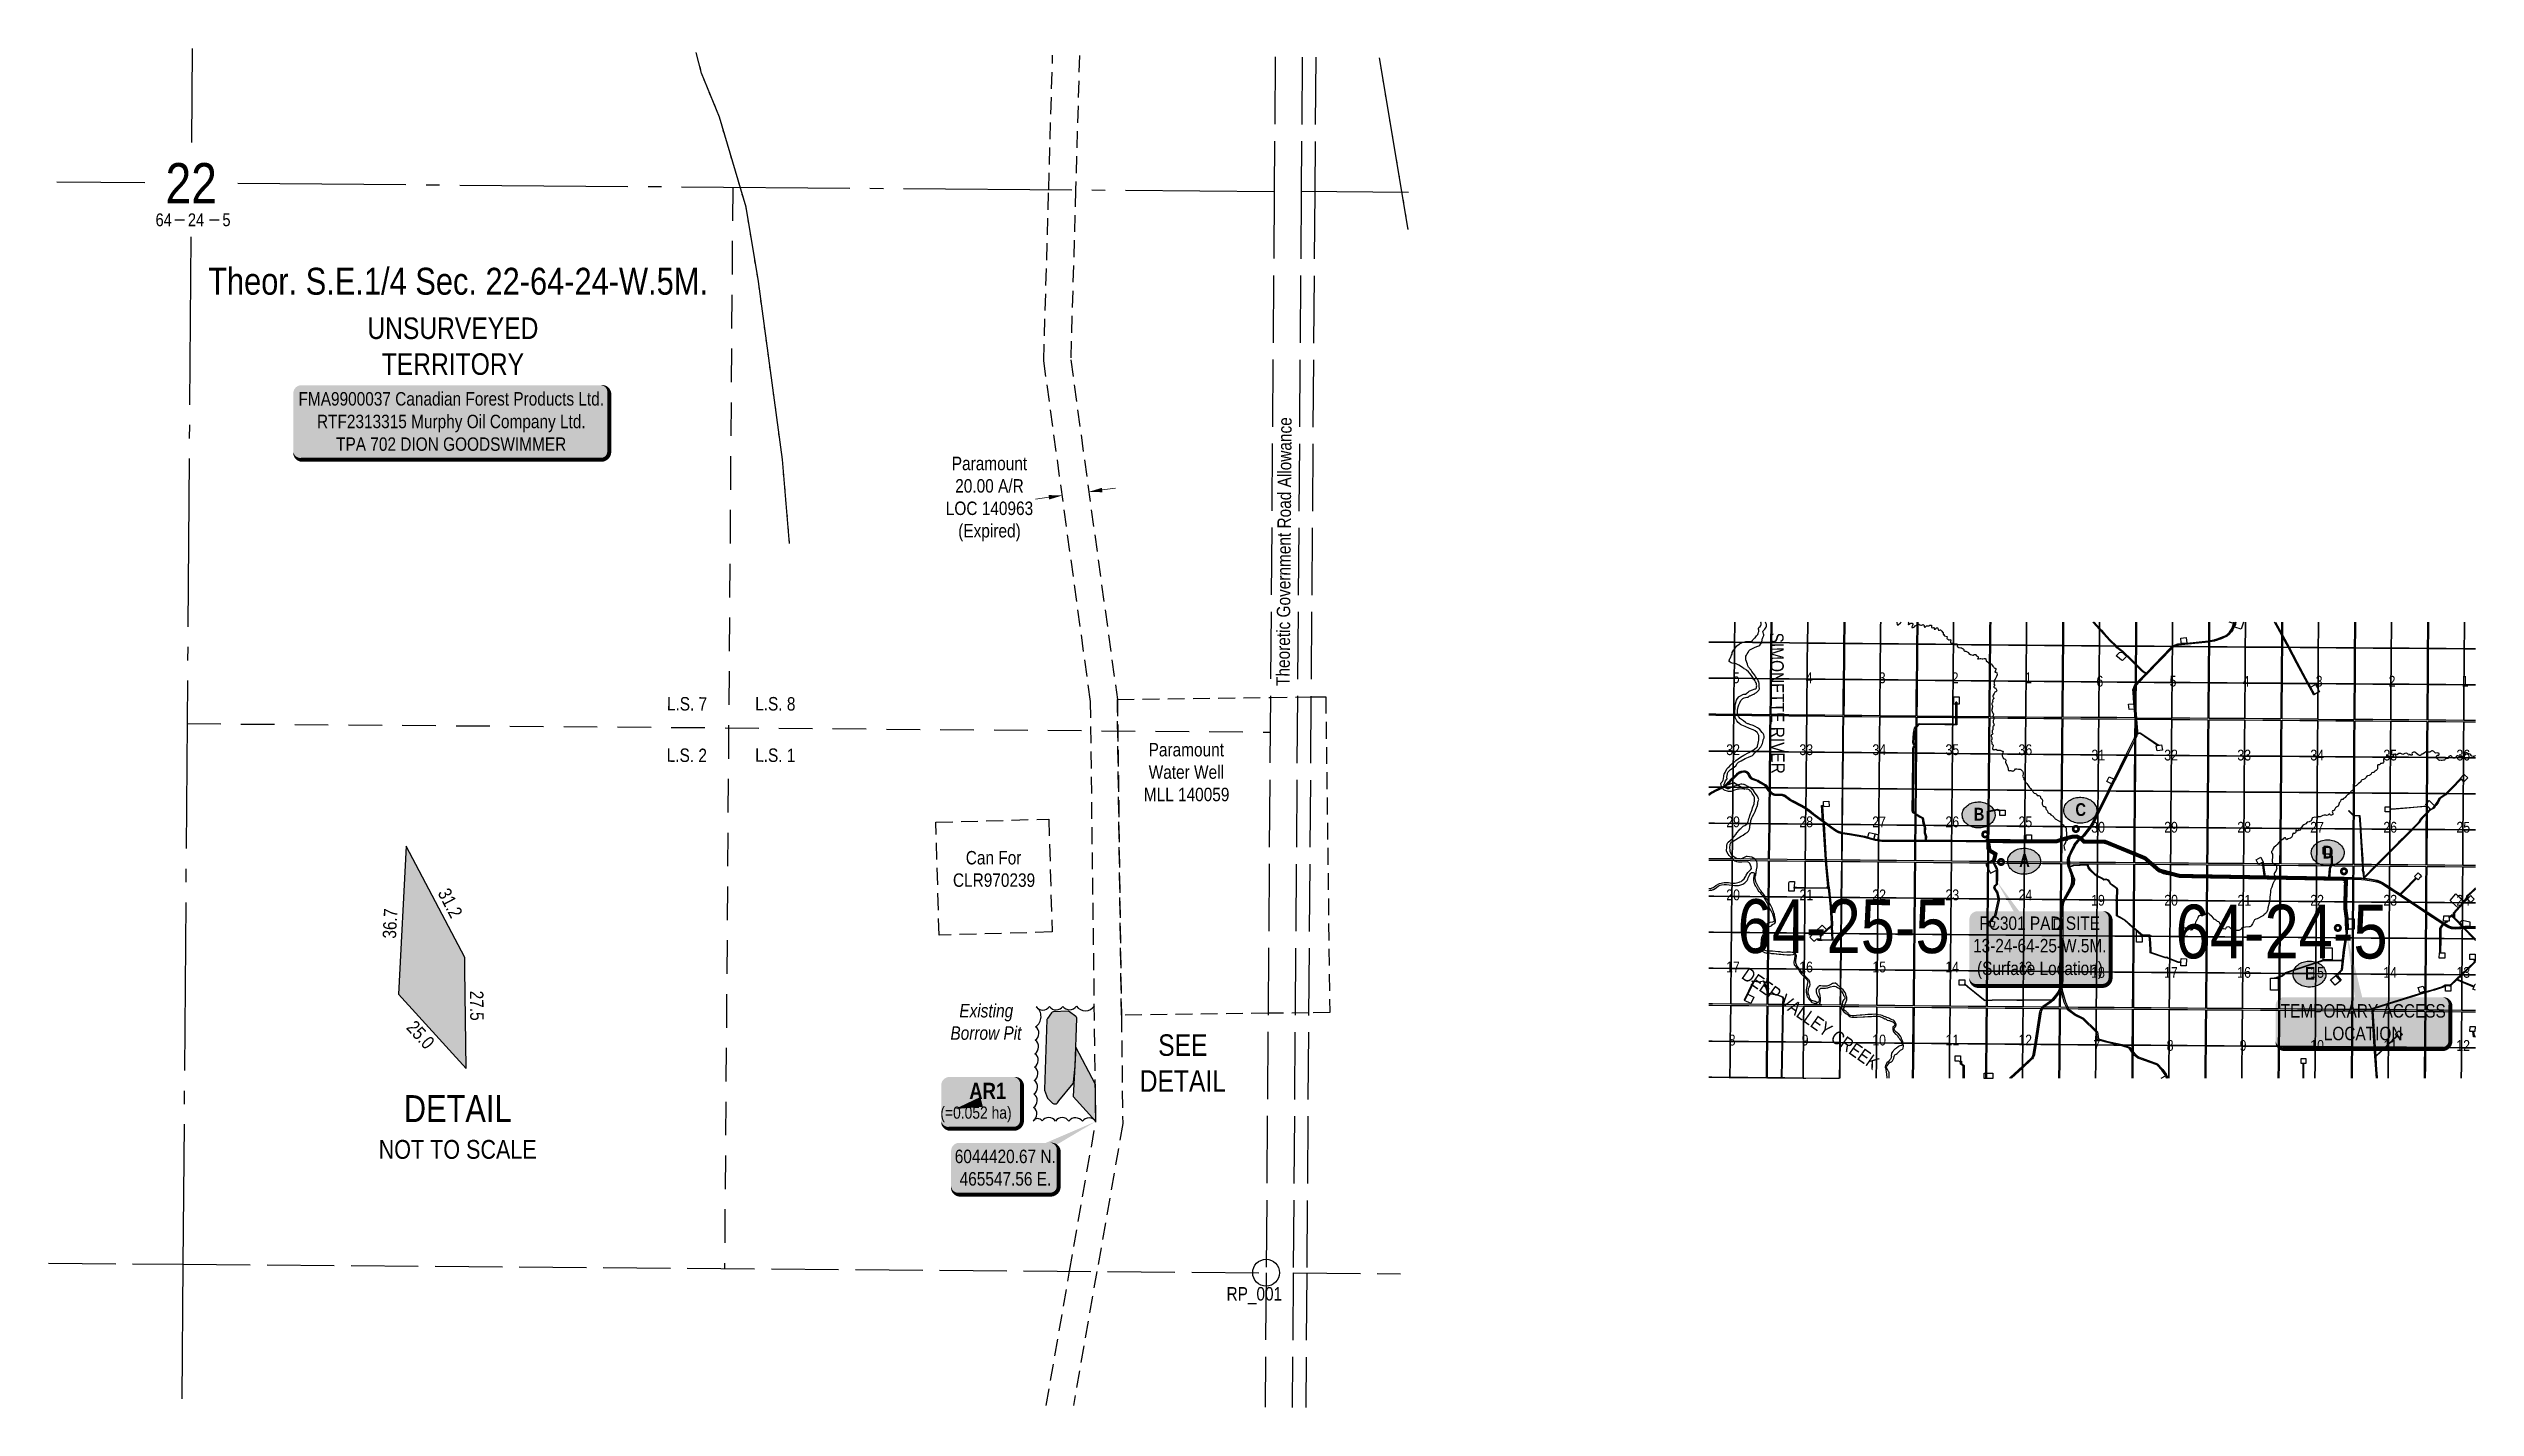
# Model space of a CAD drawing. Extents: x 463734 to 467682, y 6044208 to 6047032.
# Drawn here: x 464769 to 466573, y 6044208 to 6045218 of the extents above; entities that cross this region are included whole.
import ezdxf
from ezdxf.enums import TextEntityAlignment as Align

# ---------------------------------------------------------------- set-up
doc = ezdxf.new("R2010")
doc.units = 0
doc.header["$LTSCALE"] = 5
doc.header["$PDSIZE"] = 0.5
for name, pattern in [('DASHED2', [9.525, 6.35, -3.175]), ('foc-ACCESSROAD', [3.75, 2.5, -1.25]), ('foc-LSD', [8, 5, -3]), ('foc-QUARTERLINE', [33, 25, -3, 2, -3]), ('foc-UNSURVEYED', [12.5, 10, -2.5]), ('foc-WHEELTRACKS', [2, 0.4, -1.6])]:
    doc.linetypes.add(name, pattern=pattern)
doc.layers.get('Defpoints').update_dxf_attribs({"color": 9})
for name, color, linetype in [('10', 1, 'Continuous'), ('35', 37, 'Continuous'), ('9', 3, 'Continuous'), ('C-SYMBOL', 7, 'Continuous'), ('CG-NOTES', 7, 'Continuous'), ('DETAIL-T', 7, 'Continuous'), ('F-AR', 190, 'foc-ACCESSROAD'), ('F-WS', 190, 'foc-ACCESSROAD'), ('L-QSEC', 8, 'foc-QUARTERLINE'), ('L-ROAD-T', 7, 'Continuous'), ('L-SECLBL', 7, 'Continuous'), ('L-SECTION-LSD', 7, 'foc-LSD'), ('L-UNS-T', 3, 'Continuous'), ('L-USEC', 7, 'foc-UNSURVEYED'), ('P-PROPOSED', 10, 'Continuous'), ('P-TEMP-BLOCKS', 250, 'Continuous'), ('P-TEMP-H', 41, 'Continuous'), ('P-TEMP_WORKSPACE', 46, 'Continuous'), ('R- CONC', 8, 'Continuous'), ('RoadSeg', 57, 'DASHED2'), ('ROUTE-MAP-ROUTE', 90, 'Continuous'), ('T-WATER', 160, 'Continuous'), ('T-WATER-H', 133, 'Continuous'), ('T-WATER-P3', 160, 'foc-WHEELTRACKS'), ('T-WATER-T', 170, 'Continuous')]:
    doc.layers.add(name, color=color, linetype=linetype)
for name, color, linetype, lineweight in [('F-AR-T', 190, 'Continuous', 9), ('F-WS-T', 190, 'Continuous', 9), ('P-TEMP-T', 46, 'Continuous', 18)]:
    doc.layers.add(name, color=color, linetype=linetype, lineweight=lineweight)
doc.layers.add('Sections', color=7, linetype='Continuous', true_color=0x13f661)
doc.styles.add('100L', font='ARIALN.TTF', dxfattribs={"height": 11})
doc.styles.add('120', font='ARIALN.TTF', dxfattribs={"height": 13})
doc.styles.add('175L', font='ARIALN.TTF', dxfattribs={"height": 20})
doc.styles.add('80', font='ARIALN.TTF', dxfattribs={"height": 10})
doc.styles.add('80CG', font='ARIALN.TTF', dxfattribs={"height": 10})
doc.styles.add('80L', font='ARIALN.TTF', dxfattribs={"height": 10})
doc.styles.add('BOLD', font='ARIALNB.TTF')
doc.styles.add('foc-LtypeFont', font='ARIALN.TTF', dxfattribs={"height": 7.35})
doc.styles.add('SIMPLEX', font='ARIALN.TTF')
doc.styles.add('TXT', font='ARIALN.TTF', dxfattribs={"height": 0.2})
doc.linetypes.add('foc-TOPO-flowdirection-NOLINE', pattern='A,0,[">",foc-LtypeFont,S=0.3,R=0,X=0,Y=-0.945],-20,[">",foc-LtypeFont,S=0.3,R=0,X=0,Y=-0.945],0', length=20)
doc.dimstyles.new('Compass 5 000', dxfattribs={"dimscale": 5, "dimtxt": 9, "dimasz": 2, "dimexe": 0.2, "dimexo": 0.0625, "dimgap": 0.5, "dimtad": 0, "dimtih": 1, "dimtoh": 1, "dimzin": 0, "dimdsep": 46, "dimtxsty": '80CG', "dimcen": 0.1, "dimse1": 1, "dimse2": 1, "dimclrd": 256, "dimclrt": 256, "dimaunit": 1, "dimadec": 4, "dimazin": 0, "dimtfac": 0.06, "dimtofl": 0, "dimtmove": 0, "dimatfit": 1, "dimfxl": 0.2, "dimtolj": 1, "dimtzin": 0, "dimlwd": -1, "dimarcsym": 0})

msp = doc.modelspace()

# ---------------------------------------------------------------- texts
at = {"layer": '35', "color": 3, "style": '80'}
msp.add_attdef('RP_001', (465644.74, 6044287.522), 'RP', height=9.9947, dxfattribs=at)
at = {"layer": 'C-SYMBOL', "color": 3, "style": '175L'}
msp.add_text('Theor. S.E.1/4 Sec. 22-64-24-W.5M.', height=19.9894, dxfattribs=at).set_placement((465073.396, 6045029.414), align=Align.BOTTOM_CENTER)
at = {"layer": 'DETAIL-T', "color": 3, "attachment_point": 5, "style": '80CG'}
for s, insert, char_height, width in [('SEE\\PDETAIL', (465612.275, 6044464.096), 15.9915, 53.76314), ('DETAIL\\P{\\H0.7x;NOT TO SCALE}', (465073.126, 6044416.45), 19.9894, 116.9129)]:
    msp.add_mtext(s, dxfattribs=dict(at, insert=insert, char_height=char_height, width=width))
at = {"layer": 'F-WS-T', "char_height": 9.9947, "attachment_point": 1, "style": '80L'}
for s, insert in [('\\pi4.09285;Paramount\\P\\pi4.12694;Water Well\\P\\pi0.47608;MLL 140059', (465582.751, 6044702.097)), ('\\pi11.13891;Can For\\P\\pi1.6044;CLR970239', (465439.753, 6044621.77))]:
    msp.add_mtext_dynamic_manual_height_columns(s, width=63.24518, gutter_width=49.974, heights=[0], dxfattribs=dict(at, insert=insert))
at = {"layer": 'L-ROAD-T', "style": '80L'}
msp.add_text('Theoretic Government Road Allowance', height=9.9947, rotation=89.573554, dxfattribs=at).set_placement((465687.433, 6044844.373), align=Align.MIDDLE_CENTER)
at = {"layer": 'L-UNS-T', "color": 3, "insert": (465069.538, 6044997.008), "char_height": 15.99152, "attachment_point": 5, "style": '80L'}
msp.add_mtext_dynamic_manual_height_columns('UNSURVEYED TERRITORY', width=126.34675, gutter_width=47.475, heights=[0], dxfattribs=at)
at = {"layer": 'P-TEMP-T', "insert": (465439.182, 6044508.01), "char_height": 9.98513, "attachment_point": 1, "style": '80L'}
msp.add_mtext_dynamic_manual_height_columns('\\pi6.90874;{\\fArial Narrow|b0|i1|c0|p34;Existing \\P\\pi0.29853;Borrow Pit}', width=53.29483, gutter_width=49.952, heights=[0], dxfattribs=at)
at = {"layer": 'P-TEMP_WORKSPACE', "char_height": 9.9947, "attachment_point": 1, "style": '80L'}
for s, insert, rotation in [('36.7', (465017.243, 6044556.917), 87.057291), ('31.2', (465066.803, 6044595.247), 297.803262), ('27.5', (465092.199, 6044517.943), 270.721439), ('25.0', (465041.793, 6044496.716), 312.234581)]:
    msp.add_mtext_dynamic_manual_height_columns(s, width=23.09865, gutter_width=49.974, heights=[0], dxfattribs=dict(at, insert=insert, rotation=rotation))
at = {"layer": 'RoadSeg', "style": '120'}
for s, height, p in [('5', 7.996, (466021.096, 6044746.553)), ('4', 7.996, (466075.401, 6044746.518)), ('3', 7.996, (466129.709, 6044746.537)), ('2', 7.996, (466183.916, 6044746.502)), ('1', 7.996, (466238.363, 6044746.518)), ('6', 7.996, (466291.537, 6044744.007)), ('5', 7.996, (466345.944, 6044744.032)), ('4', 7.996, (466400.249, 6044743.997)), ('3', 7.996, (466454.557, 6044744.016)), ('2', 7.996, (466508.764, 6044743.981)), ('1', 7.996, (466563.211, 6044743.997)), ('32', 7.9958, (466016.299, 6044693.079)), ('33', 7.9958, (466070.683, 6044693.079)), ('34', 7.9958, (466124.944, 6044693.079)), ('35', 7.9958, (466179.289, 6044693.079)), ('36', 7.9958, (466233.573, 6044693.07)), ('31', 7.9958, (466287.8, 6044689.067)), ('32', 7.9958, (466341.922, 6044689.067)), ('33', 7.9958, (466396.306, 6044689.067)), ('34', 7.9958, (466450.567, 6044689.067)), ('35', 7.9958, (466504.913, 6044689.067)), ('36', 7.9958, (466559.197, 6044689.058)), ('29', 7.9958, (466016.311, 6044639.452)), ('28', 7.9958, (466070.653, 6044639.443)), ('27', 7.9958, (466124.827, 6044639.408)), ('26', 7.9958, (466179.244, 6044639.434)), ('25', 7.9958, (466233.573, 6044639.443)), ('30', 7.9958, (466287.659, 6044635.431)), ('29', 7.9958, (466341.935, 6044635.44)), ('28', 7.9958, (466396.276, 6044635.431)), ('27', 7.9958, (466450.45, 6044635.396)), ('26', 7.9958, (466504.867, 6044635.422)), ('25', 7.9958, (466559.197, 6044635.431)), ('20', 7.9958, (466016.32, 6044585.136)), ('21', 7.9958, (466070.767, 6044585.101)), ('22', 7.9958, (466124.89, 6044585.101)), ('23', 7.9958, (466179.274, 6044585.136)), ('24', 7.9958, (466233.535, 6044585.101)), ('19', 7.9958, (466287.584, 6044581.133)), ('20', 7.9958, (466341.943, 6044581.124)), ('21', 7.9958, (466396.39, 6044581.089)), ('22', 7.9958, (466450.513, 6044581.089)), ('23', 7.9958, (466504.897, 6044581.124)), ('24', 7.9958, (466559.158, 6044581.089)), ('17', 7.9958, (466016.17, 6044531.481)), ('16', 7.9958, (466070.587, 6044531.491)), ('15', 7.9958, (466124.916, 6044531.516)), ('14', 7.9958, (466179.184, 6044531.481)), ('13', 7.9958, (466233.537, 6044531.5)), ('18', 7.9958, (466287.619, 6044527.488)), ('17', 7.9958, (466341.793, 6044527.469)), ('16', 7.9958, (466396.21, 6044527.479)), ('15', 7.9958, (466450.539, 6044527.504)), ('14', 7.9958, (466504.808, 6044527.469)), ('13', 7.9958, (466559.16, 6044527.488)), ('8', 7.996, (466018.123, 6044477.193)), ('9', 7.996, (466072.38, 6044477.202)), ('10', 7.9958, (466124.89, 6044477.193)), ('11', 7.9958, (466179.337, 6044477.174)), ('12', 7.9958, (466233.46, 6044477.158)), ('7', 7.996, (466289.241, 6044473.162)), ('8', 7.996, (466343.746, 6044473.181)), ('9', 7.996, (466398.003, 6044473.19)), ('10', 7.9958, (466450.513, 6044473.181)), ('11', 7.9958, (466504.96, 6044473.162)), ('12', 7.9958, (466559.083, 6044473.146))]:
    msp.add_text(s, height=height, dxfattribs=at).set_placement(p)
for s, p in [('64-25-5', (466024.71, 6044545.951)), ('64-24-5', (466350.333, 6044541.939))]:
    msp.add_text(s, height=39.9412, rotation=359.957607, dxfattribs=at).set_placement(p)
at = {"layer": 'T-WATER-T', "style": 'TXT'}
for s, rotation, p in [('SIMONETTE RIVER', 270.528069, (466049.305, 6044731.562)), ('DEEP VALLEY CREEK', 324.989852, (466076.11, 6044493.045))]:
    msp.add_text(s, height=9.9947, rotation=rotation, dxfattribs=at).set_placement(p, align=Align.CENTER)

# ---------------------------------------------------------------- blocks, each defined once
blk = doc.blocks.new('L-SECLBL')
at = {"layer": '9', "color": 7}
for p, q in [((-5.1, -27.8), (-12.3, -27.8)), ((20.7, -27.8), (13.5, -27.8))]:
    blk.add_line(p, q, dxfattribs=at)
at = {"layer": '10', "color": 2, "style": 'SIMPLEX'}
blk.add_attdef('SEC', text='', height=30, dxfattribs=at).set_placement((0, 0), align=Align.MIDDLE)
at = {"layer": '10', "color": 5, "style": '80L'}
blk.add_attdef('TWP', text='', height=9.5, dxfattribs=at).set_placement((-14.4, -27.4), align=Align.MIDDLE_RIGHT)
blk.add_attdef('RGE', text='', height=9.5, dxfattribs=at).set_placement((3.6, -27.4), align=Align.MIDDLE_CENTER)
blk.add_attdef('MER', text='', height=9.5, dxfattribs=at).set_placement((23.2, -27.4), align=Align.MIDDLE_LEFT)
blk = doc.blocks.new('*U420')
h = blk.add_hatch(color=255)
edge = h.paths.add_edge_path()
edge.add_line((-111.5, -28.5), (111.5, -28.5))
edge.add_arc((111.5, -22.5), 6, 270, 360)
edge.add_line((117.5, -22.5), (117.5, 21))
edge.add_arc((111.5, 21), 6, 0, 90)
edge.add_line((111.5, 27), (-111.5, 27))
edge.add_arc((-111.5, 21), 6, 90, 180)
edge.add_line((-117.5, 21), (-117.5, -22.5))
edge.add_arc((-111.5, -22.5), 6, 180, 270)
at = {"color": 44, "flags": 128}
blk.add_lwpolyline([(-111.5, -28.5, 3, 3, 0), (111.5, -28.5, 3, 3, 0.414214), (117.5, -22.5, 3, 3, 0), (117.5, 21, 3, 0, 0.414214), (111.5, 27, 0, 0, 0), (-111.5, 27, 0, 0, 0.414214), (-117.5, 21, 0, 0, 0), (-117.5, -22.5, 0, 3, 0.414214)], format="xyseb", close=True, dxfattribs=at)
at = {"color": 44, "style": '80'}
blk.add_attdef('ENTER_TEXT_001', (-36, -5), '', height=10, dxfattribs=at)
blk = doc.blocks.new('*D421')
at = {"layer": 'Defpoints', "color": 0, "transparency": 16777216}
for p in [(465522.6, 6044886.1), (465522.8, 6044884.6), (465542.6, 6044887.3)]:
    blk.add_point(p, dxfattribs=at)
at = {"layer": 'F-AR-T', "transparency": 16777216}
for p, q in [((465512.7, 6044884.8), (465502.8, 6044883.4)), ((465552.3, 6044890.2), (465562.2, 6044891.5))]:
    blk.add_line(p, q, dxfattribs=at)
for points in [[(465512.5, 6044886.4), (465512.9, 6044883.1), (465522.6, 6044886.1)], [(465552.1, 6044891.8), (465552.5, 6044888.5), (465542.4, 6044888.8)]]:
    blk.add_solid(points, dxfattribs=at)
at = {"layer": 'F-AR-T', "transparency": 16777216, "insert": (465468.5, 6044883.4), "char_height": 10, "attachment_point": 5, "style": '80CG'}
blk.add_mtext('\\A1;Paramount\\P20.00 A/R\\PLOC 140963\\P(Expired)', dxfattribs=at)
blk = doc.blocks.new('*U422')
h = blk.add_hatch(color=191)
edge = h.paths.add_edge_path()
edge.add_line((-24, -20), (24, -20))
edge.add_arc((24, -14), 6, 270, 360)
edge.add_line((30, -14), (30, 12.5))
edge.add_arc((24, 12.5), 6, 0, 90)
edge.add_line((24, 18.5), (-24, 18.5))
edge.add_arc((-24, 12.5), 6, 90, 180)
edge.add_line((-30, 12.5), (-30, -14))
edge.add_arc((-24, -14), 6, 180, 270)
at = {"color": 250, "flags": 128}
blk.add_lwpolyline([(-24, -20, 3, 3, 0), (24, -20, 3, 3, 0.414214), (30, -14, 3, 3, 0), (30, 12.5, 3, 0, 0.414214), (24, 18.5, 0, 0, 0), (-24, 18.5, 0, 0, 0.414214), (-30, 12.5, 0, 0, 0), (-30, -14, 0, 3, 0.414214)], format="xyseb", close=True, dxfattribs=at)
at = {"flags": 128}
blk.add_lwpolyline([(-19.7, -5.3, 0, 7.5, 0), (0, 0, 0, 0, 0)], format="xyseb", dxfattribs=at)
at = {"color": 250}
for tag, p, height, style in [('TEMP_AREA_W1_001', (-9.2, 2.2), 12, 'BOLD'), ('ENTER_TEXT_001', (-30.7, -12.5), 9, '80')]:
    blk.add_attdef(tag, p, '', height=height, dxfattribs=dict(at, style=style))
blk = doc.blocks.new('*U424')
h = blk.add_hatch(color=254)
edge = h.paths.add_edge_path()
edge.add_line((-34, -20), (34, -20))
edge.add_arc((34, -14), 6, 270, 360)
edge.add_line((40, -14), (40, 12.5))
edge.add_arc((34, 12.5), 6, 0, 90)
edge.add_line((34, 18.5), (-34, 18.5))
edge.add_arc((-34, 12.5), 6, 90, 180)
edge.add_line((-40, 12.5), (-40, -14))
edge.add_arc((-34, -14), 6, 180, 270)
at = {"color": 1, "flags": 128}
blk.add_lwpolyline([(67.6, 34.4, 0, 10, 0), (0, 0, 5, 5, 0)], format="xyseb", dxfattribs=at)
blk.add_lwpolyline([(-34, -20, 3, 3, 0), (34, -20, 3, 3, 0.414214), (40, -14, 3, 3, 0), (40, 12.5, 3, 0, 0.414214), (34, 18.5, 0, 0, 0), (-34, 18.5, 0, 0, 0.414214), (-40, 12.5, 0, 0, 0), (-40, -14, 0, 3, 0.414214)], format="xyseb", close=True, dxfattribs=at)
at = {"color": 1, "style": '80'}
blk.add_attdef('ENTER_TEXT_001', (-36, -5), '', height=10, dxfattribs=at)
blk = doc.blocks.new('*U425')
h = blk.add_hatch(color=255)
edge = h.paths.add_edge_path()
edge.add_line((-46.5, -28.5), (46.5, -28.5))
edge.add_arc((46.5, -22.5), 6, 270, 360)
edge.add_line((52.5, -22.5), (52.5, 21))
edge.add_arc((46.5, 21), 6, 0, 90)
edge.add_line((46.5, 27), (-46.5, 27))
edge.add_arc((-46.5, 21), 6, 90, 180)
edge.add_line((-52.5, 21), (-52.5, -22.5))
edge.add_arc((-46.5, -22.5), 6, 180, 270)
at = {"color": 14, "flags": 128}
blk.add_lwpolyline([(-32.7, 50.2, 0, 7.5, 0), (0, 0, 0, 0, 0)], format="xyseb", dxfattribs=at)
blk.add_lwpolyline([(-46.5, -28.5, 3, 3, 0), (46.5, -28.5, 3, 3, 0.414214), (52.5, -22.5, 3, 3, 0), (52.5, 21, 3, 0, 0.414214), (46.5, 27, 0, 0, 0), (-46.5, 27, 0, 0, 0.414214), (-52.5, 21, 0, 0, 0), (-52.5, -22.5, 0, 3, 0.414214)], format="xyseb", close=True, dxfattribs=at)
at = {"color": 14, "style": '80'}
blk.add_attdef('ENTER_TEXT_001', (-36, -5), '', height=10, dxfattribs=at)
blk = doc.blocks.new('Route_Letters')
h = blk.add_hatch(color=255)
h.dxf.hatch_style = 1
edge = h.paths.add_edge_path()
edge.add_ellipse((-0.1, 0.5), major_axis=(-12, 0), ratio=0.789318, start_angle=0, end_angle=360)
at = {"color": 5}
blk.add_open_spline([(-12.3, 0.5), (-12.3, -0.3), (-12.2, -1), (-11.7, -2.8), (-11.1, -3.9), (-9.6, -5.8), (-8.5, -6.7), (-6.2, -8), (-4.9, -8.5), (-2.1, -9.2), (-0.7, -9.3), (2.2, -9.1), (3.6, -8.8), (6.3, -7.9), (7.5, -7.2), (9.5, -5.6), (10.4, -4.6), (11.6, -2.5), (12, -1.4), (12.2, 0.9), (12, 2.1), (11.2, 4.3), (10.5, 5.4), (8.8, 7.2), (7.7, 8), (5.3, 9.2), (3.9, 9.7), (1.1, 10.2), (-0.4, 10.2), (-3.2, 9.9), (-4.6, 9.6), (-7.2, 8.5), (-8.3, 7.7), (-10.2, 6), (-11, 5), (-12, 2.9), (-12.3, 1.7), (-12.3, 0.5), (-12.3, 0.5), (-12.3, 0.5)], degree=3, knots=[0, 0, 0, 0, 0.219529, 0.219529, 0.575727, 0.575727, 0.931924, 0.931924, 1.288121, 1.288121, 1.644318, 1.644318, 2.000515, 2.000515, 2.356712, 2.356712, 2.712909, 2.712909, 3.069107, 3.069107, 3.425304, 3.425304, 3.781501, 3.781501, 4.137698, 4.137698, 4.493895, 4.493895, 4.850092, 4.850092, 5.20629, 5.20629, 5.562487, 5.562487, 5.918684, 5.918684, 6.274881, 6.274881, 6.283185, 6.283185, 6.283185, 6.283185], dxfattribs=at)
at = {"color": 14, "style": 'BOLD'}
blk.add_attdef('A', text='', height=9.5, dxfattribs=at).set_placement((0.2, 1), align=Align.MIDDLE)
blk = doc.blocks.new('AA')
at = {"const_width": 4}
blk.add_lwpolyline([(-1, 0, 1), (1, 0, 1)], format="xyb", close=True, dxfattribs=at)
blk.add_circle((0, 0), 2)
blk = doc.blocks.new('*U429')
h = blk.add_hatch(color=255)
edge = h.paths.add_edge_path()
edge.add_line((-59, -20), (59, -20))
edge.add_arc((59, -14), 6, 270, 360)
edge.add_line((65, -14), (65, 12.5))
edge.add_arc((59, 12.5), 6, 0, 90)
edge.add_line((59, 18.5), (-59, 18.5))
edge.add_arc((-59, 12.5), 6, 90, 180)
edge.add_line((-65, 12.5), (-65, -14))
edge.add_arc((-59, -14), 6, 180, 270)
at = {"color": 14, "flags": 128}
blk.add_lwpolyline([(-12.3, 66.5, 0, 7.5, 0), (0, 0, 0, 0, 0)], format="xyseb", dxfattribs=at)
blk.add_lwpolyline([(-59, -20, 3, 3, 0), (59, -20, 3, 3, 0.414214), (65, -14, 3, 3, 0), (65, 12.5, 3, 0, 0.414214), (59, 18.5, 0, 0, 0), (-59, 18.5, 0, 0, 0.414214), (-65, 12.5, 0, 0, 0), (-65, -14, 0, 3, 0.414214)], format="xyseb", close=True, dxfattribs=at)
at = {"color": 14, "style": '80'}
blk.add_attdef('ENTER_TEXT_001', (-36, -5), '', height=10, dxfattribs=at)

# ---------------------------------------------------------------- dimensions: what is measured, and where the dimension line sits
at = {"layer": 'F-AR-T'}
dim = msp.add_aligned_dim(p1=(465542.599, 6044887.271), p2=(465522.823, 6044884.556), distance=-1.571, text='Paramount\\P20.00 A/R\\PLOC 140963\\P(Expired)', dimstyle='Compass 5 000', dxfattribs=at)
dim.commit()
dim.dimension.update_dxf_attribs({"geometry": '*D421', "text_midpoint": (465468.495, 6044883.393)})

# ---------------------------------------------------------------- hatches: boundary and pattern name
at = {"layer": 'P-TEMP-H'}
h = msp.add_hatch(color=256, dxfattribs=at)
h.dxf.hatch_style = 1
h.paths.add_polyline_path([(465078.381, 6044542.522), (465034.759, 6044625.246), (465029.111, 6044515.374), (465079.42, 6044459.958), (465078.488, 6044534.006)])
h = msp.add_hatch(color=256, dxfattribs=at)
h.dxf.hatch_style = 1
h.paths.add_polyline_path([(465547.213, 6044448.195), (465532.673, 6044475.77), (465530.79, 6044439.146), (465547.56, 6044420.674), (465547.249, 6044445.356)])
at = {"layer": 'T-WATER-H'}
h = msp.add_hatch(color=256, dxfattribs=at)
h.dxf.hatch_style = 1
edge = h.paths.add_edge_path()
edge.add_line((465532.197, 6044461.805), (465533.413, 6044497.525))
edge.add_arc((465531.915, 6044497.576), 1.499, 358.051055, 414.700891)
edge.add_line((465532.781, 6044498.799), (465527.883, 6044502.267))
edge.add_arc((465527.017, 6044501.043), 1.499, 54.700891, 92.282847)
edge.add_line((465526.957, 6044502.541), (465515.753, 6044502.094))
edge.add_arc((465515.813, 6044500.596), 1.499, 92.282847, 144.405717)
edge.add_line((465514.594, 6044501.469), (465511.543, 6044497.207))
edge.add_arc((465512.762, 6044496.334), 1.499, 144.405717, 177.840574)
edge.add_line((465511.264, 6044496.391), (465509.303, 6044444.394))
edge.add_arc((465510.802, 6044444.337), 1.499, 177.840574, 201.050704)
edge.add_line((465509.402, 6044443.799), (465511.658, 6044437.939))
edge.add_arc((465513.057, 6044438.478), 1.499, 201.050704, 226.863189)
edge.add_line((465512.032, 6044437.383), (465515.389, 6044434.238))
edge.add_arc((465516.414, 6044435.332), 1.499, 226.863189, 264.825186)
edge.add_line((465516.279, 6044433.839), (465517.617, 6044433.718))
edge.add_arc((465517.752, 6044435.211), 1.499, 264.825186, 326.269432)
edge.add_line((465518.999, 6044434.378), (465519.999, 6044435.876))
edge.add_line((465519.999, 6044435.876), (465530.666, 6044448.964))
edge.add_arc((465529.504, 6044449.911), 1.499, 320.819289, 354.287454)
edge.add_line((465530.996, 6044449.762), (465532.191, 6044461.707))
edge.add_arc((465530.699, 6044461.856), 1.499, 354.287454, 358.051055)

# ---------------------------------------------------------------- linework, layer by layer
at = {"layer": '35', "color": 3}
msp.add_circle((465674.197, 6044308.169), 9.995, dxfattribs=at)
at = {"layer": 'F-AR'}
for points in [[(465510.642, 6044209.496), (465528.09, 6044309.299), (465547.56, 6044420.674), (465543.627, 6044733.003), (465508.881, 6044986.123), (465512.549, 6045113.493), (465515.43, 6045213.433)], [(465535.421, 6045213.277), (465532.544, 6045113.338), (465528.903, 6044986.906), (465563.6, 6044734.499), (465566.596, 6044499.64), (465567.572, 6044419.063), (465548.357, 6044309.142), (465530.909, 6044209.338)]]:
    msp.add_lwpolyline(points, dxfattribs=at)
at = {"layer": 'F-WS'}
for points in [[(465675.632, 6044501.054), (465566.643, 6044499.642), (465563.6, 6044734.499), (465677.381, 6044735.972), (465707.544, 6044736.363), (465718.505, 6044736.505), (465721.548, 6044501.649), (465705.795, 6044501.445), (465675.632, 6044501.054)], [(465428.663, 6044643.113), (465512.636, 6044645.501), (465515.025, 6044561.528), (465431.052, 6044559.139), (465428.663, 6044643.113)]]:
    msp.add_lwpolyline(points, close=True, dxfattribs=at)
at = {"layer": 'L-QSEC'}
for p, q in [((464875.748, 6045218.427), (464875.214, 6045148.464)), ((464775.042, 6045119.26), (464840.403, 6045118.75)), ((464909.646, 6045118.21), (465680.181, 6045112.196)), ((465780.124, 6045111.427), (465700.287, 6045112.05)), ((464874.681, 6045078.503), (464868.856, 6044314.453)), ((464868.856, 6044314.453), (464868.094, 6044214.51))]:
    msp.add_line(p, q, dxfattribs=at)
at = {"layer": 'L-SECTION-LSD'}
for p, q in [((465277.583, 6045115.338), (465271.526, 6044311.312)), ((464871.921, 6044716.469), (465677.189, 6044710.185))]:
    msp.add_line(p, q, dxfattribs=at)
at = {"layer": 'L-USEC'}
for p, q in [((465680.925, 6045212.141), (465680.181, 6045112.196)), ((465701.03, 6045211.984), (465700.286, 6045112.047)), ((465711.088, 6045211.906), (465710.344, 6045111.972)), ((465680.181, 6045112.196), (465674.197, 6044308.17)), ((465700.286, 6045112.047), (465694.302, 6044308.02)), ((465710.344, 6045111.972), (465704.36, 6044307.945)), ((464768.912, 6044315.233), (464868.856, 6044314.453)), ((464868.856, 6044314.453), (465674.197, 6044308.17)), ((465674.197, 6044308.17), (465673.453, 6044208.226)), ((465694.302, 6044308.02), (465693.558, 6044208.069)), ((465694.302, 6044308.013), (465774.14, 6044307.389)), ((465704.36, 6044307.945), (465703.616, 6044207.99))]:
    msp.add_line(p, q, dxfattribs=at)
at = {"layer": 'P-PROPOSED', "flags": 128}
for points in [[(466214.797, 6044612.992), (466214.619, 6044613.48), (466214.584, 6044614.29), (466209.395, 6044611.597), (466212.74, 6044605.151), (466217.277, 6044607.505), (466217.273, 6044607.864), (466217.056, 6044608.64)], [(466210.54, 6044612.942), (466210.256, 6044612.044), (466214.584, 6044614.29), (466214.872, 6044615.19)]]:
    msp.add_lwpolyline(points, close=True, dxfattribs=at)
at = {"layer": 'P-PROPOSED'}
msp.add_lwpolyline([(466477.426, 6044561.808), (466476.941, 6044562.726), (466476.879, 6044561.506), (466477.437, 6044560.891), (466477.427, 6044561.713), (466477.427, 6044561.713)], close=True, dxfattribs=at)
at = {"layer": 'P-TEMP_WORKSPACE'}
for points in [[(465078.381, 6044542.522), (465034.759, 6044625.246), (465029.111, 6044515.374), (465079.42, 6044459.958), (465078.488, 6044534.006), (465078.488, 6044534.006)], [(465547.213, 6044448.195), (465532.673, 6044475.77), (465530.79, 6044439.146), (465547.56, 6044420.674), (465547.249, 6044445.356), (465547.249, 6044445.356)]]:
    msp.add_lwpolyline(points, close=True, dxfattribs=at)
at = {"layer": 'R- CONC'}
for p, q in [((466477.011, 6044598.087), (466477.018, 6044598.318)), ((466477.018, 6044598.318), (466477.15, 6044598.841)), ((466477.15, 6044598.841), (466477.794, 6044601.395))]:
    msp.add_line(p, q, dxfattribs=at)
at = {"layer": 'RoadSeg'}
for p, q in [((466424.847, 6044602.146), (466425.28, 6044602.147)), ((466573.338, 6044555.762), (466564.573, 6044564.699)), ((466573.338, 6044555.762), (466564.573, 6044564.699))]:
    msp.add_line(p, q, dxfattribs=at)
for points in [[(466328.764, 6044753.533), (466326.332, 6044754.832), (466325.566, 6044755.498), (466317.773, 6044763.389), (466312.721, 6044768.6), (466310.419, 6044770.579), (466308.566, 6044771.767), (466306.111, 6044773.826), (466301.317, 6044778.744), (466291.708, 6044789.472), (466290.285, 6044790.88), (466289.285, 6044791.891)], [(466328.764, 6044753.533), (466347.521, 6044772.956), (466349.453, 6044774.455), (466350.553, 6044774.888), (466352.185, 6044775.221), (466377.372, 6044777.887), (466379.537, 6044778.286), (466387.267, 6044781.218), (466389.266, 6044782.484), (466390.132, 6044783.284), (466391.264, 6044784.583), (466392.164, 6044786.016), (466392.697, 6044786.982), (466393.696, 6044789.58), (466394.445, 6044791.891)], [(466279.69, 6044630.898), (466282.389, 6044633.43), (466283.655, 6044634.929), (466287.619, 6044640.16), (466288.919, 6044642.225), (466300.479, 6044665.846), (466320.402, 6044705.791), (466321.102, 6044707.457), (466321.435, 6044709.123), (466321.468, 6044710.822), (466319.169, 6044741.373), (466319.403, 6044742.972), (466320.302, 6044744.737), (466321.268, 6044745.87), (466328.764, 6044753.533)], [(466022.427, 6044677.007), (466017.563, 6044671.976), (466014.731, 6044669.877), (466007.568, 6044666.179), (466003.255, 6044663.592)], [(466279.69, 6044630.898), (466278.924, 6044631.531), (466277.492, 6044632.264), (466275.892, 6044632.697), (466275.026, 6044632.697), (466273.76, 6044632.597), (466271.228, 6044631.931), (466263.332, 6044629.399), (466260.534, 6044629.066), (466208.062, 6044628.999), (466183.242, 6044629.199), (466145.395, 6044629.199), (466134.9, 6044629.299), (466129.637, 6044629.598), (466126.272, 6044630.298), (466117.809, 6044632.43), (466103.95, 6044634.696), (466100.519, 6044635.595), (466098.087, 6044636.695), (466084.261, 6044646.656), (466076.565, 6044652.653), (466068.469, 6044657.384), (466065.537, 6044658.816), (466061.139, 6044661.815), (466059.441, 6044662.714), (466057.808, 6044663.281), (466052.144, 6044663.614), (466050.512, 6044664.314), (466049.446, 6044665.18), (466048.147, 6044666.612), (466046.214, 6044669.411), (466045.181, 6044670.544), (466044.015, 6044671.41), (466040.251, 6044673.542), (466036.353, 6044675.108), (466034.72, 6044676.041), (466033.987, 6044676.873), (466032.255, 6044679.706), (466031.089, 6044680.605), (466030.323, 6044680.838), (466029.39, 6044680.871), (466027.291, 6044680.405), (466022.427, 6044677.007), (466022.427, 6044677.007)], [(466490.045, 6044600.99), (466490.254, 6044601.65), (466490.845, 6044602.38), (466501.773, 6044613.341), (466505.737, 6044617.272), (466510.135, 6044621.803), (466511.301, 6044623.002), (466530.357, 6044641.926), (466532.157, 6044643.858), (466534.588, 6044647.023), (466536.854, 6044649.255), (466540.285, 6044653.186)], [(466227.614, 6044452.818), (466243.043, 6044466.985), (466244.109, 6044468.151), (466244.842, 6044469.517), (466245.142, 6044470.55), (466250.173, 6044502.799), (466250.806, 6044504.398), (466252.238, 6044506.031), (466257.702, 6044509.829), (466259.101, 6044511.028), (466260.867, 6044512.86), (466262.866, 6044515.426), (466263.832, 6044517.058), (466265.065, 6044519.924), (466265.664, 6044522.489), (466265.964, 6044525.087), (466266.131, 6044579.725), (466266.297, 6044581.924), (466266.964, 6044584.389), (466272.527, 6044594.417), (466273.36, 6044596.683), (466273.727, 6044598.415), (466273.793, 6044601.147), (466273.394, 6044603.212), (466271.395, 6044609.276), (466270.629, 6044612.541), (466270.795, 6044615.972), (466271.062, 6044617.038), (466272.627, 6044620.703), (466276.092, 6044627.367), (466277.925, 6044629.432), (466279.69, 6044630.898)], [(466424.847, 6044602.146), (466408.422, 6044602.446), (466400.426, 6044602.313), (466394.196, 6044602.413), (466392.997, 6044602.646), (466390.665, 6044602.713), (466387.7, 6044602.713), (466384.968, 6044602.513), (466372.375, 6044602.746), (466371.708, 6044602.913), (466368.61, 6044602.846), (466364.479, 6044603.046), (466356.883, 6044603.113), (466353.385, 6044603.246), (466342.857, 6044605.178), (466340.491, 6044606.045), (466339.192, 6044606.777), (466336.927, 6044608.443), (466331.23, 6044613.807), (466328.731, 6044615.839), (466323.6, 6044618.538), (466319.303, 6044620.537), (466302.545, 6044626.533), (466298.147, 6044627.966), (466295.049, 6044628.499), (466292.084, 6044628.633), (466287.153, 6044628.533), (466283.388, 6044628.732), (466281.956, 6044629.199), (466279.69, 6044630.898)], [(466490.045, 6044600.99), (466482.416, 6044601.347), (466461.694, 6044601.58), (466459.795, 6044601.78), (466458.429, 6044601.68), (466446.602, 6044602.013), (466425.28, 6044602.147)], [(466517.458, 6044588.944), (466507.27, 6044595.717), (466502.306, 6044598.582), (466500.207, 6044599.315), (466496.076, 6044600.214), (466490.523, 6044600.944), (466490.045, 6044600.99)], [(466517.458, 6044588.944), (466519.13, 6044590.986), (466529.291, 6044601.68)], [(466564.573, 6044564.699), (466557.976, 6044564.367), (466556.477, 6044564.466), (466555.011, 6044564.766), (466552.612, 6044565.732), (466547.748, 6044568.864), (466532.523, 6044579.025), (466522.761, 6044585.255), (466517.458, 6044588.944)], [(466564.573, 6044564.699), (466558.342, 6044570.997), (466557.376, 6044572.163), (466557.21, 6044573.062), (466557.51, 6044575.494), (466558.043, 6044576.493), (466558.709, 6044577.293), (466566.272, 6044585.655), (466566.705, 6044586.322), (466567.404, 6044588.287), (466569.337, 6044590.286), (466571.702, 6044592.119), (466572.868, 6044593.218), (466573.338, 6044593.715)], [(466564.573, 6044564.699), (466558.342, 6044570.997), (466557.376, 6044572.163), (466557.21, 6044573.062), (466557.51, 6044575.494), (466558.043, 6044576.493), (466558.709, 6044577.293), (466566.272, 6044585.655), (466566.705, 6044586.322), (466567.404, 6044588.287), (466569.337, 6044590.286), (466571.702, 6044592.119), (466572.868, 6044593.218), (466573.338, 6044593.715)], [(466564.573, 6044564.699), (466557.976, 6044564.367), (466556.477, 6044564.466), (466555.011, 6044564.766), (466552.612, 6044565.732), (466547.748, 6044568.864), (466544.617, 6044570.954)], [(466573.338, 6044564.888), (466570.803, 6044564.9), (466564.573, 6044564.699)], [(466573.338, 6044564.888), (466570.803, 6044564.9), (466564.573, 6044564.699)], [(466572.768, 6044541.279), (466572.902, 6044540.246), (466573.135, 6044539.88), (466573.301, 6044539.779), (466573.338, 6044539.796)], [(466572.768, 6044541.279), (466572.902, 6044540.246), (466573.135, 6044539.88), (466573.301, 6044539.779), (466573.338, 6044539.796)], [(466499.927, 6044452.818), (466499.874, 6044453.659), (466499.94, 6044454.925), (466499.74, 6044456.024), (466498.907, 6044468.884)]]:
    msp.add_lwpolyline(points, dxfattribs=at)
at = {"layer": 'ROUTE-MAP-ROUTE', "const_width": 2.998, "flags": 128}
msp.add_lwpolyline([(466477.759, 6044562.945), (466477.64, 6044571.321), (466476.483, 6044579.747), (466476.604, 6044583.963), (466477.096, 6044601.023), (466353.37, 6044603.208), (466338.138, 6044607.294), (466327.658, 6044616.409), (466297.551, 6044628.775), (466282.275, 6044628.659), (466280.334, 6044630.801), (466276.872, 6044632.518), (466273.33, 6044632.302), (466267.111, 6044630.64), (466261.761, 6044628.905), (466210.93, 6044629.122), (466212.015, 6044622.185), (466216.498, 6044619.511), (466215.155, 6044613.903)], dxfattribs=at)
at = {"layer": 'Sections', "color": 8}
for points in [[(466022.608, 6044791.891), (466022.592, 6044790.345), (466022.45, 6044776.948), (466009.054, 6044777.084), (466003.255, 6044777.143)], [(466049.401, 6044791.891), (466049.382, 6044790.073), (466049.244, 6044776.677), (466035.847, 6044776.812), (466022.45, 6044776.948), (466009.054, 6044777.084), (466003.255, 6044777.143)], [(466003.255, 6044777.143), (466009.054, 6044777.084), (466022.45, 6044776.948), (466022.309, 6044763.552), (466022.168, 6044750.155), (466008.769, 6044750.291), (466003.255, 6044750.347)], [(466003.255, 6044777.143), (466009.054, 6044777.084), (466022.45, 6044776.948), (466035.847, 6044776.812), (466049.244, 6044776.677), (466049.105, 6044763.28), (466048.966, 6044749.883), (466048.827, 6044736.487), (466048.688, 6044723.09), (466035.287, 6044723.226), (466021.885, 6044723.361), (466008.484, 6044723.497), (466003.255, 6044723.55)], [(466049.401, 6044791.891), (466049.382, 6044790.073), (466049.244, 6044776.677), (466035.847, 6044776.812), (466022.45, 6044776.948), (466022.592, 6044790.345), (466022.608, 6044791.891)], [(466076.864, 6044791.891), (466076.843, 6044789.795), (466076.706, 6044776.398), (466063.31, 6044776.534), (466050.248, 6044776.666), (466050.387, 6044790.063), (466050.406, 6044791.891)], [(466103.657, 6044791.891), (466103.634, 6044789.523), (466103.499, 6044776.126), (466090.103, 6044776.262), (466076.706, 6044776.398), (466063.31, 6044776.534), (466050.248, 6044776.666), (466050.387, 6044790.063), (466050.406, 6044791.891)], [(466103.657, 6044791.891), (466103.634, 6044789.523), (466103.499, 6044776.126), (466090.103, 6044776.262), (466076.706, 6044776.398), (466076.843, 6044789.795), (466076.864, 6044791.891)], [(466131.119, 6044791.891), (466131.093, 6044789.244), (466130.962, 6044775.848), (466117.565, 6044775.984), (466104.504, 6044776.116), (466104.638, 6044789.513), (466104.662, 6044791.891)], [(466157.912, 6044791.891), (466157.884, 6044788.973), (466157.754, 6044775.576), (466144.358, 6044775.712), (466130.962, 6044775.848), (466117.565, 6044775.984), (466104.504, 6044776.116), (466104.638, 6044789.513), (466104.662, 6044791.891)], [(466157.912, 6044791.891), (466157.884, 6044788.973), (466157.754, 6044775.576), (466144.358, 6044775.712), (466130.962, 6044775.848), (466131.093, 6044789.244), (466131.119, 6044791.891)], [(466185.374, 6044791.891), (466185.343, 6044788.694), (466185.217, 6044775.298), (466171.82, 6044775.433), (466158.759, 6044775.566), (466158.888, 6044788.962), (466158.917, 6044791.891)], [(466212.166, 6044791.891), (466212.134, 6044788.426), (466212.01, 6044775.029), (466198.613, 6044775.163), (466185.217, 6044775.298), (466171.82, 6044775.433), (466158.759, 6044775.566), (466158.888, 6044788.962), (466158.917, 6044791.891)], [(466212.166, 6044791.891), (466212.134, 6044788.426), (466212.01, 6044775.029), (466198.613, 6044775.163), (466185.217, 6044775.298), (466185.343, 6044788.694), (466185.374, 6044791.891)], [(466239.622, 6044791.891), (466239.588, 6044788.151), (466239.466, 6044774.755), (466226.073, 6044774.889), (466213.015, 6044775.019), (466213.139, 6044788.416), (466213.171, 6044791.891)], [(466266.407, 6044791.891), (466266.371, 6044787.883), (466266.252, 6044774.487), (466252.859, 6044774.621), (466239.466, 6044774.755), (466226.073, 6044774.889), (466213.015, 6044775.019), (466213.139, 6044788.416), (466213.171, 6044791.891)], [(466266.407, 6044791.891), (466266.371, 6044787.883), (466266.252, 6044774.487), (466252.859, 6044774.621), (466239.466, 6044774.755), (466239.588, 6044788.151), (466239.622, 6044791.891)], [(466293.868, 6044791.891), (466293.831, 6044787.668), (466293.714, 6044774.271), (466280.318, 6044774.377), (466267.257, 6044774.479), (466267.376, 6044787.876), (466267.412, 6044791.891)], [(466320.659, 6044791.891), (466320.621, 6044787.458), (466320.506, 6044774.061), (466307.11, 6044774.166), (466293.714, 6044774.271), (466280.318, 6044774.377), (466267.257, 6044774.479), (466267.376, 6044787.876), (466267.412, 6044791.891)], [(466289.81, 6044791.891), (466293.795, 6044787.524), (466295.296, 6044785.878), (466297.025, 6044783.984), (466301.747, 6044778.816), (466306.334, 6044774.196), (466307.236, 6044773.288), (466309.1, 6044771.784), (466311.09, 6044770.405), (466318.031, 6044763.723), (466319.616, 6044762.129), (466320.085, 6044761.657), (466319.679, 6044761.251), (466319.614, 6044761.185), (466317.563, 6044763.247), (466310.668, 6044769.885), (466308.703, 6044771.247), (466306.788, 6044772.793), (466305.387, 6044774.203), (466301.263, 6044778.356), (466294.806, 6044785.426), (466293.787, 6044786.543), (466289.111, 6044791.667), (466288.896, 6044791.891)], [(466320.659, 6044791.891), (466320.621, 6044787.458), (466320.506, 6044774.061), (466307.11, 6044774.166), (466293.714, 6044774.271), (466293.831, 6044787.668), (466293.868, 6044791.891)], [(466394.845, 6044791.891), (466394.337, 6044790.284), (466394.296, 6044790.155), (466394.136, 6044789.649), (466393.959, 6044789.09), (466393.856, 6044788.764), (466393.084, 6044786.745), (466392.858, 6044786.263), (466392.395, 6044785.444), (466391.867, 6044784.626), (466391.279, 6044783.856), (466391.02, 6044783.571), (466390.63, 6044783.142), (466390.49, 6044783.008), (466389.939, 6044782.481), (466389.591, 6044782.188), (466389.225, 6044781.879), (466388.648, 6044781.486), (466387.623, 6044780.905), (466386.541, 6044780.428), (466384.483, 6044779.622), (466384.322, 6044779.558), (466383.701, 6044779.316), (466383.297, 6044779.157), (466381.664, 6044778.521), (466380.869, 6044778.233), (466379.909, 6044777.924), (466379.397, 6044777.784), (466375.758, 6044777.155), (466374.752, 6044777.051), (466354.77, 6044774.982), (466352.242, 6044774.724), (466351.736, 6044774.673), (466351.474, 6044774.646), (466349.842, 6044773.857), (466348.494, 6044773.205), (466348.353, 6044773.137), (466348.108, 6044772.882), (466347.923, 6044772.691), (466329.532, 6044753.634), (466329.3, 6044753.396), (466328.877, 6044752.962), (466328.793, 6044752.875), (466328.633, 6044752.711), (466328.545, 6044752.62), (466323.335, 6044747.268), (466321.303, 6044745.179), (466321.229, 6044745.101), (466320.952, 6044744.82), (466320.855, 6044744.72), (466320.205, 6044742.961), (466319.852, 6044742.004), (466319.706, 6044741.608), (466319.713, 6044741.52), (466320.142, 6044735.612), (466321.041, 6044723.257), (466321.243, 6044720.49), (466321.018, 6044720.492), (466320.224, 6044720.498), (466320.199, 6044720.833), (466320.035, 6044723.054), (466319.766, 6044726.689), (466319.729, 6044727.187), (466319.44, 6044731.175), (466319.404, 6044731.673), (466318.819, 6044739.791), (466318.683, 6044741.681), (466318.677, 6044741.754), (466318.829, 6044742.164), (466319.978, 6044745.277), (466320.175, 6044745.478), (466320.227, 6044745.533), (466320.525, 6044745.837), (466321.241, 6044746.574), (466321.431, 6044746.77), (466321.928, 6044747.279), (466327.909, 6044753.423), (466328.085, 6044753.603), (466328.153, 6044753.673), (466328.162, 6044753.683), (466328.564, 6044754.096), (466328.802, 6044754.34), (466346.711, 6044772.896), (466347.532, 6044773.748), (466347.653, 6044773.874), (466347.747, 6044773.972), (466347.924, 6044774.059), (466347.935, 6044774.054), (466351.193, 6044775.638), (466351.444, 6044775.664), (466351.95, 6044775.715), (466354.666, 6044775.992), (466355.165, 6044776.043), (466358.644, 6044776.404), (466374.761, 6044778.073), (466375.766, 6044778.177), (466379.129, 6044778.763), (466379.619, 6044778.897), (466380.541, 6044779.194), (466381.31, 6044779.472), (466383.791, 6044780.442), (466386.383, 6044781.461), (466387.173, 6044781.815), (466387.924, 6044782.221), (466388.611, 6044782.689), (466389.261, 6044783.236), (466389.903, 6044783.851), (466390.499, 6044784.506), (466391.036, 6044785.21), (466391.526, 6044785.97), (466391.956, 6044786.729), (466392.164, 6044787.175), (466392.89, 6044789.076), (466393.462, 6044790.893), (466393.775, 6044791.891)], [(466348.119, 6044791.891), (466348.08, 6044787.244), (466347.968, 6044773.847), (466334.572, 6044773.952), (466321.511, 6044774.053), (466321.626, 6044787.45), (466321.664, 6044791.891)], [(466374.909, 6044791.891), (466374.869, 6044787.035), (466374.759, 6044773.639), (466361.363, 6044773.743), (466347.968, 6044773.847), (466334.572, 6044773.952), (466321.511, 6044774.053), (466321.626, 6044787.45), (466321.664, 6044791.891)], [(466374.909, 6044791.891), (466374.869, 6044787.035), (466374.759, 6044773.639), (466361.363, 6044773.743), (466347.968, 6044773.847), (466348.08, 6044787.244), (466348.119, 6044791.891)], [(466402.369, 6044791.891), (466402.328, 6044786.821), (466402.22, 6044773.425), (466388.825, 6044773.529), (466375.764, 6044773.631), (466375.874, 6044787.028), (466375.914, 6044791.891)], [(466429.159, 6044791.891), (466429.117, 6044786.612), (466429.012, 6044773.216), (466415.616, 6044773.32), (466402.22, 6044773.425), (466388.825, 6044773.529), (466375.764, 6044773.631), (466375.874, 6044787.028), (466375.914, 6044791.891)], [(466393.775, 6044791.891), (466393.462, 6044790.893), (466392.985, 6044791.043), (466390.29, 6044791.891)], [(466400.79, 6044791.891), (466399.052, 6044786.703), (466394.319, 6044788.288), (466394.536, 6044788.938), (466394.709, 6044789.457), (466394.921, 6044790.088), (466395.524, 6044791.891)], [(466429.159, 6044791.891), (466429.117, 6044786.612), (466429.012, 6044773.216), (466415.616, 6044773.32), (466402.22, 6044773.425), (466402.328, 6044786.821), (466402.369, 6044791.891)], [(466424.679, 6044791.891), (466429.06, 6044783.755), (466430.051, 6044781.915), (466434.744, 6044773.195), (466440.861, 6044761.832), (466447.022, 6044750.384), (466449.227, 6044746.288), (466450.708, 6044743.535), (466451.933, 6044741.26), (466452.17, 6044740.821), (466453.628, 6044738.111), (466453.276, 6044737.922), (466453.042, 6044737.796), (466451.583, 6044740.505), (466451.347, 6044740.945), (466448.468, 6044746.293), (466440.274, 6044761.517), (466433.984, 6044773.201), (466430.04, 6044780.529), (466429.892, 6044780.804), (466429.049, 6044782.369), (466423.924, 6044791.891)], [(466456.619, 6044791.891), (466456.577, 6044786.398), (466456.474, 6044773.002), (466443.078, 6044773.106), (466430.017, 6044773.208), (466430.122, 6044786.604), (466430.164, 6044791.891)], [(466483.409, 6044791.891), (466483.366, 6044786.189), (466483.265, 6044772.793), (466469.87, 6044772.897), (466456.474, 6044773.002), (466443.078, 6044773.106), (466430.017, 6044773.208), (466430.122, 6044786.604), (466430.164, 6044791.891)], [(466483.409, 6044791.891), (466483.366, 6044786.189), (466483.265, 6044772.793), (466469.87, 6044772.897), (466456.474, 6044773.002), (466456.577, 6044786.398), (466456.619, 6044791.891)], [(466510.868, 6044791.891), (466510.825, 6044785.975), (466510.727, 6044772.578), (466497.331, 6044772.683), (466484.27, 6044772.785), (466484.371, 6044786.181), (466484.413, 6044791.891)], [(466537.658, 6044791.891), (466537.614, 6044785.766), (466537.519, 6044772.369), (466524.123, 6044772.474), (466510.727, 6044772.578), (466497.331, 6044772.683), (466484.27, 6044772.785), (466484.371, 6044786.181), (466484.413, 6044791.891)], [(466537.658, 6044791.891), (466537.614, 6044785.766), (466537.519, 6044772.369), (466524.123, 6044772.474), (466510.727, 6044772.578), (466510.825, 6044785.975), (466510.868, 6044791.891)], [(466565.117, 6044791.891), (466565.073, 6044785.547), (466564.979, 6044772.151), (466551.584, 6044772.257), (466538.523, 6044772.361), (466538.619, 6044785.758), (466538.663, 6044791.891)], [(466573.338, 6044772.084), (466564.979, 6044772.151), (466551.584, 6044772.257), (466538.523, 6044772.361), (466538.619, 6044785.758), (466538.663, 6044791.891)], [(466573.338, 6044772.084), (466564.979, 6044772.151), (466565.073, 6044785.547), (466565.117, 6044791.891)], [(466573.338, 6044772.084), (466564.979, 6044772.151), (466565.073, 6044785.547), (466565.117, 6044791.891)], [(466573.338, 6044718.832), (466564.609, 6044718.902), (466551.208, 6044719.007), (466538.143, 6044719.111), (466538.236, 6044732.172), (466538.332, 6044745.569), (466538.428, 6044758.965), (466538.523, 6044772.361), (466551.584, 6044772.257), (466564.979, 6044772.151), (466573.338, 6044772.084)], [(466573.338, 6044745.291), (466564.793, 6044745.359), (466564.886, 6044758.755), (466564.979, 6044772.151), (466573.338, 6044772.084)], [(466573.338, 6044745.291), (466564.793, 6044745.359), (466564.886, 6044758.755), (466564.979, 6044772.151), (466573.338, 6044772.084)], [(466003.255, 6044750.347), (466008.769, 6044750.291), (466022.168, 6044750.155), (466022.027, 6044736.758), (466021.885, 6044723.361), (466008.484, 6044723.497), (466003.255, 6044723.55)], [(466573.338, 6044718.832), (466564.609, 6044718.902), (466564.7, 6044731.963), (466564.793, 6044745.359), (466573.338, 6044745.291)], [(466573.338, 6044718.832), (466564.609, 6044718.902), (466564.7, 6044731.963), (466564.793, 6044745.359), (466573.338, 6044745.291)], [(466003.255, 6044722.88), (466008.477, 6044722.828), (466021.878, 6044722.692), (466021.736, 6044709.292), (466021.595, 6044695.892), (466008.191, 6044696.028), (466003.255, 6044696.078)], [(466003.255, 6044722.88), (466008.477, 6044722.828), (466021.878, 6044722.692), (466035.28, 6044722.556), (466048.681, 6044722.42), (466048.541, 6044709.02), (466048.402, 6044695.62), (466048.263, 6044682.222), (466048.123, 6044668.824), (466034.718, 6044668.959), (466021.312, 6044669.095), (466007.906, 6044669.231), (466003.255, 6044669.278)], [(466226.92, 6044452.818), (466227.212, 6044453.088), (466227.405, 6044453.267), (466236.586, 6044461.761), (466242.65, 6044467.371), (466243.658, 6044468.473), (466244.336, 6044469.736), (466244.612, 6044470.686), (466245.751, 6044477.992), (466249.564, 6044502.434), (466249.643, 6044502.938), (466249.646, 6044502.959), (466250.332, 6044504.693), (466250.376, 6044504.743), (466251.251, 6044505.741), (466251.864, 6044506.439), (466251.972, 6044506.515), (466252.387, 6044506.804), (466257.357, 6044510.261), (466258.029, 6044510.837), (466258.431, 6044511.182), (466258.718, 6044511.428), (466260.449, 6044513.225), (466262.411, 6044515.744), (466263.344, 6044517.321), (466263.941, 6044518.709), (466264.546, 6044520.116), (466264.975, 6044521.95), (466265.129, 6044522.609), (466265.423, 6044525.151), (466265.441, 6044532.073), (466265.514, 6044558.86), (466265.526, 6044563.457), (466265.563, 6044571.282), (466265.588, 6044579.514), (466265.589, 6044579.778), (466265.607, 6044580.016), (466265.761, 6044582.044), (466266.327, 6044584.138), (466267.165, 6044585.634), (466267.392, 6044586.037), (466267.638, 6044586.476), (466271.588, 6044593.521), (466273.978, 6044597.783), (466274.188, 6044600.402), (466272.514, 6044604.964), (466271.576, 6044607.518), (466271.403, 6044607.993), (466270.88, 6044609.415), (466270.825, 6044609.579), (466270.807, 6044609.634), (466270.79, 6044609.688), (466270.772, 6044609.743), (466270.755, 6044609.797), (466270.739, 6044609.852), (466270.722, 6044609.906), (466270.714, 6044609.933), (466270.707, 6044609.961), (466270.693, 6044610.017), (466270.679, 6044610.073), (466270.666, 6044610.129), (466270.652, 6044610.184), (466270.639, 6044610.24), (466270.627, 6044610.296), (466270.614, 6044610.352), (466270.602, 6044610.407), (466270.59, 6044610.463), (466270.581, 6044610.519), (466270.571, 6044610.576), (466270.562, 6044610.633), (466270.553, 6044610.689), (466270.545, 6044610.746), (466270.537, 6044610.803), (466270.528, 6044610.859), (466270.521, 6044610.916), (466270.513, 6044610.972), (466270.509, 6044611.001), (466270.507, 6044611.029), (466270.502, 6044611.086), (466270.498, 6044611.143), (466270.493, 6044611.201), (466270.489, 6044611.258), (466270.486, 6044611.315), (466270.482, 6044611.372), (466270.479, 6044611.429), (466270.476, 6044611.486), (466270.473, 6044611.543), (466270.45, 6044612.395), (466270.423, 6044613.4), (466270.357, 6044615.84), (466270.357, 6044615.885), (466270.357, 6044615.93), (466270.357, 6044615.974), (466270.358, 6044616.019), (466270.358, 6044616.064), (466270.359, 6044616.109), (466270.36, 6044616.154), (466270.362, 6044616.198), (466270.363, 6044616.243), (466270.365, 6044616.288), (466270.366, 6044616.312), (466270.367, 6044616.333), (466270.371, 6044616.377), (466270.376, 6044616.422), (466270.38, 6044616.466), (466270.385, 6044616.511), (466270.389, 6044616.555), (466270.394, 6044616.6), (466270.4, 6044616.645), (466270.405, 6044616.689), (466270.411, 6044616.734), (466270.417, 6044616.78), (466270.424, 6044616.822), (466270.432, 6044616.866), (466270.44, 6044616.91), (466270.449, 6044616.954), (466270.458, 6044616.998), (466270.467, 6044617.042), (466270.476, 6044617.086), (466270.485, 6044617.13), (466270.494, 6044617.174), (466270.504, 6044617.218), (466270.512, 6044617.254), (466270.59, 6044617.512), (466270.645, 6044617.698), (466270.711, 6044617.876), (466270.76, 6044617.986), (466270.923, 6044618.351), (466272.134, 6044620.957), (466274.565, 6044625.632), (466274.797, 6044626.078), (466275.637, 6044627.694), (466277.378, 6044629.657), (466277.537, 6044629.836), (466277.738, 6044630.003), (466279.01, 6044631.06), (466279.131, 6044631.16), (466279.321, 6044631.318), (466279.386, 6044631.372), (466279.567, 6044631.543), (466279.795, 6044631.757), (466281.986, 6044633.82), (466283.225, 6044635.287), (466286.588, 6044639.724), (466287.168, 6044640.49), (466288.441, 6044642.514), (466292.603, 6044651.019), (466299.991, 6044666.116), (466300.141, 6044666.405), (466302.843, 6044671.614), (466304.316, 6044674.644), (466304.534, 6044675.094), (466304.591, 6044675.21), (466313.469, 6044693.088), (466319.889, 6044706.015), (466319.907, 6044706.051), (466320.581, 6044707.655), (466320.922, 6044709.335), (466320.935, 6044710.808), (466320.447, 6044717.391), (466320.342, 6044718.796), (466320.266, 6044719.828), (466321.012, 6044719.822), (466321.033, 6044719.822), (466321.292, 6044719.82), (466321.943, 6044710.88), (466321.918, 6044709.576), (466321.909, 6044709.116), (466321.866, 6044708.905), (466321.556, 6044707.356), (466320.892, 6044705.773), (466320.831, 6044705.628), (466319.869, 6044703.693), (466314.595, 6044693.079), (466305.857, 6044675.498), (466305.264, 6044674.305), (466303.757, 6044671.171), (466301.28, 6044666.396), (466300.901, 6044665.666), (466292.583, 6044648.667), (466289.329, 6044642.019), (466288.004, 6044639.912), (466287.854, 6044639.715), (466284.018, 6044634.652), (466282.724, 6044633.119), (466280.517, 6044631.046), (466280.495, 6044631.026), (466279.993, 6044630.556), (466279.508, 6044630.156), (466279.483, 6044630.135), (466278.465, 6044629.288), (466278.245, 6044629.104), (466278.103, 6044628.943), (466276.481, 6044627.114), (466275.649, 6044625.515), (466275.417, 6044625.069), (466273.053, 6044620.522), (466271.828, 6044617.891), (466271.784, 6044617.796), (466271.766, 6044617.755), (466271.657, 6044617.508), (466271.581, 6044617.282), (466271.524, 6044617.111), (466271.432, 6044616.702), (466271.381, 6044616.286), (466271.372, 6044615.867), (466271.438, 6044613.392), (466271.465, 6044612.387), (466271.487, 6044611.57), (466271.519, 6044611.11), (466271.587, 6044610.653), (466271.659, 6044610.347), (466271.692, 6044610.204), (466271.8, 6044609.868), (466271.833, 6044609.765), (466272.406, 6044608.203), (466272.58, 6044607.729), (466275.14, 6044600.752), (466274.864, 6044597.287), (466268.559, 6044586.09), (466268.312, 6044585.652), (466268.297, 6044585.625), (466267.304, 6044583.862), (466266.766, 6044581.871), (466266.615, 6044579.873), (466266.604, 6044579.738), (466266.603, 6044579.37), (466266.541, 6044558.852), (466266.459, 6044532.065), (466266.438, 6044525.091), (466266.131, 6044522.435), (466265.628, 6044520.284), (466265.515, 6044519.797), (466265.077, 6044518.779), (466264.944, 6044518.471), (466264.251, 6044516.86), (466263.92, 6044516.3), (466263.253, 6044515.171), (466261.217, 6044512.559), (466259.416, 6044510.689), (466257.979, 6044509.457), (466253.095, 6044506.059), (466252.68, 6044505.77), (466252.621, 6044505.729), (466252.545, 6044505.677), (466251.717, 6044504.732), (466251.212, 6044504.156), (466250.632, 6044502.691), (466250.614, 6044502.577), (466250.535, 6044502.073), (466246.778, 6044477.984), (466245.605, 6044470.465), (466245.513, 6044470.147), (466245.281, 6044469.35), (466244.493, 6044467.882), (466243.912, 6044467.246), (466243.369, 6044466.653), (466236.573, 6044460.377), (466228.387, 6044452.818)], [(466573.338, 6044664.246), (466564.231, 6044664.319), (466550.825, 6044664.424), (466537.755, 6044664.528), (466537.85, 6044677.921), (466537.945, 6044691.315), (466538.04, 6044704.71), (466538.136, 6044718.106), (466551.201, 6044718.003), (466564.602, 6044717.897), (466573.338, 6044717.828)], [(466573.338, 6044691.035), (466564.416, 6044691.106), (466564.509, 6044704.501), (466564.602, 6044717.897), (466573.338, 6044717.828)], [(466573.338, 6044691.035), (466564.416, 6044691.106), (466564.509, 6044704.501), (466564.602, 6044717.897), (466573.338, 6044717.828)], [(466003.255, 6044696.078), (466008.191, 6044696.028), (466021.595, 6044695.892), (466021.453, 6044682.493), (466021.312, 6044669.095), (466007.906, 6044669.231), (466003.255, 6044669.278)], [(466573.338, 6044664.246), (466564.231, 6044664.319), (466564.323, 6044677.712), (466564.416, 6044691.106), (466573.338, 6044691.035)], [(466573.338, 6044664.246), (466564.231, 6044664.319), (466564.323, 6044677.712), (466564.416, 6044691.106), (466573.338, 6044691.035)], [(466003.255, 6044664.192), (466004.893, 6044665.286), (466005.548, 6044665.707), (466006.218, 6044666.103), (466007.599, 6044666.822), (466012.625, 6044669.207), (466013.136, 6044669.45), (466013.658, 6044669.709), (466014.169, 6044669.989), (466014.67, 6044670.288), (466015.158, 6044670.605), (466015.635, 6044670.941), (466016.098, 6044671.295), (466016.547, 6044671.666), (466016.982, 6044672.054), (466017.807, 6044672.878), (466020.049, 6044675.299), (466021.356, 6044676.556), (466024.082, 6044679.181), (466024.274, 6044679.358), (466024.471, 6044679.529), (466024.675, 6044679.692), (466024.884, 6044679.847), (466025.099, 6044679.995), (466025.319, 6044680.135), (466025.544, 6044680.267), (466025.774, 6044680.39), (466026.008, 6044680.506), (466026.246, 6044680.612), (466026.488, 6044680.71), (466026.734, 6044680.799), (466026.982, 6044680.878), (466027.233, 6044680.949), (466027.487, 6044681.011), (466027.999, 6044681.106), (466029.035, 6044681.26), (466029.189, 6044681.28), (466029.342, 6044681.294), (466029.496, 6044681.303), (466029.651, 6044681.306), (466029.805, 6044681.304), (466029.959, 6044681.297), (466030.113, 6044681.284), (466030.266, 6044681.265), (466030.419, 6044681.241), (466030.57, 6044681.212), (466030.721, 6044681.177), (466030.87, 6044681.137), (466031.017, 6044681.092), (466031.163, 6044681.041), (466031.307, 6044680.986), (466031.449, 6044680.925), (466031.588, 6044680.859), (466031.726, 6044680.788), (466031.86, 6044680.712), (466031.992, 6044680.632), (466032.121, 6044680.547), (466032.246, 6044680.457), (466032.369, 6044680.363), (466032.488, 6044680.265), (466032.603, 6044680.163), (466032.715, 6044680.056), (466032.823, 6044679.946), (466032.927, 6044679.832), (466033.026, 6044679.714), (466033.122, 6044679.592), (466033.213, 6044679.468), (466033.3, 6044679.34), (466033.381, 6044679.209), (466033.531, 6044678.939), (466034.445, 6044677.143), (466034.489, 6044677.06), (466034.537, 6044676.977), (466034.587, 6044676.897), (466034.641, 6044676.818), (466034.697, 6044676.742), (466034.755, 6044676.667), (466034.817, 6044676.595), (466034.88, 6044676.525), (466034.947, 6044676.457), (466035.015, 6044676.391), (466035.086, 6044676.328), (466035.159, 6044676.268), (466035.235, 6044676.21), (466035.312, 6044676.155), (466035.391, 6044676.102), (466035.472, 6044676.053), (466035.555, 6044676.006), (466035.639, 6044675.963), (466035.725, 6044675.922), (466035.901, 6044675.85), (466039.584, 6044674.496), (466039.779, 6044674.42), (466039.97, 6044674.336), (466040.341, 6044674.144), (466045.3, 6044671.307), (466045.381, 6044671.258), (466045.46, 6044671.206), (466045.537, 6044671.152), (466045.612, 6044671.094), (466045.685, 6044671.034), (466045.755, 6044670.971), (466045.823, 6044670.906), (466045.889, 6044670.838), (466045.951, 6044670.767), (466046.012, 6044670.694), (466046.123, 6044670.542), (466047.265, 6044668.856), (466048.076, 6044667.658), (466048.386, 6044667.2), (466048.483, 6044667.064), (466048.584, 6044666.932), (466048.804, 6044666.682), (466049.068, 6044666.405), (466050.084, 6044665.34), (466050.189, 6044665.234), (466050.299, 6044665.131), (466050.412, 6044665.032), (466050.528, 6044664.937), (466050.648, 6044664.847), (466050.771, 6044664.761), (466050.897, 6044664.679), (466051.026, 6044664.602), (466051.157, 6044664.53), (466051.291, 6044664.462), (466051.427, 6044664.4), (466051.566, 6044664.342), (466051.706, 6044664.289), (466051.849, 6044664.242), (466051.993, 6044664.2), (466052.138, 6044664.162), (466052.285, 6044664.13), (466052.432, 6044664.104), (466052.581, 6044664.083), (466052.73, 6044664.067), (466052.88, 6044664.056), (466053.18, 6044664.051), (466055.958, 6044664.106), (466056.261, 6044664.107), (466056.564, 6044664.097), (466056.867, 6044664.076), (466057.168, 6044664.044), (466057.469, 6044664.001), (466057.767, 6044663.948), (466058.064, 6044663.884), (466058.358, 6044663.809), (466058.649, 6044663.725), (466058.937, 6044663.629), (466059.222, 6044663.524), (466059.502, 6044663.408), (466059.778, 6044663.283), (466060.05, 6044663.148), (466060.316, 6044663.003), (466060.578, 6044662.848), (466060.833, 6044662.685), (466061.326, 6044662.331), (466063.14, 6044660.927), (466063.628, 6044660.563), (466064.129, 6044660.217), (466064.642, 6044659.888), (466065.702, 6044659.288), (466072.547, 6044655.73), (466075.421, 6044653.992), (466076.174, 6044653.537), (466076.676, 6044653.22), (466077.638, 6044652.526), (466081.531, 6044649.473), (466087.831, 6044644.744), (466087.862, 6044644.267), (466088.563, 6044643.763), (466088.533, 6044644.217), (466089.255, 6044643.674), (466089.713, 6044643.331), (466092.095, 6044641.604), (466094.637, 6044639.761), (466097.404, 6044637.757), (466097.787, 6044637.491), (466098.18, 6044637.244), (466098.303, 6044637.163), (466098.352, 6044637.138), (466098.581, 6044637.003), (466098.991, 6044636.782), (466099.409, 6044636.577), (466099.835, 6044636.387), (466100.267, 6044636.214), (466100.706, 6044636.057), (466101.151, 6044635.917), (466102.054, 6044635.688), (466102.051, 6044635.389), (466102.044, 6044634.669), (466101.576, 6044634.771), (466101.112, 6044634.889), (466100.653, 6044635.024), (466100.198, 6044635.175), (466099.75, 6044635.342), (466099.308, 6044635.526), (466098.872, 6044635.725), (466098.444, 6044635.94), (466098.024, 6044636.17), (466097.613, 6044636.414), (466096.818, 6044636.948), (466094.05, 6044638.951), (466090.373, 6044641.621), (466089.438, 6044642.301), (466089.656, 6044642.575), (466089.115, 6044642.964), (466088.899, 6044642.694), (466088.633, 6044642.894), (466080.922, 6044648.68), (466077.021, 6044651.74), (466076.579, 6044652.072), (466075.657, 6044652.682), (466075.409, 6044652.832), (466072.058, 6044654.858), (466065.241, 6044658.402), (466064.674, 6044658.709), (466064.119, 6044659.037), (466063.576, 6044659.384), (466062.528, 6044660.136), (466060.714, 6044661.54), (466060.499, 6044661.7), (466060.279, 6044661.853), (466060.054, 6044661.997), (466059.823, 6044662.133), (466059.588, 6044662.261), (466059.349, 6044662.38), (466059.105, 6044662.491), (466058.857, 6044662.593), (466058.606, 6044662.686), (466058.352, 6044662.77), (466058.095, 6044662.845), (466057.836, 6044662.911), (466057.574, 6044662.967), (466057.311, 6044663.014), (466057.046, 6044663.052), (466056.78, 6044663.08), (466056.513, 6044663.098), (466055.977, 6044663.107), (466053.2, 6044663.052), (466053.014, 6044663.052), (466052.828, 6044663.058), (466052.642, 6044663.071), (466052.457, 6044663.091), (466052.273, 6044663.117), (466052.09, 6044663.15), (466051.908, 6044663.19), (466051.728, 6044663.236), (466051.549, 6044663.288), (466051.373, 6044663.347), (466051.198, 6044663.413), (466051.027, 6044663.484), (466050.858, 6044663.562), (466050.691, 6044663.646), (466050.528, 6044663.735), (466050.369, 6044663.831), (466050.212, 6044663.932), (466050.06, 6044664.038), (466049.911, 6044664.151), (466049.767, 6044664.268), (466049.627, 6044664.391), (466049.361, 6044664.65), (466049.053, 6044664.972), (466048.081, 6044665.992), (466048.059, 6044666.015), (466047.94, 6044666.145), (466047.806, 6044666.305), (466047.559, 6044666.639), (466046.049, 6044668.869), (466045.296, 6044669.981), (466045.263, 6044670.028), (466045.229, 6044670.073), (466045.193, 6044670.116), (466045.155, 6044670.159), (466045.116, 6044670.2), (466045.075, 6044670.239), (466045.033, 6044670.277), (466044.989, 6044670.313), (466044.944, 6044670.347), (466044.898, 6044670.38), (466044.802, 6044670.44), (466039.845, 6044673.276), (466039.698, 6044673.356), (466039.548, 6044673.43), (466039.239, 6044673.558), (466035.556, 6044674.912), (466035.434, 6044674.96), (466035.314, 6044675.011), (466035.196, 6044675.067), (466035.08, 6044675.127), (466034.967, 6044675.191), (466034.855, 6044675.259), (466034.746, 6044675.331), (466034.64, 6044675.406), (466034.537, 6044675.486), (466034.436, 6044675.569), (466034.338, 6044675.656), (466034.244, 6044675.746), (466034.153, 6044675.839), (466034.065, 6044675.936), (466033.981, 6044676.035), (466033.9, 6044676.138), (466033.823, 6044676.243), (466033.75, 6044676.351), (466033.681, 6044676.462), (466033.554, 6044676.69), (466032.64, 6044678.486), (466032.585, 6044678.591), (466032.525, 6044678.694), (466032.462, 6044678.794), (466032.396, 6044678.893), (466032.326, 6044678.988), (466032.252, 6044679.082), (466032.175, 6044679.172), (466032.095, 6044679.26), (466032.013, 6044679.345), (466031.927, 6044679.427), (466031.838, 6044679.506), (466031.746, 6044679.582), (466031.652, 6044679.654), (466031.555, 6044679.723), (466031.456, 6044679.788), (466031.355, 6044679.85), (466031.251, 6044679.908), (466031.146, 6044679.963), (466031.039, 6044680.013), (466030.929, 6044680.06), (466030.819, 6044680.103), (466030.707, 6044680.142), (466030.593, 6044680.177), (466030.478, 6044680.208), (466030.363, 6044680.234), (466030.246, 6044680.257), (466030.129, 6044680.275), (466030.011, 6044680.29), (466029.893, 6044680.3), (466029.774, 6044680.305), (466029.655, 6044680.307), (466029.537, 6044680.304), (466029.418, 6044680.297), (466029.182, 6044680.271), (466028.146, 6044680.117), (466027.925, 6044680.08), (466027.705, 6044680.035), (466027.487, 6044679.982), (466027.271, 6044679.921), (466027.057, 6044679.853), (466026.846, 6044679.776), (466026.638, 6044679.692), (466026.433, 6044679.601), (466026.231, 6044679.502), (466026.034, 6044679.395), (466025.84, 6044679.282), (466025.65, 6044679.162), (466025.465, 6044679.034), (466025.285, 6044678.9), (466025.11, 6044678.76), (466024.776, 6044678.461), (466021.341, 6044675.155), (466020.763, 6044674.599), (466018.54, 6044672.199), (466018.256, 6044671.9), (466017.666, 6044671.325), (466017.214, 6044671.587), (466016.981, 6044671.414), (466017.46, 6044671.137), (466017.016, 6044670.753), (466016.558, 6044670.386), (466016.088, 6044670.035), (466015.605, 6044669.701), (466015.111, 6044669.385), (466014.772, 6044669.185), (466014.606, 6044669.087), (466013.564, 6044668.547), (466008.027, 6044665.919), (466007.363, 6044665.588), (466006.711, 6044665.234), (466005.448, 6044664.455), (466003.27, 6044663), (466003.255, 6044662.99)], [(466003.255, 6044669.278), (466007.906, 6044669.231), (466021.312, 6044669.095), (466021.17, 6044655.697), (466021.029, 6044642.298), (466007.621, 6044642.434), (466003.255, 6044642.479)], [(466003.255, 6044669.278), (466007.906, 6044669.231), (466021.312, 6044669.095), (466034.718, 6044668.959), (466048.123, 6044668.824), (466047.984, 6044655.425), (466047.845, 6044642.027), (466047.706, 6044628.629), (466047.57, 6044615.566), (466034.16, 6044615.701), (466020.749, 6044615.837), (466007.339, 6044615.973), (466003.255, 6044616.014)], [(466573.338, 6044611.004), (466563.863, 6044611.08), (466550.453, 6044611.186), (466537.378, 6044611.289), (466537.471, 6044624.347), (466537.566, 6044637.741), (466537.661, 6044651.134), (466537.755, 6044664.528), (466550.825, 6044664.424), (466564.231, 6044664.319), (466573.338, 6044664.246)], [(466573.338, 6044637.458), (466564.046, 6044637.532), (466564.138, 6044650.925), (466564.231, 6044664.319), (466573.338, 6044664.246)], [(466573.338, 6044637.458), (466564.046, 6044637.532), (466564.138, 6044650.925), (466564.231, 6044664.319), (466573.338, 6044664.246)], [(466003.255, 6044642.479), (466007.621, 6044642.434), (466021.029, 6044642.298), (466020.887, 6044628.9), (466020.749, 6044615.837), (466007.339, 6044615.973), (466003.255, 6044616.014)], [(466573.338, 6044564.225), (466569.193, 6044564.229), (466565.958, 6044564.142), (466565.616, 6044564.133), (466565.48, 6044564.13), (466564.962, 6044564.116), (466564.816, 6044564.108), (466564.713, 6044564.102), (466564.483, 6044564.089), (466563.504, 6044564.033), (466562.352, 6044563.967), (466561.171, 6044563.9), (466560.784, 6044563.878), (466558.409, 6044563.742), (466556.954, 6044563.772), (466555.504, 6044563.961), (466553.467, 6044564.609), (466551.559, 6044565.585), (466549.763, 6044566.767), (466549.543, 6044566.911), (466549.455, 6044566.969), (466548.957, 6044567.297), (466537.088, 6044575.108), (466536.087, 6044575.766), (466527.957, 6044581.117), (466524.217, 6044583.622), (466511.541, 6044592.114), (466509.388, 6044593.492), (466503.515, 6044597.25), (466501.76, 6044598.077), (466499.887, 6044598.661), (466495.932, 6044599.439), (466491.254, 6044600.181), (466488.564, 6044600.398), (466482.95, 6044600.587), (466481.945, 6044600.62), (466478.615, 6044600.733), (466478.246, 6044600.745), (466476.569, 6044600.77), (466455.125, 6044601.095), (466443.005, 6044601.278), (466428.638, 6044601.429), (466427.633, 6044601.439), (466403.091, 6044601.697), (466400.811, 6044601.733), (466374.325, 6044602.155), (466373.945, 6044602.162), (466373.321, 6044602.173), (466356.346, 6044602.486), (466352.885, 6044602.72), (466346.51, 6044603.844), (466343.43, 6044604.387), (466341.434, 6044604.864), (466339.528, 6044605.779), (466337.635, 6044606.96), (466336.525, 6044607.852), (466333.62, 6044610.693), (466332.245, 6044611.909), (466331.099, 6044612.923), (466329.225, 6044614.58), (466328.495, 6044615.107), (466326.775, 6044616.13), (466322.522, 6044618.261), (466320.154, 6044619.383), (466319.485, 6044619.701), (466319.153, 6044619.818), (466300.879, 6044626.273), (466297.532, 6044627.351), (466295.9, 6044627.645), (466294.26, 6044627.814), (466292.401, 6044627.826), (466285.049, 6044627.872), (466283.554, 6044627.943), (466282.116, 6044628.325), (466280.808, 6044629.034), (466280.095, 6044629.626), (466279.995, 6044629.709), (466279.639, 6044630.002), (466279.483, 6044630.135), (466279.508, 6044630.155), (466279.993, 6044630.556), (466280.495, 6044631.026), (466280.652, 6044630.895), (466281.007, 6044630.6), (466281.1, 6044630.523), (466281.558, 6044630.142), (466282.611, 6044629.572), (466282.833, 6044629.513), (466283.759, 6044629.268), (466285.085, 6044629.203), (466286.707, 6044629.193), (466290.096, 6044629.172), (466290.332, 6044629.171), (466290.476, 6044629.17), (466290.682, 6044629.168), (466292.413, 6044629.158), (466294.333, 6044629.146), (466296.087, 6044628.965), (466297.818, 6044628.653), (466297.856, 6044628.646), (466301.305, 6044627.535), (466319.165, 6044621.226), (466319.993, 6044620.934), (466320.167, 6044620.851), (466323.105, 6044619.458), (466327.414, 6044617.3), (466329.227, 6044616.222), (466330.059, 6044615.621), (466333.127, 6044612.907), (466334.274, 6044611.893), (466334.527, 6044611.669), (466337.41, 6044608.85), (466338.408, 6044608.048), (466340.17, 6044606.948), (466341.882, 6044606.126), (466343.7, 6044605.692), (466346.522, 6044605.195), (466353.046, 6044604.044), (466356.404, 6044603.818), (466373.331, 6044603.505), (466373.968, 6044603.493), (466374.336, 6044603.487), (466400.822, 6044603.065), (466403.109, 6044603.029), (466415.932, 6044602.894), (466416.938, 6044602.883), (466427.644, 6044602.771), (466428.648, 6044602.761), (466443.022, 6044602.61), (466455.135, 6044602.427), (466464.255, 6044602.288), (466464.269, 6044602.288), (466465.243, 6044602.273), (466465.257, 6044602.273), (466478.277, 6044602.077), (466481.955, 6044601.953), (466482.96, 6044601.919), (466488.639, 6044601.728), (466490.274, 6044601.596), (466490.948, 6044601.542), (466491.412, 6044601.505), (466496.165, 6044600.75), (466500.215, 6044599.954), (466502.244, 6044599.321), (466504.161, 6044598.419), (466509.399, 6044595.066), (466512.271, 6044593.229), (466517.324, 6044589.843), (466517.887, 6044589.466), (466526.638, 6044583.603), (466528.694, 6044582.226), (466536.099, 6044577.354), (466537.099, 6044576.695), (466550.056, 6044568.168), (466550.554, 6044567.841), (466550.642, 6044567.783), (466550.861, 6044567.638), (466552.231, 6044566.737), (466553.975, 6044565.845), (466555.794, 6044565.267), (466557.054, 6044565.102), (466558.384, 6044565.075), (466559.911, 6044565.162), (466560.299, 6044565.184), (466561.479, 6044565.251), (466563.473, 6044565.365), (466563.513, 6044565.367), (466564.224, 6044565.408), (466564.354, 6044565.416), (466564.483, 6044565.429), (466564.687, 6044565.434), (466564.815, 6044565.442), (466564.916, 6044565.447), (466569.212, 6044565.561), (466573.338, 6044565.557)], [(466573.338, 6044611.004), (466563.863, 6044611.08), (466563.954, 6044624.138), (466564.046, 6044637.532), (466573.338, 6044637.458)], [(466573.338, 6044611.004), (466563.863, 6044611.08), (466563.954, 6044624.138), (466564.046, 6044637.532), (466573.338, 6044637.458)], [(466003.255, 6044615.009), (466007.328, 6044614.968), (466020.739, 6044614.832), (466020.597, 6044601.434), (466020.456, 6044588.036), (466007.043, 6044588.172), (466003.255, 6044588.21)], [(466003.255, 6044615.009), (466007.328, 6044614.968), (466020.739, 6044614.832), (466034.149, 6044614.697), (466047.56, 6044614.561), (466047.42, 6044601.163), (466047.281, 6044587.765), (466047.142, 6044574.367), (466047.003, 6044560.969), (466033.588, 6044561.104), (466020.173, 6044561.239), (466006.758, 6044561.375), (466003.255, 6044561.41)], [(466573.338, 6044556.423), (466563.487, 6044556.501), (466550.072, 6044556.607), (466536.992, 6044556.711), (466537.087, 6044570.104), (466537.182, 6044583.498), (466537.276, 6044596.891), (466537.371, 6044610.284), (466550.446, 6044610.181), (466563.856, 6044610.075), (466573.338, 6044610)], [(466573.338, 6044593.312), (466572.144, 6044592.13), (466570.904, 6044591.028), (466570.158, 6044590.366), (466567.481, 6044587.987), (466567.288, 6044586.392), (466567.135, 6044586.22), (466566.844, 6044585.891), (466565.598, 6044584.481), (466565.267, 6044584.107), (466564.557, 6044583.305), (466563.63, 6044582.256), (466557.715, 6044575.568), (466557.662, 6044573.388), (466557.646, 6044572.716), (466557.638, 6044572.359), (466557.385, 6044572.631), (466557.098, 6044572.939), (466556.989, 6044573.1), (466556.999, 6044573.529), (466557.054, 6044575.827), (466561.238, 6044580.557), (466561.679, 6044581.056), (466563.637, 6044583.27), (466563.674, 6044583.312), (466564.326, 6044584.05), (466564.768, 6044584.548), (466565.099, 6044584.923), (466566.384, 6044586.377), (466566.607, 6044586.628), (466566.887, 6044588.351), (466570.576, 6044591.628), (466571.322, 6044592.29), (466571.688, 6044592.616), (466573.338, 6044594.249)], [(466573.338, 6044583.211), (466563.672, 6044583.288), (466563.764, 6044596.682), (466563.856, 6044610.075), (466573.338, 6044610)], [(466573.338, 6044583.211), (466563.672, 6044583.288), (466563.764, 6044596.682), (466563.856, 6044610.075), (466573.338, 6044610)], [(466003.255, 6044588.21), (466007.043, 6044588.172), (466020.456, 6044588.036), (466020.314, 6044574.637), (466020.173, 6044561.239), (466006.758, 6044561.375), (466003.255, 6044561.41)], [(466573.338, 6044556.423), (466563.487, 6044556.501), (466563.579, 6044569.895), (466563.672, 6044583.288), (466573.338, 6044583.211)], [(466573.338, 6044556.423), (466563.487, 6044556.501), (466563.579, 6044569.895), (466563.672, 6044583.288), (466573.338, 6044583.211)], [(466003.255, 6044561.41), (466006.758, 6044561.375), (466020.173, 6044561.239), (466020.032, 6044547.841), (466019.89, 6044534.443), (466006.473, 6044534.578), (466003.255, 6044534.611)], [(466003.255, 6044561.41), (466006.758, 6044561.375), (466020.173, 6044561.239), (466033.588, 6044561.104), (466047.003, 6044560.969), (466046.863, 6044547.571), (466046.724, 6044534.173), (466046.585, 6044520.774), (466046.449, 6044507.711), (466033.03, 6044507.846), (466019.611, 6044507.981), (466006.191, 6044508.117), (466003.255, 6044508.146)], [(466573.338, 6044555.322), (466572.629, 6044556.057), (466572.237, 6044556.455), (466564.696, 6044564.119), (466564.156, 6044564.668), (466563.513, 6044565.325), (466558.682, 6044570.259), (466556.576, 6044572.522), (466555.892, 6044573.528), (466555.866, 6044573.511), (466555.027, 6044572.941), (466555.002, 6044572.924), (466553.766, 6044572.084), (466553.766, 6044572.179), (466553.767, 6044572.308), (466553.769, 6044572.509), (466553.772, 6044572.894), (466554.627, 6044573.475), (466554.653, 6044573.492), (466555.466, 6044574.044), (466555.492, 6044574.062), (466556.069, 6044574.454), (466556.135, 6044574.357), (466556.247, 6044574.192), (466557.098, 6044572.939), (466557.385, 6044572.631), (466558.043, 6044571.923), (466559.164, 6044570.719), (466563.519, 6044566.27), (466564.351, 6044565.42), (466564.631, 6044565.134), (466564.646, 6044565.12), (466565.237, 6044564.518), (466565.533, 6044564.218), (466573.105, 6044556.522), (466573.178, 6044556.448), (466573.338, 6044556.282)], [(466573.338, 6044564.501), (466565.993, 6044564.608), (466565.551, 6044564.555), (466565.237, 6044564.518), (466564.646, 6044565.12), (466564.96, 6044565.157), (466565.959, 6044565.275), (466573.338, 6044565.168)], [(466573.338, 6044503.181), (466563.119, 6044503.262), (466549.7, 6044503.368), (466536.615, 6044503.472), (466536.708, 6044516.53), (466536.802, 6044529.924), (466536.897, 6044543.317), (466536.992, 6044556.711), (466550.072, 6044556.607), (466563.487, 6044556.501), (466573.338, 6044556.423)], [(466573.338, 6044539.24), (466563.396, 6044529.737), (466563.267, 6044529.614), (466560.057, 6044526.546), (466559.992, 6044526.484), (466559.927, 6044526.421), (466559.817, 6044526.317), (466559.796, 6044526.296), (466559.717, 6044526.221), (466559.542, 6044526.054), (466559.403, 6044525.921), (466554.895, 6044521.612), (466554.486, 6044521.616), (466554.084, 6044521.619), (466553.938, 6044521.62), (466554.355, 6044522.018), (466554.457, 6044522.116), (466555.463, 6044523.077), (466559.082, 6044526.536), (466559.13, 6044526.582), (466559.391, 6044526.832), (466562.439, 6044529.745), (466563.273, 6044530.542), (466572.529, 6044539.388), (466573.125, 6044539.957), (466573.338, 6044540.162)], [(466573.338, 6044529.634), (466563.302, 6044529.714), (466563.394, 6044543.108), (466563.487, 6044556.501), (466573.338, 6044556.423)], [(466573.338, 6044529.634), (466563.302, 6044529.714), (466563.394, 6044543.108), (466563.487, 6044556.501), (466573.338, 6044556.423)], [(466003.255, 6044534.611), (466006.473, 6044534.578), (466019.89, 6044534.443), (466019.749, 6044521.044), (466019.611, 6044507.981), (466006.191, 6044508.117), (466003.255, 6044508.146)], [(466057.449, 6044452.818), (466057.453, 6044453.022), (466057.942, 6044479.816), (466058.432, 6044506.61), (466058.45, 6044507.615), (466058.535, 6044512.257), (466058.222, 6044513.099), (466053.593, 6044514.718), (466048.521, 6044515.373), (466047.507, 6044516.124), (466047.32, 6044516.263), (466046.525, 6044518.367), (466044.168, 6044524.612), (466044.061, 6044524.895), (466040.881, 6044524.211), (466036.923, 6044524.732), (466036.783, 6044524.448), (466032.271, 6044515.317), (466030.131, 6044510.987), (466029.983, 6044510.687), (466029.685, 6044510.834), (466029.832, 6044511.134), (466036.122, 6044523.865), (466036.433, 6044524.494), (466036.589, 6044524.81), (466036.668, 6044524.967), (466040.873, 6044524.414), (466044.253, 6044525.141), (466044.432, 6044524.668), (466046.533, 6044519.102), (466047.511, 6044516.511), (466047.541, 6044516.43), (466048.624, 6044515.628), (466053.655, 6044514.978), (466058.428, 6044513.309), (466058.803, 6044512.303), (466058.717, 6044507.612), (466058.699, 6044506.607), (466058.209, 6044479.813), (466057.719, 6044453.019), (466057.716, 6044452.818)], [(466573.338, 6044503.181), (466563.119, 6044503.262), (466563.21, 6044516.321), (466563.302, 6044529.714), (466573.338, 6044529.634)], [(466573.338, 6044503.181), (466563.119, 6044503.262), (466563.21, 6044516.321), (466563.302, 6044529.714), (466573.338, 6044529.634)], [(466573.338, 6044518.225), (466571.394, 6044519.082), (466572.025, 6044520.515), (466572.187, 6044520.881), (466572.228, 6044520.974), (466572.294, 6044521.125), (466572.328, 6044521.201), (466572.362, 6044521.278), (466573.034, 6044522.802), (466573.338, 6044522.667)], [(466003.255, 6044507.142), (466006.181, 6044507.112), (466019.6, 6044506.976), (466019.459, 6044493.578), (466019.317, 6044480.18), (466005.896, 6044480.316), (466003.255, 6044480.342)], [(466003.255, 6044507.142), (466006.181, 6044507.112), (466019.6, 6044506.976), (466033.019, 6044506.842), (466046.439, 6044506.707), (466046.3, 6044493.309), (466046.16, 6044479.911), (466046.021, 6044466.513), (466045.882, 6044453.114), (466032.458, 6044453.249), (466019.034, 6044453.383), (466005.61, 6044453.519), (466003.255, 6044453.543)], [(466100.92, 6044452.818), (466101.052, 6044465.961), (466101.187, 6044479.359), (466101.321, 6044492.757), (466101.456, 6044506.154), (466114.878, 6044506.02), (466128.3, 6044505.885), (466141.722, 6044505.75), (466155.145, 6044505.615), (466155.015, 6044492.218), (466154.885, 6044478.82), (466154.756, 6044465.423), (466154.634, 6044452.818)], [(466155.639, 6044452.818), (466155.761, 6044465.413), (466155.89, 6044478.81), (466156.02, 6044492.208), (466156.149, 6044505.605), (466169.236, 6044505.474), (466182.659, 6044505.339), (466196.081, 6044505.203), (466209.503, 6044505.068), (466209.378, 6044491.67), (466209.254, 6044478.272), (466209.129, 6044464.875), (466209.017, 6044452.818)], [(466210.022, 6044452.818), (466210.134, 6044464.867), (466210.259, 6044478.264), (466210.383, 6044491.662), (466210.508, 6044505.059), (466223.592, 6044504.948), (466237.012, 6044504.833), (466250.431, 6044504.719), (466263.851, 6044504.605), (466263.732, 6044491.212), (466263.613, 6044477.82), (466263.494, 6044464.427), (466263.391, 6044452.818)], [(466264.396, 6044452.818), (466264.499, 6044464.419), (466264.618, 6044477.812), (466264.737, 6044491.205), (466264.856, 6044504.597), (466277.941, 6044504.494), (466291.361, 6044504.388), (466304.781, 6044504.281), (466318.201, 6044504.175), (466318.087, 6044490.783), (466317.973, 6044477.39), (466317.859, 6044463.997), (466317.763, 6044452.818)], [(466343.954, 6044452.818), (466343.493, 6044453.698), (466343.029, 6044454.583), (466342.676, 6044455.258), (466340.055, 6044458.772), (466336.387, 6044462.787), (466322.31, 6044467.788), (466319.879, 6044469.679), (466318.888, 6044470.978), (466317.895, 6044472.282), (466315.775, 6044475.063), (466310.472, 6044476.876), (466307.768, 6044477.494), (466298.844, 6044479.534), (466292.358, 6044481.247), (466291.532, 6044486.881), (466291.177, 6044487.223), (466281.298, 6044496.752), (466275.602, 6044499.554), (466270.118, 6044503.767), (466269.736, 6044504.582), (466269.264, 6044505.591), (466267.585, 6044509.176), (466265.466, 6044517.288), (466265.398, 6044517.548), (466265.161, 6044518.454), (466265.077, 6044518.779), (466265.515, 6044519.797), (466265.628, 6044520.284), (466265.74, 6044519.855), (466265.986, 6044518.914), (466266.125, 6044518.381), (466268.448, 6044509.488), (466270.277, 6044505.583), (466270.749, 6044504.574), (466270.851, 6044504.356), (466276.087, 6044500.334), (466281.83, 6044497.509), (466291.188, 6044488.482), (466292.391, 6044487.322), (466293.175, 6044481.977), (466299.062, 6044480.422), (466310.625, 6044477.779), (466310.723, 6044477.756), (466310.817, 6044477.724), (466311.577, 6044477.464), (466316.235, 6044475.872), (466316.333, 6044475.838), (466316.397, 6044475.755), (466317.907, 6044473.773), (466318.901, 6044472.469), (466320.534, 6044470.327), (466322.755, 6044468.6), (466336.812, 6044463.606), (466336.908, 6044463.572), (466336.978, 6044463.496), (466340.693, 6044459.429), (466340.761, 6044459.355), (466340.821, 6044459.275), (466343.392, 6044455.826), (466343.452, 6044455.746), (466343.499, 6044455.657), (466344.986, 6044452.818)], [(466318.768, 6044452.818), (466318.863, 6044463.989), (466318.978, 6044477.382), (466319.092, 6044490.775), (466319.206, 6044504.168), (466332.291, 6044504.064), (466345.711, 6044503.959), (466359.131, 6044503.853), (466372.551, 6044503.748), (466372.442, 6044490.355), (466372.332, 6044476.961), (466372.223, 6044463.568), (466372.135, 6044452.818)], [(466499.645, 6044452.818), (466499.443, 6044455.231), (466499.393, 6044455.829), (466498.909, 6044462.871), (466498.089, 6044476.003), (466496.417, 6044502.805), (466496.354, 6044503.81), (466496.309, 6044504.529), (466496.298, 6044504.701), (466508.771, 6044508.609), (466529.234, 6044515.021), (466535.454, 6044516.867), (466535.671, 6044516.932), (466535.933, 6044517.01), (466536.678, 6044517.231), (466542.188, 6044518.867), (466542.639, 6044518.995), (466548.448, 6044520.839), (466550.985, 6044521.644), (466550.98, 6044520.939), (466542.832, 6044518.354), (466542.375, 6044518.223), (466536.673, 6044516.53), (466535.666, 6044516.231), (466529.429, 6044514.38), (466508.766, 6044507.905), (466497.002, 6044504.219), (466497.027, 6044503.805), (466497.09, 6044502.799), (466498.762, 6044475.998), (466499.186, 6044469.194), (466499.208, 6044468.846), (466499.578, 6044462.915), (466500.062, 6044455.875), (466500.098, 6044455.44), (466500.148, 6044454.843), (466500.318, 6044452.818)], [(466373.14, 6044452.818), (466373.228, 6044463.56), (466373.337, 6044476.954), (466373.447, 6044490.347), (466373.556, 6044503.74), (466386.641, 6044503.638), (466400.062, 6044503.533), (466413.482, 6044503.429), (466426.902, 6044503.324), (466426.798, 6044489.93), (466426.693, 6044476.537), (466426.589, 6044463.144), (466426.508, 6044452.818)], [(466427.513, 6044452.818), (466427.594, 6044463.136), (466427.698, 6044476.529), (466427.803, 6044489.923), (466427.907, 6044503.316), (466440.992, 6044503.214), (466454.413, 6044503.109), (466467.833, 6044503.004), (466481.253, 6044502.9), (466481.153, 6044489.506), (466481.053, 6044476.113), (466480.954, 6044462.719), (466480.88, 6044452.818)], [(466481.885, 6044452.818), (466481.959, 6044462.712), (466482.058, 6044476.105), (466482.158, 6044489.498), (466482.258, 6044502.892), (466495.343, 6044502.79), (466508.763, 6044502.685), (466522.183, 6044502.58), (466535.603, 6044502.475), (466535.508, 6044489.082), (466535.413, 6044475.689), (466535.319, 6044462.295), (466535.252, 6044452.818)], [(466536.256, 6044452.818), (466536.324, 6044462.287), (466536.418, 6044475.681), (466536.513, 6044489.074), (466536.608, 6044502.467), (466549.693, 6044502.364), (466563.112, 6044502.258), (466573.338, 6044502.176)], [(466573.338, 6044475.388), (466562.928, 6044475.471), (466563.02, 6044488.864), (466563.112, 6044502.258), (466573.338, 6044502.176)], [(466573.338, 6044475.388), (466562.928, 6044475.471), (466563.02, 6044488.864), (466563.112, 6044502.258), (466573.338, 6044502.176)], [(466573.338, 6044483.388), (466571.771, 6044483.477), (466571.317, 6044487.548), (466571.976, 6044487.53), (466572.33, 6044484.448), (466572.701, 6044484.102), (466573.338, 6044484.065)], [(466003.255, 6044480.342), (466005.896, 6044480.316), (466019.317, 6044480.18), (466019.176, 6044466.782), (466019.034, 6044453.383), (466005.61, 6044453.519), (466003.255, 6044453.543)], [(466100.92, 6044452.818), (466101.052, 6044465.961), (466101.187, 6044479.359), (466114.611, 6044479.224), (466128.036, 6044479.089), (466127.904, 6044465.692), (466127.777, 6044452.818)], [(466127.777, 6044452.818), (466127.904, 6044465.692), (466128.036, 6044479.089), (466141.461, 6044478.955), (466154.885, 6044478.82), (466154.756, 6044465.423), (466154.634, 6044452.818)], [(466155.639, 6044452.818), (466155.761, 6044465.413), (466155.89, 6044478.81), (466168.98, 6044478.679), (466182.405, 6044478.544), (466182.278, 6044465.147), (466182.161, 6044452.818)], [(466182.161, 6044452.818), (466182.278, 6044465.147), (466182.405, 6044478.544), (466195.829, 6044478.408), (466209.254, 6044478.272), (466209.129, 6044464.875), (466209.017, 6044452.818)], [(466210.022, 6044452.818), (466210.134, 6044464.867), (466210.259, 6044478.264), (466223.346, 6044478.155), (466236.768, 6044478.043), (466236.647, 6044464.648), (466236.539, 6044452.818)], [(466236.539, 6044452.818), (466236.647, 6044464.648), (466236.768, 6044478.043), (466250.191, 6044477.932), (466263.613, 6044477.82), (466263.494, 6044464.427), (466263.391, 6044452.818)], [(466264.396, 6044452.818), (466264.499, 6044464.419), (466264.618, 6044477.812), (466277.705, 6044477.708), (466291.128, 6044477.602), (466291.011, 6044464.209), (466290.912, 6044452.818)], [(466290.912, 6044452.818), (466291.011, 6044464.209), (466291.128, 6044477.602), (466304.55, 6044477.496), (466317.973, 6044477.39), (466317.859, 6044463.997), (466317.763, 6044452.818)], [(466318.768, 6044452.818), (466318.863, 6044463.989), (466318.978, 6044477.382), (466332.065, 6044477.278), (466345.488, 6044477.172), (466345.376, 6044463.779), (466345.284, 6044452.818)], [(466345.284, 6044452.818), (466345.376, 6044463.779), (466345.488, 6044477.172), (466358.91, 6044477.067), (466372.332, 6044476.961), (466372.223, 6044463.568), (466372.135, 6044452.818)], [(466373.14, 6044452.818), (466373.228, 6044463.56), (466373.337, 6044476.954), (466386.425, 6044476.851), (466399.848, 6044476.747), (466399.741, 6044463.353), (466399.657, 6044452.818)], [(466399.657, 6044452.818), (466399.741, 6044463.353), (466399.848, 6044476.747), (466413.271, 6044476.642), (466426.693, 6044476.537), (466426.589, 6044463.144), (466426.508, 6044452.818)], [(466427.513, 6044452.818), (466427.594, 6044463.136), (466427.698, 6044476.529), (466440.786, 6044476.427), (466454.208, 6044476.322), (466454.106, 6044462.929), (466454.029, 6044452.818)], [(466454.029, 6044452.818), (466454.106, 6044462.929), (466454.208, 6044476.322), (466467.631, 6044476.218), (466481.053, 6044476.113), (466480.954, 6044462.719), (466480.88, 6044452.818)], [(466481.885, 6044452.818), (466481.959, 6044462.712), (466482.058, 6044476.105), (466495.146, 6044476.003), (466508.568, 6044475.898), (466508.471, 6044462.505), (466508.401, 6044452.818)], [(466508.401, 6044452.818), (466508.471, 6044462.505), (466508.568, 6044475.898), (466521.991, 6044475.793), (466535.413, 6044475.689), (466535.319, 6044462.295), (466535.252, 6044452.818)], [(466536.256, 6044452.818), (466536.324, 6044462.287), (466536.418, 6044475.681), (466549.505, 6044475.577), (466562.928, 6044475.471), (466562.835, 6044462.077), (466562.771, 6044452.818)], [(466562.771, 6044452.818), (466562.835, 6044462.077), (466562.928, 6044475.471), (466573.338, 6044475.388)], [(466562.771, 6044452.818), (466562.835, 6044462.077), (466562.928, 6044475.471), (466573.338, 6044475.388)], [(466003.255, 6044453.543), (466005.61, 6044453.519), (466019.034, 6044453.383), (466019.028, 6044452.818)], [(466003.255, 6044453.543), (466005.61, 6044453.519), (466019.034, 6044453.383), (466032.458, 6044453.249), (466045.882, 6044453.114), (466045.879, 6044452.818)], [(466019.028, 6044452.818), (466019.034, 6044453.383), (466032.458, 6044453.249), (466045.882, 6044453.114), (466045.879, 6044452.818)], [(466046.884, 6044452.818), (466046.887, 6044453.104), (466059.976, 6044452.973), (466073.4, 6044452.839), (466073.399, 6044452.818)], [(466046.884, 6044452.818), (466046.887, 6044453.104), (466059.976, 6044452.973), (466073.4, 6044452.839), (466075.434, 6044452.818)], [(466073.399, 6044452.818), (466073.4, 6044452.839), (466075.434, 6044452.818)], [(466192.458, 6044452.818), (466192.563, 6044461.945), (466190.496, 6044463.332), (466190.508, 6044464.557), (466190.516, 6044465.5), (466191.183, 6044465.494), (466191.166, 6044463.685), (466193.234, 6044462.298), (466193.125, 6044452.818)], [(466339.66, 6044452.818), (466342.808, 6044454.468), (466343.029, 6044454.583), (466343.493, 6044453.698), (466343.272, 6044453.582), (466343.672, 6044452.818)], [(466445.246, 6044452.818), (466445.129, 6044463.763), (466445.311, 6044463.765), (466445.462, 6044463.767), (466445.579, 6044452.818)]]:
    msp.add_lwpolyline(points, dxfattribs=at)
for points in [[(466049.105, 6044763.28), (466048.966, 6044749.883), (466035.567, 6044750.019), (466022.168, 6044750.155), (466022.309, 6044763.552), (466022.45, 6044776.948), (466035.847, 6044776.812), (466049.244, 6044776.677)], [(466103.097, 6044735.936), (466102.963, 6044722.54), (466089.562, 6044722.676), (466076.16, 6044722.811), (466062.759, 6044722.947), (466049.693, 6044723.08), (466049.832, 6044736.476), (466049.971, 6044749.873), (466050.109, 6044763.27), (466050.248, 6044776.666), (466063.31, 6044776.534), (466076.706, 6044776.398), (466090.103, 6044776.262), (466103.499, 6044776.126), (466103.365, 6044762.73), (466103.231, 6044749.333)], [(466076.57, 6044763.001), (466076.433, 6044749.605), (466063.034, 6044749.741), (466049.971, 6044749.873), (466050.109, 6044763.27), (466050.248, 6044776.666), (466063.31, 6044776.534), (466076.706, 6044776.398)], [(466103.365, 6044762.73), (466103.231, 6044749.333), (466089.832, 6044749.469), (466076.433, 6044749.605), (466076.57, 6044763.001), (466076.706, 6044776.398), (466090.103, 6044776.262), (466103.499, 6044776.126)], [(466157.367, 6044735.386), (466157.238, 6044721.99), (466143.837, 6044722.126), (466130.435, 6044722.262), (466117.034, 6044722.397), (466103.968, 6044722.53), (466104.102, 6044735.926), (466104.236, 6044749.323), (466104.37, 6044762.72), (466104.504, 6044776.116), (466117.565, 6044775.984), (466130.962, 6044775.848), (466144.358, 6044775.712), (466157.754, 6044775.576), (466157.625, 6044762.18), (466157.496, 6044748.783)], [(466130.83, 6044762.451), (466130.699, 6044749.055), (466117.3, 6044749.191), (466104.236, 6044749.323), (466104.37, 6044762.72), (466104.504, 6044776.116), (466117.565, 6044775.984), (466130.962, 6044775.848)], [(466157.625, 6044762.18), (466157.496, 6044748.783), (466144.098, 6044748.919), (466130.699, 6044749.055), (466130.83, 6044762.451), (466130.962, 6044775.848), (466144.358, 6044775.712), (466157.754, 6044775.576)], [(466211.638, 6044734.84), (466211.514, 6044721.443), (466198.112, 6044721.578), (466184.711, 6044721.712), (466171.309, 6044721.847), (466158.243, 6044721.98), (466158.372, 6044735.376), (466158.501, 6044748.773), (466158.63, 6044762.169), (466158.759, 6044775.566), (466171.82, 6044775.433), (466185.217, 6044775.298), (466198.613, 6044775.163), (466212.01, 6044775.029), (466211.886, 6044761.633), (466211.762, 6044748.236)], [(466185.09, 6044761.901), (466184.964, 6044748.505), (466171.565, 6044748.64), (466158.501, 6044748.773), (466158.63, 6044762.169), (466158.759, 6044775.566), (466171.82, 6044775.433), (466185.217, 6044775.298)], [(466211.886, 6044761.633), (466211.762, 6044748.236), (466198.363, 6044748.37), (466184.964, 6044748.505), (466185.09, 6044761.901), (466185.217, 6044775.298), (466198.613, 6044775.163), (466212.01, 6044775.029)], [(466265.893, 6044734.297), (466265.773, 6044720.9), (466252.38, 6044721.035), (466238.987, 6044721.169), (466225.585, 6044721.303), (466212.518, 6044721.434), (466212.643, 6044734.83), (466212.767, 6044748.226), (466212.891, 6044761.623), (466213.015, 6044775.019), (466226.073, 6044774.889), (466239.466, 6044774.755), (466252.859, 6044774.621), (466266.252, 6044774.487), (466266.132, 6044761.09), (466266.012, 6044747.694)], [(466239.346, 6044761.358), (466239.226, 6044747.962), (466225.829, 6044748.096), (466212.767, 6044748.226), (466212.891, 6044761.623), (466213.015, 6044775.019), (466226.073, 6044774.889), (466239.466, 6044774.755)], [(466266.132, 6044761.09), (466266.012, 6044747.694), (466252.619, 6044747.828), (466239.226, 6044747.962), (466239.346, 6044761.358), (466239.466, 6044774.755), (466252.859, 6044774.621), (466266.252, 6044774.487)], [(466358.644, 6044776.403), (466355.165, 6044776.043), (466354.666, 6044775.992), (466354.606, 6044776.599), (466354.263, 6044779.97), (466358.224, 6044780.38), (466358.644, 6044776.403)], [(466394.921, 6044790.088), (466394.709, 6044789.457), (466394.24, 6044789.614), (466394.136, 6044789.649), (466394.296, 6044790.155), (466394.337, 6044790.284), (466394.361, 6044790.276), (466394.558, 6044790.21), (466394.921, 6044790.088)], [(466320.162, 6044733.871), (466320.051, 6044720.81), (466306.649, 6044720.915), (466293.248, 6044721.02), (466279.847, 6044721.125), (466266.781, 6044721.227), (466266.898, 6044734.289), (466267.017, 6044747.686), (466267.137, 6044761.082), (466267.257, 6044774.479), (466280.318, 6044774.377), (466293.714, 6044774.271), (466307.11, 6044774.166), (466320.506, 6044774.061), (466320.392, 6044760.665), (466320.277, 6044747.268)], [(466293.597, 6044760.875), (466293.48, 6044747.478), (466280.081, 6044747.583), (466267.017, 6044747.686), (466267.137, 6044761.082), (466267.257, 6044774.479), (466280.318, 6044774.377), (466293.714, 6044774.271)], [(466320.392, 6044760.665), (466320.277, 6044747.268), (466306.878, 6044747.373), (466293.48, 6044747.478), (466293.597, 6044760.875), (466293.714, 6044774.271), (466307.11, 6044774.166), (466320.506, 6044774.061)], [(466312.346, 6044767.946), (466312.944, 6044767.366), (466313.064, 6044767.25), (466313.892, 6044766.447), (466310.962, 6044763.425), (466310.197, 6044763.705), (466307.1, 6044766.108), (466306.228, 6044766.872), (466308.646, 6044769.366), (466310.503, 6044769.717), (466310.559, 6044769.679), (466312.346, 6044767.946)], [(466313.108, 6044767.536), (466312.944, 6044767.366), (466312.346, 6044767.946), (466312.508, 6044768.114), (466313.108, 6044767.536)], [(466328.153, 6044753.673), (466328.085, 6044753.604), (466327.637, 6044753.861), (466326.285, 6044754.637), (466325.128, 6044755.641), (466321.351, 6044759.438), (466320.355, 6044760.44), (466319.614, 6044761.185), (466319.679, 6044761.251), (466320.085, 6044761.657), (466320.363, 6044761.377), (466321.359, 6044760.376), (466325.584, 6044756.128), (466326.673, 6044755.183), (466327.63, 6044754.633), (466328.117, 6044754.353), (466328.564, 6044754.096), (466328.153, 6044753.673)], [(466320.321, 6044761.892), (466320.198, 6044761.769), (466320.085, 6044761.657), (466319.616, 6044762.129), (466319.728, 6044762.241), (466319.852, 6044762.364), (466320.321, 6044761.892)], [(466374.429, 6044733.45), (466374.322, 6044720.389), (466360.922, 6044720.493), (466347.521, 6044720.597), (466347.518, 6044720.262), (466334.118, 6044720.366), (466321.052, 6044720.467), (466321.167, 6044733.864), (466321.282, 6044747.26), (466321.397, 6044760.657), (466321.511, 6044774.053), (466334.572, 6044773.952), (466347.968, 6044773.847), (466361.363, 6044773.743), (466374.759, 6044773.639), (466374.649, 6044760.243), (466374.539, 6044746.847)], [(466347.855, 6044760.451), (466347.743, 6044747.055), (466334.345, 6044747.159), (466321.282, 6044747.26), (466321.397, 6044760.657), (466321.511, 6044774.053), (466334.572, 6044773.952), (466347.968, 6044773.847)], [(466374.649, 6044760.243), (466374.539, 6044746.847), (466361.141, 6044746.951), (466347.743, 6044747.055), (466347.855, 6044760.451), (466347.968, 6044773.847), (466361.363, 6044773.743), (466374.759, 6044773.639)], [(466428.697, 6044733.027), (466428.594, 6044719.965), (466415.194, 6044720.07), (466401.793, 6044720.175), (466388.392, 6044720.279), (466375.327, 6044720.381), (466375.434, 6044733.442), (466375.544, 6044746.839), (466375.654, 6044760.235), (466375.764, 6044773.631), (466388.825, 6044773.529), (466402.22, 6044773.425), (466415.616, 6044773.32), (466429.012, 6044773.216), (466428.907, 6044759.82), (466428.802, 6044746.423)], [(466402.113, 6044760.029), (466402.005, 6044746.632), (466388.607, 6044746.737), (466375.544, 6044746.839), (466375.654, 6044760.235), (466375.764, 6044773.631), (466388.825, 6044773.529), (466402.22, 6044773.425)], [(466428.907, 6044759.82), (466428.802, 6044746.423), (466415.404, 6044746.528), (466402.005, 6044746.632), (466402.113, 6044760.029), (466402.22, 6044773.425), (466415.616, 6044773.32), (466429.012, 6044773.216)], [(466482.964, 6044732.603), (466482.864, 6044719.207), (466469.463, 6044719.312), (466456.062, 6044719.416), (466456.065, 6044719.751), (466442.664, 6044719.856), (466429.599, 6044719.958), (466429.701, 6044733.019), (466429.807, 6044746.415), (466429.912, 6044759.812), (466430.017, 6044773.208), (466443.078, 6044773.106), (466456.474, 6044773.002), (466469.87, 6044772.897), (466483.265, 6044772.793), (466483.165, 6044759.396), (466483.065, 6044746)], [(466456.371, 6044759.605), (466456.268, 6044746.209), (466442.87, 6044746.313), (466429.807, 6044746.415), (466429.912, 6044759.812), (466430.017, 6044773.208), (466443.078, 6044773.106), (466456.474, 6044773.002)], [(466483.165, 6044759.396), (466483.065, 6044746), (466469.666, 6044746.104), (466456.268, 6044746.209), (466456.371, 6044759.605), (466456.474, 6044773.002), (466469.87, 6044772.897), (466483.265, 6044772.793)], [(466537.232, 6044732.18), (466537.138, 6044719.118), (466523.738, 6044719.223), (466510.337, 6044719.328), (466496.936, 6044719.432), (466483.871, 6044719.534), (466483.969, 6044732.595), (466484.069, 6044745.992), (466484.17, 6044759.388), (466484.27, 6044772.785), (466497.331, 6044772.683), (466510.727, 6044772.578), (466524.123, 6044772.474), (466537.519, 6044772.369), (466537.423, 6044758.973), (466537.327, 6044745.576)], [(466510.629, 6044759.182), (466510.531, 6044745.785), (466497.132, 6044745.89), (466484.069, 6044745.992), (466484.17, 6044759.388), (466484.27, 6044772.785), (466497.331, 6044772.683), (466510.727, 6044772.578)], [(466537.423, 6044758.973), (466537.327, 6044745.576), (466523.929, 6044745.681), (466510.531, 6044745.785), (466510.629, 6044759.182), (466510.727, 6044772.578), (466524.123, 6044772.474), (466537.519, 6044772.369)], [(466564.886, 6044758.755), (466564.793, 6044745.359), (466551.395, 6044745.465), (466538.332, 6044745.569), (466538.428, 6044758.965), (466538.523, 6044772.361), (466551.584, 6044772.257), (466564.979, 6044772.151)], [(466048.827, 6044736.487), (466048.688, 6044723.09), (466035.287, 6044723.226), (466021.885, 6044723.361), (466022.027, 6044736.758), (466022.168, 6044750.155), (466035.567, 6044750.019), (466048.966, 6044749.883)], [(466076.433, 6044749.605), (466076.297, 6044736.208), (466076.16, 6044722.811), (466062.759, 6044722.947), (466049.693, 6044723.08), (466049.832, 6044736.476), (466049.971, 6044749.873), (466063.034, 6044749.741)], [(466076.16, 6044722.811), (466076.297, 6044736.208), (466076.433, 6044749.605), (466089.832, 6044749.469), (466103.231, 6044749.333), (466103.097, 6044735.936), (466102.963, 6044722.54), (466089.562, 6044722.676)], [(466130.567, 6044735.658), (466130.435, 6044722.262), (466117.034, 6044722.397), (466103.968, 6044722.53), (466104.102, 6044735.926), (466104.236, 6044749.323), (466117.3, 6044749.191), (466130.699, 6044749.055)], [(466157.367, 6044735.386), (466157.238, 6044721.99), (466143.837, 6044722.126), (466130.435, 6044722.262), (466130.567, 6044735.658), (466130.699, 6044749.055), (466144.098, 6044748.919), (466157.496, 6044748.783)], [(466184.837, 6044735.108), (466184.711, 6044721.712), (466171.309, 6044721.847), (466158.243, 6044721.98), (466158.372, 6044735.376), (466158.501, 6044748.773), (466171.565, 6044748.64), (466184.964, 6044748.505)], [(466211.638, 6044734.84), (466211.514, 6044721.443), (466198.112, 6044721.578), (466184.711, 6044721.712), (466184.837, 6044735.108), (466184.964, 6044748.505), (466198.363, 6044748.37), (466211.762, 6044748.236)], [(466239.106, 6044734.565), (466238.987, 6044721.169), (466225.585, 6044721.303), (466212.518, 6044721.434), (466212.643, 6044734.83), (466212.767, 6044748.226), (466225.829, 6044748.096), (466239.226, 6044747.962)], [(466265.893, 6044734.297), (466265.773, 6044720.9), (466252.38, 6044721.035), (466238.987, 6044721.169), (466239.106, 6044734.565), (466239.226, 6044747.962), (466252.619, 6044747.828), (466266.012, 6044747.694)], [(466293.363, 6044734.081), (466293.248, 6044721.02), (466279.847, 6044721.125), (466266.781, 6044721.227), (466266.898, 6044734.289), (466267.017, 6044747.686), (466280.081, 6044747.583), (466293.48, 6044747.478)], [(466320.162, 6044733.871), (466320.051, 6044720.81), (466306.649, 6044720.915), (466293.248, 6044721.02), (466293.363, 6044734.081), (466293.48, 6044747.478), (466306.878, 6044747.373), (466320.277, 6044747.268)], [(466347.521, 6044720.597), (466347.518, 6044720.262), (466334.118, 6044720.366), (466321.052, 6044720.467), (466321.167, 6044733.864), (466321.282, 6044747.26), (466334.345, 6044747.159), (466347.743, 6044747.055), (466347.631, 6044733.658)], [(466374.429, 6044733.45), (466374.322, 6044720.389), (466360.922, 6044720.493), (466347.521, 6044720.597), (466347.631, 6044733.658), (466347.743, 6044747.055), (466361.141, 6044746.951), (466374.539, 6044746.847)], [(466401.898, 6044733.236), (466401.793, 6044720.175), (466388.392, 6044720.279), (466375.327, 6044720.381), (466375.434, 6044733.442), (466375.544, 6044746.839), (466388.607, 6044746.737), (466402.005, 6044746.632)], [(466428.697, 6044733.027), (466428.594, 6044719.965), (466415.194, 6044720.07), (466401.793, 6044720.175), (466401.898, 6044733.236), (466402.005, 6044746.632), (466415.404, 6044746.528), (466428.802, 6044746.423)], [(466456.165, 6044732.812), (466456.065, 6044719.751), (466442.664, 6044719.856), (466429.599, 6044719.958), (466429.701, 6044733.019), (466429.807, 6044746.415), (466442.87, 6044746.313), (466456.268, 6044746.209)], [(466456.182, 6044739.486), (466453.628, 6044738.111), (466452.17, 6044740.821), (466451.933, 6044741.26), (466450.708, 6044743.535), (466454.52, 6044745.587), (466456.205, 6044742.457), (466457.44, 6044740.163), (466456.182, 6044739.486)], [(466482.964, 6044732.603), (466482.864, 6044719.207), (466469.463, 6044719.312), (466456.062, 6044719.416), (466456.065, 6044719.751), (466456.165, 6044732.812), (466456.268, 6044746.209), (466469.666, 6044746.104), (466483.065, 6044746)], [(466510.433, 6044732.389), (466510.337, 6044719.328), (466496.936, 6044719.432), (466483.871, 6044719.534), (466483.969, 6044732.595), (466484.069, 6044745.992), (466497.132, 6044745.89), (466510.531, 6044745.785)], [(466537.232, 6044732.18), (466537.138, 6044719.118), (466523.738, 6044719.223), (466510.337, 6044719.328), (466510.433, 6044732.389), (466510.531, 6044745.785), (466523.929, 6044745.681), (466537.327, 6044745.576)], [(466564.7, 6044731.963), (466564.609, 6044718.902), (466551.208, 6044719.007), (466538.143, 6044719.111), (466538.236, 6044732.172), (466538.332, 6044745.569), (466551.395, 6044745.465), (466564.793, 6044745.359)], [(466048.541, 6044709.02), (466048.402, 6044695.62), (466034.998, 6044695.756), (466021.595, 6044695.892), (466021.736, 6044709.292), (466021.878, 6044722.692), (466035.28, 6044722.556), (466048.681, 6044722.42)], [(466102.551, 6044681.672), (466102.417, 6044668.274), (466089.011, 6044668.41), (466075.605, 6044668.545), (466062.199, 6044668.681), (466049.128, 6044668.813), (466049.267, 6044682.212), (466049.407, 6044695.61), (466049.546, 6044709.01), (466049.686, 6044722.41), (466062.752, 6044722.277), (466076.154, 6044722.142), (466089.555, 6044722.006), (466102.956, 6044721.87), (466102.821, 6044708.47), (466102.686, 6044695.07)], [(466076.016, 6044708.741), (466075.879, 6044695.341), (466062.475, 6044695.477), (466049.407, 6044695.61), (466049.546, 6044709.01), (466049.686, 6044722.41), (466062.752, 6044722.277), (466076.154, 6044722.142)], [(466102.821, 6044708.47), (466102.686, 6044695.07), (466089.282, 6044695.206), (466075.879, 6044695.341), (466076.016, 6044708.741), (466076.154, 6044722.142), (466089.555, 6044722.006), (466102.956, 6044721.87)], [(466156.842, 6044681.122), (466156.712, 6044667.725), (466143.306, 6044667.86), (466129.899, 6044667.996), (466116.493, 6044668.132), (466103.086, 6044668.267), (466103.221, 6044681.665), (466103.356, 6044695.063), (466103.491, 6044708.463), (466103.626, 6044721.863), (466117.028, 6044721.727), (466130.429, 6044721.592), (466143.83, 6044721.456), (466157.232, 6044721.32), (466157.102, 6044707.92), (466156.972, 6044694.52)], [(466130.296, 6044708.191), (466130.164, 6044694.791), (466116.76, 6044694.927), (466103.356, 6044695.063), (466103.491, 6044708.463), (466103.626, 6044721.863), (466117.028, 6044721.727), (466130.429, 6044721.592)], [(466157.102, 6044707.92), (466156.972, 6044694.52), (466143.568, 6044694.655), (466130.164, 6044694.791), (466130.296, 6044708.191), (466130.429, 6044721.592), (466143.83, 6044721.456), (466157.232, 6044721.32)], [(466187.645, 6044720.501), (466187.634, 6044715.455), (466184.617, 6044715.526), (466178.804, 6044715.663), (466160.028, 6044715.93), (466158.724, 6044714.994), (466158.133, 6044714.231), (466157.115, 6044712.918), (466156.949, 6044712.704), (466156.151, 6044709.286), (466155.739, 6044702.574), (466156.536, 6044700.195), (466155.79, 6044697.876), (466155.771, 6044694.556), (466155.75, 6044690.815), (466155.632, 6044685.263), (466155.523, 6044674.619), (466155.353, 6044667.762), (466155.345, 6044667.405), (466155.264, 6044651.628), (466155.654, 6044650.653), (466156.507, 6044650.08), (466157.505, 6044649.41), (466159.936, 6044647.777), (466162.693, 6044646.312), (466163.396, 6044642.406), (466163.871, 6044640.878), (466164.455, 6044639.002), (466164.274, 6044635.455), (466164.728, 6044633.969), (466164.827, 6044633.644), (466165.158, 6044632.561), (466165.027, 6044629.454), (466164.36, 6044629.455), (466164.487, 6044632.475), (466164.129, 6044633.649), (466164.029, 6044633.974), (466163.602, 6044635.373), (466163.783, 6044638.917), (466163.171, 6044640.886), (466162.747, 6044642.247), (466162.095, 6044645.876), (466159.593, 6044647.205), (466157.498, 6044648.612), (466156.499, 6044649.283), (466155.111, 6044650.215), (466154.597, 6044651.502), (466154.678, 6044667.415), (466154.687, 6044667.769), (466154.857, 6044674.63), (466154.966, 6044685.274), (466155.083, 6044690.824), (466155.105, 6044694.562), (466155.125, 6044697.982), (466155.835, 6044700.191), (466155.066, 6044702.485), (466155.49, 6044709.383), (466156.334, 6044712.997), (466157.126, 6044714.02), (466158.144, 6044715.332), (466158.257, 6044715.479), (466159.818, 6044716.599), (466178.816, 6044716.329), (466184.623, 6044716.192), (466186.969, 6044716.137), (466186.979, 6044720.502), (466186.98, 6044721.043), (466187.646, 6044721.036), (466187.645, 6044720.501)], [(466211.133, 6044680.575), (466211.009, 6044667.178), (466197.602, 6044667.312), (466184.195, 6044667.446), (466170.789, 6044667.582), (466157.717, 6044667.714), (466157.847, 6044681.112), (466157.976, 6044694.509), (466158.106, 6044707.91), (466158.236, 6044721.31), (466171.303, 6044721.177), (466184.704, 6044721.042), (466198.106, 6044720.908), (466211.507, 6044720.774), (466211.382, 6044707.373), (466211.258, 6044693.973)], [(466184.577, 6044707.641), (466184.449, 6044694.241), (466171.045, 6044694.377), (466157.976, 6044694.509), (466158.106, 6044707.91), (466158.236, 6044721.31), (466171.303, 6044721.177), (466184.704, 6044721.042)], [(466211.382, 6044707.373), (466211.258, 6044693.973), (466197.853, 6044694.107), (466184.449, 6044694.241), (466184.577, 6044707.641), (466184.704, 6044721.042), (466198.106, 6044720.908), (466211.507, 6044720.774)], [(466187.661, 6044730.835), (466187.663, 6044732.5), (466186.997, 6044732.499), (466186.994, 6044730.834), (466185.4, 6044730.831), (466185.396, 6044732.497), (466185.391, 6044736.495), (466189.389, 6044736.501), (466189.394, 6044732.502), (466189.398, 6044730.837), (466187.661, 6044730.835)], [(466187.661, 6044730.835), (466187.658, 6044727.302), (466187.647, 6044721.706), (466186.981, 6044721.713), (466186.992, 6044727.304), (466186.994, 6044730.834), (466186.997, 6044732.499), (466187.663, 6044732.5), (466187.661, 6044730.835)], [(466265.409, 6044680.048), (466265.29, 6044666.655), (466251.887, 6044666.784), (466238.484, 6044666.913), (466225.081, 6044667.042), (466212.013, 6044667.168), (466212.138, 6044680.565), (466212.262, 6044693.963), (466212.387, 6044707.363), (466212.512, 6044720.764), (466225.579, 6044720.633), (466238.981, 6044720.499), (466252.374, 6044720.365), (466265.767, 6044720.231), (466265.648, 6044706.835), (466265.528, 6044693.44)], [(466238.732, 6044693.703), (466225.33, 6044693.835), (466212.262, 6044693.963), (466212.387, 6044707.363), (466212.512, 6044720.764), (466225.579, 6044720.633), (466238.981, 6044720.499), (466238.856, 6044707.101)], [(466265.648, 6044706.835), (466265.528, 6044693.44), (466252.13, 6044693.572), (466238.732, 6044693.703), (466238.856, 6044707.101), (466238.981, 6044720.499), (466252.374, 6044720.365), (466265.767, 6044720.231)], [(466319.729, 6044727.187), (466315.744, 6044726.862), (466315.455, 6044730.85), (466319.44, 6044731.175), (466319.729, 6044727.187)], [(466319.698, 6044679.622), (466319.584, 6044666.229), (466306.178, 6044666.334), (466292.772, 6044666.439), (466279.366, 6044666.545), (466266.295, 6044666.647), (466266.414, 6044680.04), (466266.533, 6044693.432), (466266.652, 6044706.828), (466266.772, 6044720.223), (466279.838, 6044720.12), (466293.239, 6044720.015), (466306.641, 6044719.91), (466320.042, 6044719.805), (466319.927, 6044706.41), (466319.812, 6044693.015)], [(466293.122, 6044706.62), (466293.005, 6044693.225), (466279.602, 6044693.33), (466266.533, 6044693.432), (466266.652, 6044706.828), (466266.772, 6044720.223), (466279.838, 6044720.12), (466293.239, 6044720.015)], [(466319.927, 6044706.41), (466319.812, 6044693.015), (466306.409, 6044693.12), (466293.005, 6044693.225), (466293.122, 6044706.62), (466293.239, 6044720.015), (466306.641, 6044719.91), (466320.042, 6044719.805)], [(466373.985, 6044679.2), (466373.875, 6044665.807), (466360.47, 6044665.911), (466347.064, 6044666.015), (466333.659, 6044666.119), (466320.589, 6044666.221), (466320.703, 6044679.614), (466320.817, 6044693.007), (466320.932, 6044706.402), (466321.047, 6044719.797), (466334.112, 6044719.696), (466347.513, 6044719.592), (466360.913, 6044719.488), (466374.314, 6044719.384), (466374.204, 6044705.989), (466374.094, 6044692.593)], [(466347.4, 6044706.196), (466347.288, 6044692.801), (466333.885, 6044692.905), (466320.817, 6044693.007), (466320.932, 6044706.402), (466321.047, 6044719.797), (466334.112, 6044719.696), (466347.513, 6044719.592)], [(466324.138, 6044709.738), (466337.924, 6044700.407), (466336.981, 6044700.241), (466323.956, 6044709.057), (466323.19, 6044709.001), (466322.864, 6044708.977), (466322.688, 6044708.964), (466322.108, 6044708.922), (466321.904, 6044708.908), (466321.866, 6044708.905), (466321.909, 6044709.116), (466321.918, 6044709.576), (466322.121, 6044709.591), (466322.701, 6044709.633), (466322.815, 6044709.641), (466323.142, 6044709.665), (466324.138, 6044709.738)], [(466374.204, 6044705.989), (466374.094, 6044692.593), (466360.691, 6044692.697), (466347.288, 6044692.801), (466347.4, 6044706.196), (466347.513, 6044719.592), (466360.913, 6044719.488), (466374.314, 6044719.384)], [(466428.272, 6044678.776), (466428.167, 6044665.383), (466414.762, 6044665.488), (466401.356, 6044665.592), (466387.95, 6044665.697), (466374.88, 6044665.799), (466374.989, 6044679.192), (466375.099, 6044692.585), (466375.209, 6044705.981), (466375.319, 6044719.376), (466388.384, 6044719.274), (466401.785, 6044719.17), (466415.186, 6044719.065), (466428.586, 6044718.961), (466428.481, 6044705.565), (466428.376, 6044692.17)], [(466401.57, 6044692.379), (466388.167, 6044692.483), (466375.099, 6044692.585), (466375.209, 6044705.981), (466375.319, 6044719.376), (466388.384, 6044719.274), (466401.785, 6044719.17), (466401.677, 6044705.774)], [(466428.481, 6044705.565), (466428.376, 6044692.17), (466414.973, 6044692.274), (466401.57, 6044692.379), (466401.677, 6044705.774), (466401.785, 6044719.17), (466415.186, 6044719.065), (466428.586, 6044718.961)], [(466482.559, 6044678.353), (466482.459, 6044664.959), (466469.053, 6044665.064), (466455.648, 6044665.168), (466442.242, 6044665.273), (466429.172, 6044665.375), (466429.276, 6044678.768), (466429.381, 6044692.162), (466429.486, 6044705.557), (466429.591, 6044718.953), (466442.657, 6044718.851), (466456.057, 6044718.746), (466469.458, 6044718.642), (466482.859, 6044718.537), (466482.758, 6044705.142), (466482.658, 6044691.746)], [(466455.955, 6044705.351), (466455.852, 6044691.955), (466442.449, 6044692.06), (466429.381, 6044692.162), (466429.486, 6044705.557), (466429.591, 6044718.953), (466442.657, 6044718.851), (466456.057, 6044718.746)], [(466482.758, 6044705.142), (466482.658, 6044691.746), (466469.255, 6044691.851), (466455.852, 6044691.955), (466455.955, 6044705.351), (466456.057, 6044718.746), (466469.458, 6044718.642), (466482.859, 6044718.537)], [(466536.845, 6044677.929), (466536.751, 6044664.536), (466523.345, 6044664.64), (466509.94, 6044664.745), (466496.534, 6044664.849), (466483.464, 6044664.951), (466483.563, 6044678.345), (466483.663, 6044691.738), (466483.763, 6044705.134), (466483.863, 6044718.529), (466496.929, 6044718.427), (466510.33, 6044718.323), (466523.73, 6044718.218), (466537.131, 6044718.114), (466537.036, 6044704.718), (466536.94, 6044691.322)], [(466510.232, 6044704.927), (466510.134, 6044691.532), (466496.731, 6044691.636), (466483.663, 6044691.738), (466483.763, 6044705.134), (466483.863, 6044718.529), (466496.929, 6044718.427), (466510.33, 6044718.323)], [(466537.036, 6044704.718), (466536.94, 6044691.322), (466523.537, 6044691.427), (466510.134, 6044691.532), (466510.232, 6044704.927), (466510.33, 6044718.323), (466523.73, 6044718.218), (466537.131, 6044718.114)], [(466564.509, 6044704.501), (466564.416, 6044691.106), (466551.013, 6044691.211), (466537.945, 6044691.315), (466538.04, 6044704.71), (466538.136, 6044718.106), (466551.201, 6044718.003), (466564.602, 6044717.897)], [(466048.263, 6044682.222), (466048.123, 6044668.824), (466034.718, 6044668.959), (466021.312, 6044669.095), (466021.453, 6044682.493), (466021.595, 6044695.892), (466034.998, 6044695.756), (466048.402, 6044695.62)], [(466075.879, 6044695.341), (466075.742, 6044681.943), (466075.605, 6044668.545), (466062.199, 6044668.681), (466049.128, 6044668.813), (466049.267, 6044682.212), (466049.407, 6044695.61), (466062.475, 6044695.477)], [(466075.605, 6044668.545), (466075.742, 6044681.943), (466075.879, 6044695.341), (466089.282, 6044695.206), (466102.686, 6044695.07), (466102.551, 6044681.672), (466102.417, 6044668.274), (466089.011, 6044668.41)], [(466130.032, 6044681.394), (466129.899, 6044667.996), (466116.493, 6044668.132), (466103.086, 6044668.267), (466103.221, 6044681.665), (466103.356, 6044695.063), (466116.76, 6044694.927), (466130.164, 6044694.791)], [(466156.842, 6044681.122), (466156.712, 6044667.725), (466143.306, 6044667.86), (466129.899, 6044667.996), (466130.032, 6044681.394), (466130.164, 6044694.791), (466143.568, 6044694.655), (466156.972, 6044694.52)], [(466184.449, 6044694.241), (466184.322, 6044680.844), (466184.195, 6044667.446), (466170.789, 6044667.582), (466157.717, 6044667.714), (466157.847, 6044681.112), (466157.976, 6044694.509), (466171.045, 6044694.377)], [(466184.195, 6044667.446), (466184.322, 6044680.844), (466184.449, 6044694.241), (466197.853, 6044694.107), (466211.258, 6044693.973), (466211.133, 6044680.575), (466211.009, 6044667.178), (466197.602, 6044667.312)], [(466238.732, 6044693.703), (466238.608, 6044680.308), (466238.484, 6044666.913), (466225.081, 6044667.042), (466212.013, 6044667.168), (466212.138, 6044680.565), (466212.262, 6044693.963), (466225.33, 6044693.835)], [(466265.409, 6044680.048), (466265.29, 6044666.655), (466251.887, 6044666.784), (466238.484, 6044666.913), (466238.608, 6044680.308), (466238.732, 6044693.703), (466252.13, 6044693.572), (466265.528, 6044693.44)], [(466292.889, 6044679.832), (466292.772, 6044666.439), (466279.366, 6044666.545), (466266.295, 6044666.647), (466266.414, 6044680.04), (466266.533, 6044693.432), (466279.602, 6044693.33), (466293.005, 6044693.225)], [(466319.698, 6044679.622), (466319.584, 6044666.229), (466306.178, 6044666.334), (466292.772, 6044666.439), (466292.889, 6044679.832), (466293.005, 6044693.225), (466306.409, 6044693.12), (466319.812, 6044693.015)], [(466347.288, 6044692.801), (466347.176, 6044679.408), (466347.064, 6044666.015), (466333.659, 6044666.119), (466320.589, 6044666.221), (466320.703, 6044679.614), (466320.817, 6044693.007), (466333.885, 6044692.905)], [(466340.586, 6044696.819), (466336.65, 6044696.125), (466335.957, 6044700.06), (466336.981, 6044700.241), (466337.924, 6044700.407), (466338.39, 6044700.49), (466339.892, 6044700.754), (466340.586, 6044696.819)], [(466347.064, 6044666.015), (466347.176, 6044679.408), (466347.288, 6044692.801), (466360.691, 6044692.697), (466374.094, 6044692.593), (466373.985, 6044679.2), (466373.875, 6044665.807), (466360.47, 6044665.911)], [(466401.57, 6044692.379), (466401.463, 6044678.985), (466401.356, 6044665.592), (466387.95, 6044665.697), (466374.88, 6044665.799), (466374.989, 6044679.192), (466375.099, 6044692.585), (466388.167, 6044692.483)], [(466428.272, 6044678.776), (466428.167, 6044665.383), (466414.762, 6044665.488), (466401.356, 6044665.592), (466401.463, 6044678.985), (466401.57, 6044692.379), (466414.973, 6044692.274), (466428.376, 6044692.17)], [(466455.75, 6044678.562), (466455.648, 6044665.168), (466442.242, 6044665.273), (466429.172, 6044665.375), (466429.276, 6044678.768), (466429.381, 6044692.162), (466442.449, 6044692.06), (466455.852, 6044691.955)], [(466482.559, 6044678.353), (466482.459, 6044664.959), (466469.053, 6044665.064), (466455.648, 6044665.168), (466455.75, 6044678.562), (466455.852, 6044691.955), (466469.255, 6044691.851), (466482.658, 6044691.746)], [(466510.037, 6044678.138), (466509.94, 6044664.745), (466496.534, 6044664.849), (466483.464, 6044664.951), (466483.563, 6044678.345), (466483.663, 6044691.738), (466496.731, 6044691.636), (466510.134, 6044691.532)], [(466536.845, 6044677.929), (466536.751, 6044664.536), (466523.345, 6044664.64), (466509.94, 6044664.745), (466510.037, 6044678.138), (466510.134, 6044691.532), (466523.537, 6044691.427), (466536.94, 6044691.322)], [(466564.323, 6044677.712), (466564.231, 6044664.319), (466550.825, 6044664.424), (466537.755, 6044664.528), (466537.85, 6044677.921), (466537.945, 6044691.315), (466551.013, 6044691.211), (466564.416, 6044691.106)], [(466022.503, 6044672.392), (466028.051, 6044669.05), (466030.195, 6044667.759), (466030.013, 6044667.713), (466029.831, 6044667.667), (466027.525, 6044669.056), (466022.172, 6044672.28), (466022.105, 6044672.32), (466021.308, 6044672.072), (466017.756, 6044670.965), (466017.578, 6044671.068), (466016.981, 6044671.414), (466017.214, 6044671.587), (466017.788, 6044671.255), (466021.311, 6044672.352), (466022.064, 6044672.586), (466022.14, 6044672.611), (466022.503, 6044672.392)], [(466047.984, 6044655.425), (466047.845, 6044642.027), (466034.437, 6044642.163), (466021.029, 6044642.298), (466021.17, 6044655.697), (466021.312, 6044669.095), (466034.718, 6044668.959), (466048.123, 6044668.824)], [(466102.012, 6044628.08), (466101.881, 6044615.018), (466088.471, 6044615.153), (466075.06, 6044615.288), (466061.65, 6044615.424), (466048.575, 6044615.556), (466048.71, 6044628.619), (466048.85, 6044642.017), (466048.989, 6044655.415), (466049.128, 6044668.813), (466062.199, 6044668.681), (466075.605, 6044668.545), (466089.011, 6044668.41), (466102.417, 6044668.274), (466102.282, 6044654.876), (466102.147, 6044641.478)], [(466075.468, 6044655.148), (466075.331, 6044641.75), (466061.923, 6044641.885), (466048.85, 6044642.017), (466048.989, 6044655.415), (466049.128, 6044668.813), (466062.199, 6044668.681), (466075.605, 6044668.545)], [(466075.331, 6044641.75), (466075.468, 6044655.148), (466075.605, 6044668.545), (466089.011, 6044668.41), (466102.417, 6044668.274), (466102.282, 6044654.876), (466102.147, 6044641.478), (466088.739, 6044641.614)], [(466156.324, 6044627.532), (466156.197, 6044614.469), (466142.786, 6044614.605), (466129.374, 6044614.74), (466115.962, 6044614.876), (466102.551, 6044615.011), (466102.682, 6044628.074), (466102.817, 6044641.472), (466102.952, 6044654.87), (466103.086, 6044668.267), (466116.493, 6044668.132), (466129.899, 6044667.996), (466143.306, 6044667.86), (466156.712, 6044667.725), (466156.583, 6044654.327), (466156.453, 6044640.93)], [(466129.767, 6044654.598), (466129.635, 6044641.201), (466116.226, 6044641.336), (466102.817, 6044641.472), (466102.952, 6044654.87), (466103.086, 6044668.267), (466116.493, 6044668.132), (466129.899, 6044667.996)], [(466156.583, 6044654.327), (466156.453, 6044640.93), (466143.044, 6044641.065), (466129.635, 6044641.201), (466129.767, 6044654.598), (466129.899, 6044667.996), (466143.306, 6044667.86), (466156.712, 6044667.725)], [(466210.635, 6044626.985), (466210.514, 6044613.922), (466197.102, 6044614.057), (466183.69, 6044614.192), (466170.279, 6044614.327), (466157.202, 6044614.459), (466157.328, 6044627.522), (466157.458, 6044640.919), (466157.588, 6044654.317), (466157.717, 6044667.714), (466170.789, 6044667.582), (466184.195, 6044667.446), (466197.602, 6044667.312), (466211.009, 6044667.178), (466210.884, 6044653.78), (466210.76, 6044640.383)], [(466184.068, 6044654.049), (466183.941, 6044640.652), (466170.532, 6044640.787), (466157.458, 6044640.919), (466157.588, 6044654.317), (466157.717, 6044667.714), (466170.789, 6044667.582), (466184.195, 6044667.446)], [(466210.884, 6044653.78), (466210.76, 6044640.383), (466197.35, 6044640.517), (466183.941, 6044640.652), (466184.068, 6044654.049), (466184.195, 6044667.446), (466197.602, 6044667.312), (466211.009, 6044667.178)], [(466264.933, 6044626.477), (466264.817, 6044613.42), (466251.409, 6044613.544), (466238.001, 6044613.668), (466224.592, 6044613.792), (466211.519, 6044613.913), (466211.64, 6044626.975), (466211.764, 6044640.373), (466211.889, 6044653.771), (466212.013, 6044667.168), (466225.081, 6044667.042), (466238.484, 6044666.913), (466251.887, 6044666.784), (466265.29, 6044666.655), (466265.171, 6044653.262), (466265.052, 6044639.87)], [(466238.363, 6044653.518), (466238.241, 6044640.123), (466224.835, 6044640.25), (466211.764, 6044640.373), (466211.889, 6044653.771), (466212.013, 6044667.168), (466225.081, 6044667.042), (466238.484, 6044666.913)], [(466265.171, 6044653.262), (466265.052, 6044639.87), (466251.647, 6044639.997), (466238.241, 6044640.123), (466238.363, 6044653.518), (466238.484, 6044666.913), (466251.887, 6044666.784), (466265.29, 6044666.655)], [(466319.241, 6044626.05), (466319.13, 6044612.992), (466305.719, 6044613.098), (466292.308, 6044613.203), (466278.898, 6044613.309), (466265.822, 6044613.412), (466265.938, 6044626.469), (466266.057, 6044639.862), (466266.176, 6044653.255), (466266.295, 6044666.647), (466279.366, 6044666.545), (466292.772, 6044666.439), (466306.178, 6044666.334), (466319.584, 6044666.229), (466319.47, 6044652.836), (466319.355, 6044639.443)], [(466292.655, 6044653.047), (466292.539, 6044639.654), (466279.13, 6044639.759), (466266.057, 6044639.862), (466266.176, 6044653.255), (466266.295, 6044666.647), (466279.366, 6044666.545), (466292.772, 6044666.439)], [(466319.47, 6044652.836), (466319.355, 6044639.443), (466305.947, 6044639.549), (466292.539, 6044639.654), (466292.655, 6044653.047), (466292.772, 6044666.439), (466306.178, 6044666.334), (466319.584, 6044666.229)], [(466304.591, 6044675.211), (466304.534, 6044675.094), (466304.316, 6044674.644), (466302.843, 6044671.614), (466299.247, 6044673.362), (466300.995, 6044676.958), (466304.591, 6044675.211)], [(466373.547, 6044625.627), (466373.44, 6044612.568), (466360.03, 6044612.673), (466346.62, 6044612.777), (466333.21, 6044612.882), (466320.135, 6044612.984), (466320.246, 6044626.042), (466320.36, 6044639.435), (466320.474, 6044652.828), (466320.589, 6044666.221), (466333.659, 6044666.119), (466347.064, 6044666.015), (466360.47, 6044665.911), (466373.875, 6044665.807), (466373.766, 6044652.413), (466373.656, 6044639.02)], [(466346.841, 6044639.229), (466333.433, 6044639.333), (466320.36, 6044639.435), (466320.474, 6044652.828), (466320.589, 6044666.221), (466333.659, 6044666.119), (466347.064, 6044666.015), (466346.953, 6044652.622)], [(466542.535, 6044653.664), (466539.78, 6044652.003), (466540.228, 6044652.457), (466541.684, 6044653.929), (466542.08, 6044654.167), (466542.57, 6044654.824), (466542.992, 6044655.251), (466543.04, 6044655.299), (466542.973, 6044655.365), (466543.013, 6044655.418), (466543.387, 6044655.919), (466544.958, 6044658.024), (466546.69, 6044661.252), (466550.93, 6044663.973), (466551.377, 6044664.444), (466555.443, 6044668.726), (466562.256, 6044675.737), (466562.727, 6044675.264), (466562.716, 6044675.255), (466555.923, 6044668.265), (466552.289, 6044664.436), (466551.949, 6044664.079), (466551.509, 6044663.615), (466551.357, 6044663.456), (466547.195, 6044660.785), (466545.521, 6044657.666), (466544.22, 6044655.922), (466543.846, 6044655.421), (466543.721, 6044655.254), (466542.535, 6044653.664)], [(466567.551, 6044676.119), (466564.742, 6044673.279), (466564.261, 6044673.754), (466562.943, 6044675.058), (466562.736, 6044675.262), (466562.727, 6044675.264), (466562.256, 6044675.737), (466562.138, 6044675.854), (466564.291, 6044678.03), (466564.947, 6044678.694), (466567.551, 6044676.119)], [(466088.059, 6044651.437), (466088.563, 6044643.763), (466087.862, 6044644.267), (466087.364, 6044651.847), (466087.339, 6044652.24), (466087.123, 6044655.532), (466088.682, 6044655.634), (466088.725, 6044654.969), (466087.831, 6044654.911), (466088.033, 6044651.83), (466088.059, 6044651.437)], [(466088.725, 6044654.969), (466088.682, 6044655.634), (466088.486, 6044658.625), (466092.473, 6044658.886), (466092.735, 6044654.899), (466088.747, 6044654.637), (466088.725, 6044654.969)], [(466219.676, 6044652.147), (466219.673, 6044651.43), (466217.998, 6044652.106), (466211.828, 6044650.98), (466211.191, 6044650.863), (466211.151, 6044650.172), (466211.117, 6044640.403), (466211.093, 6044633.642), (466211.092, 6044633.317), (466211.078, 6044629.373), (466210.623, 6044629.374), (466210.411, 6044629.375), (466210.425, 6044633.322), (466210.427, 6044633.647), (466210.45, 6044640.41), (466210.485, 6044650.193), (466210.556, 6044651.425), (466210.828, 6044651.474), (466211.834, 6044651.658), (466218.069, 6044652.797), (466219.676, 6044652.147)], [(466219.66, 6044648.149), (466219.673, 6044651.43), (466219.676, 6044652.147), (466223.674, 6044652.131), (466223.658, 6044648.133), (466219.66, 6044648.149)], [(466373.766, 6044652.413), (466373.656, 6044639.02), (466360.249, 6044639.124), (466346.841, 6044639.229), (466346.953, 6044652.622), (466347.064, 6044666.015), (466360.47, 6044665.911), (466373.875, 6044665.807)], [(466427.854, 6044625.203), (466427.752, 6044612.144), (466414.341, 6044612.249), (466400.931, 6044612.354), (466387.52, 6044612.458), (466374.445, 6044612.561), (466374.552, 6044625.619), (466374.661, 6044639.012), (466374.771, 6044652.405), (466374.88, 6044665.799), (466387.95, 6044665.697), (466401.356, 6044665.592), (466414.762, 6044665.488), (466428.167, 6044665.383), (466428.063, 6044651.99), (466427.958, 6044638.596)], [(466401.249, 6044652.199), (466401.142, 6044638.806), (466387.734, 6044638.91), (466374.661, 6044639.012), (466374.771, 6044652.405), (466374.88, 6044665.799), (466387.95, 6044665.697), (466401.356, 6044665.592)], [(466428.063, 6044651.99), (466427.958, 6044638.596), (466414.55, 6044638.701), (466401.142, 6044638.806), (466401.249, 6044652.199), (466401.356, 6044665.592), (466414.762, 6044665.488), (466428.167, 6044665.383)], [(466482.16, 6044624.779), (466482.063, 6044611.721), (466468.652, 6044611.825), (466455.242, 6044611.93), (466441.832, 6044612.035), (466428.756, 6044612.137), (466428.858, 6044625.195), (466428.963, 6044638.588), (466429.067, 6044651.982), (466429.172, 6044665.375), (466442.242, 6044665.273), (466455.648, 6044665.168), (466469.053, 6044665.064), (466482.459, 6044664.959), (466482.359, 6044651.566), (466482.259, 6044638.173)], [(466455.546, 6044651.775), (466455.444, 6044638.382), (466442.036, 6044638.486), (466428.963, 6044638.588), (466429.067, 6044651.982), (466429.172, 6044665.375), (466442.242, 6044665.273), (466455.648, 6044665.168)], [(466482.359, 6044651.566), (466482.259, 6044638.173), (466468.852, 6044638.277), (466455.444, 6044638.382), (466455.546, 6044651.775), (466455.648, 6044665.168), (466469.053, 6044665.064), (466482.459, 6044664.959)], [(466482.303, 6044648.716), (466482.827, 6044648.17), (466483.304, 6044648.167), (466487.44, 6044648.14), (466488.13, 6044638.151), (466488.211, 6044636.971), (466488.724, 6044628.696), (466489.536, 6044615.626), (466489.656, 6044611.685), (466489.661, 6044611.529), (466489.828, 6044610.679), (466489.951, 6044610.056), (466489.759, 6044607.351), (466490.228, 6044605.892), (466490.416, 6044603.767), (466490.541, 6044602.36), (466490.234, 6044602.05), (466490.084, 6044603.737), (466489.899, 6044605.826), (466489.422, 6044607.31), (466489.615, 6044610.035), (466489.488, 6044610.682), (466489.329, 6044611.492), (466489.323, 6044611.688), (466489.203, 6044615.611), (466488.391, 6044628.675), (466487.879, 6044636.949), (466487.796, 6044638.153), (466487.129, 6044647.809), (466483.301, 6044647.833), (466482.684, 6044647.837), (466482.3, 6044648.238), (466481.497, 6044649.076), (466479.272, 6044651.39), (466479.276, 6044651.867), (466481.737, 6044649.307), (466482.303, 6044648.716)], [(466536.466, 6044624.355), (466536.374, 6044611.297), (466522.963, 6044611.401), (466509.553, 6044611.506), (466496.143, 6044611.611), (466483.067, 6044611.713), (466483.165, 6044624.771), (466483.264, 6044638.165), (466483.364, 6044651.558), (466483.464, 6044664.951), (466496.534, 6044664.849), (466509.94, 6044664.745), (466523.345, 6044664.64), (466536.751, 6044664.536), (466536.656, 6044651.142), (466536.561, 6044637.749)], [(466509.842, 6044651.351), (466509.745, 6044637.958), (466496.337, 6044638.063), (466483.264, 6044638.165), (466483.364, 6044651.558), (466483.464, 6044664.951), (466496.534, 6044664.849), (466509.94, 6044664.745)], [(466490.925, 6044601.801), (466490.948, 6044601.542), (466490.274, 6044601.596), (466490.234, 6044602.05), (466490.541, 6044602.36), (466498.726, 6044610.61), (466499.715, 6044611.607), (466509.591, 6044621.562), (466516.084, 6044628.106), (466516.95, 6044628.971), (466517.68, 6044629.701), (466520.821, 6044632.842), (466525.737, 6044637.857), (466526.652, 6044638.79), (466529.633, 6044641.744), (466531.731, 6044643.865), (466532.472, 6044645.562), (466536.42, 6044649.553), (466536.611, 6044649.747), (466537.623, 6044650.77), (466539.755, 6044652.925), (466540.228, 6044652.457), (466539.78, 6044652.003), (466537.616, 6044649.816), (466536.894, 6044649.085), (466536.604, 6044648.792), (466533.033, 6044645.182), (466532.292, 6044643.485), (466530.105, 6044641.273), (466527.124, 6044638.32), (466526.664, 6044637.85), (466521.294, 6044632.373), (466518.061, 6044629.14), (466517.422, 6044628.501), (466517.33, 6044628.409), (466516.556, 6044627.636), (466509.584, 6044620.609), (466500.647, 6044611.599), (466499.657, 6044610.602), (466490.925, 6044601.801)], [(466508.113, 6044650.933), (466506.28, 6044650.945), (466506.305, 6044654.61), (466509.831, 6044654.587), (466509.97, 6044654.586), (466509.96, 6044653.077), (466509.957, 6044652.744), (466509.956, 6044652.578), (466509.945, 6044650.921), (466509.805, 6044650.922), (466508.113, 6044650.933)], [(466536.656, 6044651.142), (466536.561, 6044637.749), (466523.153, 6044637.853), (466509.745, 6044637.958), (466509.842, 6044651.351), (466509.94, 6044664.745), (466523.345, 6044664.64), (466536.751, 6044664.536)], [(466524.978, 6044653.869), (466511.256, 6044652.699), (466509.957, 6044652.744), (466509.96, 6044653.077), (466511.247, 6044653.033), (466536.65, 6044655.2), (466537.337, 6044655.258), (466537.392, 6044655.262), (466537.653, 6044655.003), (466537.696, 6044654.963), (466537.653, 6044654.958), (466537.37, 6044654.927), (466537.341, 6044654.924), (466536.647, 6044654.865), (466534.944, 6044654.72), (466532.498, 6044654.511), (466524.978, 6044653.869)], [(466541.684, 6044653.929), (466540.228, 6044652.457), (466539.755, 6044652.925), (466539.154, 6044653.519), (466537.906, 6044654.754), (466537.847, 6044654.812), (466537.696, 6044654.963), (466537.653, 6044655.003), (466537.392, 6044655.262), (466536.655, 6044655.99), (466536.201, 6044656.44), (466536.662, 6044656.905), (466537.674, 6044657.929), (466539.013, 6044659.282), (466542.417, 6044655.915), (466542.92, 6044655.417), (466542.973, 6044655.365), (466543.04, 6044655.299), (466542.992, 6044655.251), (466542.57, 6044654.824), (466541.684, 6044653.929)], [(466564.138, 6044650.925), (466564.046, 6044637.532), (466550.638, 6044637.638), (466537.566, 6044637.741), (466537.661, 6044651.134), (466537.755, 6044664.528), (466550.825, 6044664.424), (466564.231, 6044664.319)], [(466047.706, 6044628.629), (466047.57, 6044615.566), (466034.16, 6044615.701), (466020.749, 6044615.837), (466020.887, 6044628.9), (466021.029, 6044642.298), (466034.437, 6044642.163), (466047.845, 6044642.027)], [(466075.331, 6044641.75), (466075.194, 6044628.351), (466075.06, 6044615.288), (466061.65, 6044615.424), (466048.575, 6044615.556), (466048.71, 6044628.619), (466048.85, 6044642.017), (466061.923, 6044641.885)], [(466092.107, 6044594.513), (466091.835, 6044594.216), (466091.468, 6044593.816), (466074.808, 6044594.026), (466066.877, 6044594.125), (466066.881, 6044594.458), (466066.884, 6044594.792), (466068.491, 6044594.772), (466074.815, 6044594.692), (466091.179, 6044594.487), (466091.646, 6044594.996), (466091.898, 6044595.27), (466090.214, 6044611.794), (466090.071, 6044614.156), (466090.011, 6044615.161), (466088.412, 6044641.641), (466088.388, 6044642.053), (466089.115, 6044642.964), (466089.656, 6044642.575), (466089.068, 6044641.838), (466089.08, 6044641.634), (466090.679, 6044615.155), (466090.739, 6044614.149), (466090.878, 6044611.848), (466092.591, 6044595.04), (466092.441, 6044594.876), (466092.365, 6044594.793), (466092.143, 6044594.552), (466092.107, 6044594.513)], [(466102.012, 6044628.08), (466101.881, 6044615.018), (466088.471, 6044615.153), (466075.06, 6044615.288), (466075.194, 6044628.351), (466075.331, 6044641.75), (466088.739, 6044641.614), (466102.147, 6044641.478)], [(466129.503, 6044627.803), (466129.374, 6044614.74), (466115.962, 6044614.876), (466102.551, 6044615.011), (466102.682, 6044628.074), (466102.817, 6044641.472), (466116.226, 6044641.336), (466129.635, 6044641.201)], [(466127.982, 6044630.071), (466128.647, 6044629.959), (466128.712, 6044630.22), (466128.733, 6044630.302), (466129.491, 6044630.166), (466129.724, 6044630.124), (466130.721, 6044629.987), (466131.723, 6044629.89), (466133.735, 6044629.821), (466138.462, 6044629.846), (466149.63, 6044629.779), (466154.405, 6044629.729), (466156.311, 6044629.775), (466157.316, 6044629.8), (466157.746, 6044629.81), (466163.531, 6044629.816), (466163.818, 6044629.816), (466164.375, 6044629.812), (466164.367, 6044629.639), (466164.36, 6044629.455), (466165.027, 6044629.454), (466165.034, 6044629.639), (466165.041, 6044629.807), (466167.146, 6044629.791), (466173.324, 6044629.745), (466183.803, 6044629.761), (466184.463, 6044629.762), (466194.63, 6044629.678), (466203.406, 6044629.663), (466210.412, 6044629.621), (466210.412, 6044629.514), (466210.411, 6044629.375), (466210.623, 6044629.374), (466211.078, 6044629.373), (466211.079, 6044629.513), (466211.079, 6044629.619), (466211.63, 6044629.622), (466213.657, 6044629.634), (466224.92, 6044629.547), (466230.044, 6044629.58), (466234.657, 6044629.569), (466238.11, 6044629.555), (466239.866, 6044629.548), (466240.365, 6044629.546), (466242.645, 6044629.526), (466254.511, 6044629.532), (466261.313, 6044629.658), (466261.567, 6044629.668), (466261.82, 6044629.687), (466262.072, 6044629.717), (466262.322, 6044629.756), (466262.571, 6044629.805), (466263.063, 6044629.932), (466264.934, 6044630.495), (466265.596, 6044630.694), (466265.602, 6044630.559), (466265.61, 6044630.377), (466265.939, 6044630.472), (466266.268, 6044630.566), (466266.26, 6044630.761), (466266.254, 6044630.891), (466266.945, 6044631.099), (466269.529, 6044631.923), (466273.177, 6044633.008), (466273.424, 6044633.077), (466273.674, 6044633.137), (466273.926, 6044633.188), (466274.179, 6044633.23), (466274.433, 6044633.262), (466274.689, 6044633.286), (466274.945, 6044633.3), (466275.202, 6044633.305), (466275.459, 6044633.302), (466275.715, 6044633.288), (466275.971, 6044633.266), (466276.226, 6044633.234), (466276.479, 6044633.194), (466276.731, 6044633.144), (466276.981, 6044633.085), (466277.229, 6044633.018), (466277.474, 6044632.941), (466277.716, 6044632.856), (466277.955, 6044632.762), (466278.191, 6044632.66), (466278.422, 6044632.549), (466278.873, 6044632.303), (466279.795, 6044631.757), (466279.567, 6044631.543), (466279.386, 6044631.372), (466279.321, 6044631.318), (466279.131, 6044631.16), (466279.01, 6044631.06), (466278.363, 6044631.444), (466278.171, 6044631.553), (466277.975, 6044631.655), (466277.776, 6044631.751), (466277.573, 6044631.839), (466277.368, 6044631.919), (466277.159, 6044631.993), (466276.948, 6044632.058), (466276.735, 6044632.117), (466276.52, 6044632.167), (466276.303, 6044632.21), (466276.085, 6044632.245), (466275.866, 6044632.272), (466275.646, 6044632.291), (466275.425, 6044632.303), (466275.204, 6044632.306), (466274.984, 6044632.301), (466274.763, 6044632.289), (466274.543, 6044632.269), (466274.324, 6044632.241), (466274.106, 6044632.205), (466273.889, 6044632.161), (466273.462, 6044632.05), (466269.823, 6044630.968), (466267.24, 6044630.144), (466265.933, 6044629.751), (466264.925, 6044629.448), (466263.35, 6044628.975), (466263.068, 6044628.896), (466262.783, 6044628.828), (466262.496, 6044628.772), (466262.207, 6044628.726), (466261.916, 6044628.693), (466261.332, 6044628.659), (466254.521, 6044628.532), (466242.643, 6044628.526), (466240.363, 6044628.547), (466238.101, 6044628.556), (466234.653, 6044628.569), (466230.046, 6044628.58), (466224.919, 6044628.547), (466213.652, 6044628.634), (466211.621, 6044628.64), (466210.859, 6044628.642), (466210.846, 6044629.049), (466210.62, 6044629.049), (466210.179, 6044629.05), (466210.192, 6044628.644), (466203.404, 6044628.664), (466194.625, 6044628.678), (466184.46, 6044628.762), (466183.794, 6044628.761), (466173.321, 6044628.746), (466163.815, 6044628.817), (466157.758, 6044628.811), (466157.306, 6044628.8), (466156.301, 6044628.775), (466154.412, 6044628.729), (466149.622, 6044628.779), (466138.463, 6044628.846), (466133.742, 6044628.817), (466132.807, 6044628.828), (466131.874, 6044628.874), (466130.943, 6044628.954), (466130.016, 6044629.067), (466129.481, 6044629.153), (466129.093, 6044629.215), (466127.268, 6044629.611), (466119.054, 6044631.712), (466113.564, 6044632.767), (466107.894, 6044633.683), (466102.712, 6044634.551), (466102.719, 6044635.214), (466102.723, 6044635.563), (466108.057, 6044634.669), (466113.738, 6044633.751), (466117.876, 6044632.957), (466117.897, 6044632.952), (466119.272, 6044632.688), (466121.501, 6044632.117), (466121.623, 6044632.086), (466121.549, 6044631.794), (466121.541, 6044631.763), (466121.524, 6044631.696), (466126.048, 6044630.557), (466127.34, 6044630.232), (466127.982, 6044630.071)], [(466127.023, 6044634.435), (466126.048, 6044630.558), (466121.524, 6044631.696), (466121.541, 6044631.763), (466121.549, 6044631.794), (466121.65, 6044632.193), (466122.5, 6044635.573), (466127.023, 6044634.435)], [(466128.972, 6044631.251), (466128.647, 6044629.959), (466127.982, 6044630.071), (466127.34, 6044630.232), (466126.048, 6044630.558), (466127.023, 6044634.435), (466129.527, 6044633.792), (466129.606, 6044633.771), (466129.524, 6044633.444), (466128.972, 6044631.251)], [(466156.324, 6044627.532), (466156.197, 6044614.469), (466142.786, 6044614.605), (466129.374, 6044614.74), (466129.503, 6044627.803), (466129.635, 6044641.201), (466143.044, 6044641.065), (466156.453, 6044640.93)], [(466183.814, 6044627.254), (466183.69, 6044614.192), (466170.279, 6044614.327), (466157.202, 6044614.459), (466157.328, 6044627.522), (466157.458, 6044640.919), (466170.532, 6044640.787), (466183.941, 6044640.652)], [(466210.635, 6044626.985), (466210.514, 6044613.922), (466197.102, 6044614.057), (466183.69, 6044614.192), (466183.814, 6044627.254), (466183.941, 6044640.652), (466197.35, 6044640.517), (466210.76, 6044640.383)], [(466238.119, 6044626.728), (466238.001, 6044613.668), (466224.592, 6044613.792), (466211.519, 6044613.913), (466211.64, 6044626.975), (466211.764, 6044640.373), (466224.835, 6044640.25), (466238.241, 6044640.123)], [(466264.933, 6044626.477), (466264.817, 6044613.42), (466251.409, 6044613.544), (466238.001, 6044613.668), (466238.119, 6044626.728), (466238.241, 6044640.123), (466251.647, 6044639.997), (466265.052, 6044639.87)], [(466243.249, 6044629.878), (466240.612, 6044629.879), (466240.369, 6044629.879), (466239.87, 6044629.879), (466239.254, 6044629.879), (466239.297, 6044633.883), (466243.293, 6044633.84), (466243.249, 6044629.878)], [(466292.539, 6044639.654), (466292.422, 6044626.261), (466292.308, 6044613.203), (466278.898, 6044613.309), (466265.822, 6044613.412), (466265.938, 6044626.469), (466266.057, 6044639.862), (466279.13, 6044639.759)], [(466292.308, 6044613.203), (466292.422, 6044626.261), (466292.539, 6044639.654), (466305.947, 6044639.549), (466319.355, 6044639.443), (466319.241, 6044626.05), (466319.13, 6044612.992), (466305.719, 6044613.098)], [(466346.729, 6044625.835), (466346.62, 6044612.777), (466333.21, 6044612.882), (466320.135, 6044612.984), (466320.246, 6044626.042), (466320.36, 6044639.435), (466333.433, 6044639.333), (466346.841, 6044639.229)], [(466346.841, 6044639.229), (466360.249, 6044639.124), (466373.656, 6044639.02), (466373.547, 6044625.627), (466373.44, 6044612.568), (466360.03, 6044612.673), (466346.62, 6044612.777), (466346.729, 6044625.835)], [(466401.035, 6044625.412), (466400.931, 6044612.354), (466387.52, 6044612.458), (466374.445, 6044612.561), (466374.552, 6044625.619), (466374.661, 6044639.012), (466387.734, 6044638.91), (466401.142, 6044638.806)], [(466427.854, 6044625.203), (466427.752, 6044612.144), (466414.341, 6044612.249), (466400.931, 6044612.354), (466401.035, 6044625.412), (466401.142, 6044638.806), (466414.55, 6044638.701), (466427.958, 6044638.596)], [(466455.342, 6044624.988), (466455.242, 6044611.93), (466441.832, 6044612.035), (466428.756, 6044612.137), (466428.858, 6044625.195), (466428.963, 6044638.588), (466442.036, 6044638.486), (466455.444, 6044638.382)], [(466482.16, 6044624.779), (466482.063, 6044611.721), (466468.652, 6044611.825), (466455.242, 6044611.93), (466455.342, 6044624.988), (466455.444, 6044638.382), (466468.852, 6044638.277), (466482.259, 6044638.173)], [(466509.648, 6044624.564), (466509.553, 6044611.506), (466496.143, 6044611.611), (466483.067, 6044611.713), (466483.165, 6044624.771), (466483.264, 6044638.165), (466496.337, 6044638.063), (466509.745, 6044637.958)], [(466536.466, 6044624.355), (466536.374, 6044611.297), (466522.963, 6044611.401), (466509.553, 6044611.506), (466509.648, 6044624.564), (466509.745, 6044637.958), (466523.153, 6044637.853), (466536.561, 6044637.749)], [(466563.954, 6044624.138), (466563.863, 6044611.08), (466550.453, 6044611.186), (466537.378, 6044611.289), (466537.471, 6044624.347), (466537.566, 6044637.741), (466550.638, 6044637.638), (466564.046, 6044637.532)], [(466047.42, 6044601.163), (466047.281, 6044587.765), (466033.869, 6044587.9), (466020.456, 6044588.036), (466020.597, 6044601.434), (466020.739, 6044614.832), (466034.149, 6044614.697), (466047.56, 6044614.561)], [(466101.467, 6044573.82), (466101.332, 6044560.422), (466087.917, 6044560.557), (466074.502, 6044560.692), (466061.087, 6044560.827), (466048.007, 6044560.959), (466048.147, 6044574.357), (466048.286, 6044587.755), (466048.425, 6044601.153), (466048.564, 6044614.551), (466061.64, 6044614.419), (466075.05, 6044614.284), (466088.46, 6044614.149), (466101.871, 6044614.013), (466101.736, 6044600.615), (466101.601, 6044587.218)], [(466074.913, 6044600.886), (466074.776, 6044587.488), (466061.363, 6044587.623), (466048.286, 6044587.755), (466048.425, 6044601.153), (466048.564, 6044614.551), (466061.64, 6044614.419), (466075.05, 6044614.284)], [(466101.736, 6044600.615), (466101.601, 6044587.218), (466088.189, 6044587.353), (466074.776, 6044587.488), (466074.913, 6044600.886), (466075.05, 6044614.284), (466088.46, 6044614.149), (466101.871, 6044614.013)], [(466155.799, 6044573.272), (466155.669, 6044559.875), (466142.252, 6044560.01), (466128.836, 6044560.145), (466115.419, 6044560.28), (466102.002, 6044560.415), (466102.137, 6044573.813), (466102.271, 6044587.211), (466102.406, 6044600.609), (466102.541, 6044614.006), (466115.952, 6044613.871), (466129.364, 6044613.736), (466142.776, 6044613.6), (466156.188, 6044613.465), (466156.058, 6044600.067), (466155.928, 6044586.67)], [(466129.232, 6044600.338), (466129.1, 6044586.94), (466115.686, 6044587.076), (466102.271, 6044587.211), (466102.406, 6044600.609), (466102.541, 6044614.006), (466115.952, 6044613.871), (466129.364, 6044613.736)], [(466156.058, 6044600.067), (466155.928, 6044586.67), (466142.514, 6044586.805), (466129.1, 6044586.94), (466129.232, 6044600.338), (466129.364, 6044613.736), (466142.776, 6044613.6), (466156.188, 6044613.465)], [(466210.131, 6044572.725), (466210.007, 6044559.327), (466196.59, 6044559.463), (466183.173, 6044559.598), (466169.756, 6044559.733), (466156.674, 6044559.865), (466156.804, 6044573.262), (466156.933, 6044586.66), (466157.063, 6044600.057), (466157.192, 6044613.455), (466170.269, 6044613.323), (466183.681, 6044613.187), (466197.093, 6044613.053), (466210.505, 6044612.918), (466210.38, 6044599.52), (466210.256, 6044586.123)], [(466183.554, 6044599.79), (466183.427, 6044586.393), (466170.012, 6044586.528), (466156.933, 6044586.66), (466157.063, 6044600.057), (466157.192, 6044613.455), (466170.269, 6044613.323), (466183.681, 6044613.187)], [(466210.38, 6044599.52), (466210.256, 6044586.123), (466196.841, 6044586.258), (466183.427, 6044586.393), (466183.554, 6044599.79), (466183.681, 6044613.187), (466197.093, 6044613.053), (466210.505, 6044612.918)], [(466214.221, 6044570.468), (466214.011, 6044569.474), (466213.36, 6044569.616), (466213.575, 6044570.636), (466213.859, 6044571.551), (466214.249, 6044572.174), (466215.046, 6044572.943), (466215.883, 6044573.79), (466215.987, 6044574.046), (466218.475, 6044585.165), (466218.562, 6044586.071), (466218.571, 6044586.17), (466218.544, 6044586.502), (466218.088, 6044588.282), (466217.643, 6044590.383), (466217.277, 6044591.161), (466216.46, 6044592.31), (466215.58, 6044593.872), (466215.278, 6044594.774), (466215.43, 6044595.468), (466216.037, 6044596.153), (466216.786, 6044596.731), (466217.058, 6044597.135), (466217.144, 6044597.642), (466217.287, 6044600.491), (466217.243, 6044602.698), (466217.239, 6044603.365), (466217.264, 6044606.282), (466217.248, 6044607.862), (466217.032, 6044608.638), (466216.196, 6044610.248), (466214.772, 6044612.992), (466214.593, 6044613.481), (466214.559, 6044614.291), (466214.559, 6044614.291), (466214.846, 6044615.191), (466214.917, 6044615.55), (466215.538, 6044618.28), (466215.59, 6044618.923), (466215.289, 6044619.472), (466215.048, 6044619.743), (466214.536, 6044620.044), (466213.595, 6044620.536), (466211.558, 6044621.929), (466210.832, 6044622.425), (466210.562, 6044622.845), (466210.368, 6044623.146), (466210.179, 6044629.05), (466210.62, 6044629.049), (466210.846, 6044629.049), (466211.028, 6044623.352), (466211.32, 6044622.899), (466211.566, 6044622.731), (466213.939, 6044621.109), (466214.859, 6044620.627), (466215.476, 6044620.265), (466215.838, 6044619.858), (466216.27, 6044619.068), (466216.198, 6044618.179), (466215.56, 6044615.374), (466215.231, 6044614.344), (466215.15, 6044613.921), (466215.155, 6044613.903), (466215.235, 6044613.573), (466215.595, 6044612.894), (466217.443, 6044609.417), (466217.747, 6044608.763), (466217.88, 6044607.655), (466217.93, 6044606.295), (466217.906, 6044603.371), (466217.906, 6044603.344), (466217.909, 6044602.705), (466217.953, 6044600.475), (466217.808, 6044597.569), (466217.691, 6044596.882), (466217.279, 6044596.27), (466216.494, 6044595.664), (466216.044, 6044595.156), (466215.969, 6044594.811), (466216.192, 6044594.144), (466217.023, 6044592.668), (466217.855, 6044591.499), (466218.279, 6044590.596), (466218.737, 6044588.434), (466219.204, 6044586.612), (466219.24, 6044586.165), (466219.23, 6044586.065), (466219.135, 6044585.059), (466216.626, 6044573.848), (466216.45, 6044573.416), (466215.514, 6044572.469), (466214.77, 6044571.751), (466214.47, 6044571.271), (466214.221, 6044570.468)], [(466264.333, 6044558.845), (466250.919, 6044558.964), (466237.505, 6044559.083), (466224.091, 6044559.202), (466211.012, 6044559.319), (466211.136, 6044572.716), (466211.26, 6044586.114), (466211.385, 6044599.511), (466211.509, 6044612.909), (466224.583, 6044612.787), (466237.991, 6044612.663), (466251.4, 6044612.539), (466264.808, 6044612.415), (466264.69, 6044599.023), (466264.571, 6044585.63), (466264.452, 6044572.237)], [(466237.87, 6044599.268), (466237.748, 6044585.873), (466224.337, 6044585.995), (466211.26, 6044586.114), (466211.385, 6044599.511), (466211.509, 6044612.909), (466224.583, 6044612.787), (466237.991, 6044612.663)], [(466264.571, 6044585.63), (466251.159, 6044585.752), (466237.748, 6044585.873), (466237.87, 6044599.268), (466237.991, 6044612.663), (466251.4, 6044612.539), (466264.808, 6044612.415), (466264.69, 6044599.023)], [(466240.369, 6044629.879), (466240.365, 6044629.546), (466239.866, 6044629.548), (466239.87, 6044629.879), (466240.369, 6044629.879)], [(466318.778, 6044571.809), (466318.664, 6044558.416), (466305.249, 6044558.522), (466291.833, 6044558.628), (466278.418, 6044558.734), (466265.337, 6044558.837), (466265.456, 6044572.23), (466265.575, 6044585.622), (466265.694, 6044599.015), (466265.813, 6044612.407), (466278.889, 6044612.304), (466292.3, 6044612.199), (466305.71, 6044612.093), (466319.121, 6044611.988), (466319.007, 6044598.595), (466318.893, 6044585.202)], [(466292.183, 6044598.806), (466292.067, 6044585.414), (466278.653, 6044585.519), (466265.575, 6044585.622), (466265.694, 6044599.015), (466265.813, 6044612.407), (466278.889, 6044612.304), (466292.3, 6044612.199)], [(466270.805, 6044609.632), (466270.823, 6044609.577), (466270.805, 6044609.607), (466270.768, 6044609.704), (466270.733, 6044609.801), (466270.698, 6044609.898), (466270.664, 6044609.995), (466270.631, 6044610.093), (466270.598, 6044610.191), (466270.567, 6044610.289), (466270.536, 6044610.388), (466270.506, 6044610.487), (466270.478, 6044610.586), (466270.449, 6044610.685), (466270.422, 6044610.785), (466270.396, 6044610.884), (466270.37, 6044610.984), (466270.346, 6044611.085), (466270.322, 6044611.185), (466270.299, 6044611.286), (466270.277, 6044611.387), (466270.256, 6044611.488), (466270.236, 6044611.589), (466270.217, 6044611.69), (466270.198, 6044611.792), (466270.181, 6044611.893), (466270.164, 6044611.995), (466270.148, 6044612.097), (466270.133, 6044612.199), (466270.119, 6044612.302), (466270.107, 6044612.397), (466270.094, 6044612.506), (466270.082, 6044612.609), (466270.072, 6044612.712), (466270.062, 6044612.814), (466270.053, 6044612.917), (466270.045, 6044613.02), (466270.038, 6044613.123), (466270.032, 6044613.226), (466270.027, 6044613.329), (466270.024, 6044613.403), (466270.023, 6044613.432), (466270.02, 6044613.535), (466270.017, 6044613.639), (466270.016, 6044613.742), (466270.015, 6044613.845), (466270.015, 6044613.948), (466270.016, 6044614.051), (466270.018, 6044614.154), (466270.021, 6044614.258), (466270.025, 6044614.361), (466270.029, 6044614.464), (466270.035, 6044614.567), (466270.041, 6044614.67), (466270.049, 6044614.773), (466270.057, 6044614.876), (466270.066, 6044614.978), (466270.076, 6044615.081), (466270.087, 6044615.184), (466270.099, 6044615.286), (466270.111, 6044615.389), (466270.125, 6044615.491), (466270.14, 6044615.593), (466270.155, 6044615.695), (466270.171, 6044615.797), (466270.188, 6044615.899), (466270.206, 6044616.001), (466270.225, 6044616.102), (466270.245, 6044616.203), (466270.265, 6044616.304), (466270.287, 6044616.405), (466270.309, 6044616.506), (466270.332, 6044616.607), (466270.357, 6044616.707), (466270.382, 6044616.807), (466270.407, 6044616.907), (466270.434, 6044617.007), (466270.462, 6044617.106), (466270.49, 6044617.205), (466270.514, 6044617.262), (466270.504, 6044617.218), (466270.493, 6044617.175), (466270.483, 6044617.131), (466270.473, 6044617.087), (466270.464, 6044617.043), (466270.455, 6044616.999), (466270.447, 6044616.955), (466270.439, 6044616.911), (466270.431, 6044616.867), (466270.423, 6044616.823), (466270.416, 6044616.778), (466270.41, 6044616.734), (466270.403, 6044616.69), (466270.397, 6044616.645), (466270.392, 6044616.601), (466270.387, 6044616.556), (466270.382, 6044616.512), (466270.378, 6044616.467), (466270.374, 6044616.422), (466270.37, 6044616.378), (466270.367, 6044616.333), (466270.364, 6044616.288), (466270.362, 6044616.243), (466270.36, 6044616.199), (466270.358, 6044616.154), (466270.357, 6044616.109), (466270.356, 6044616.064), (466270.355, 6044616.019), (466270.355, 6044615.974), (466270.355, 6044615.93), (466270.356, 6044615.885), (466270.357, 6044615.84), (466270.423, 6044613.4), (466270.45, 6044612.395), (466270.473, 6044611.543), (466270.475, 6044611.486), (466270.477, 6044611.429), (466270.48, 6044611.371), (466270.483, 6044611.314), (466270.487, 6044611.257), (466270.491, 6044611.2), (466270.496, 6044611.143), (466270.501, 6044611.086), (466270.506, 6044611.029), (466270.513, 6044610.972), (466270.519, 6044610.915), (466270.526, 6044610.858), (466270.534, 6044610.802), (466270.542, 6044610.745), (466270.551, 6044610.688), (466270.56, 6044610.632), (466270.569, 6044610.575), (466270.58, 6044610.519), (466270.59, 6044610.463), (466270.601, 6044610.406), (466270.613, 6044610.35), (466270.625, 6044610.294), (466270.637, 6044610.238), (466270.65, 6044610.183), (466270.663, 6044610.127), (466270.677, 6044610.071), (466270.692, 6044610.016), (466270.706, 6044609.961), (466270.722, 6044609.906), (466270.737, 6044609.851), (466270.754, 6044609.796), (466270.77, 6044609.741), (466270.788, 6044609.686), (466270.805, 6044609.632)], [(466319.007, 6044598.595), (466318.893, 6044585.202), (466305.48, 6044585.308), (466292.067, 6044585.414), (466292.183, 6044598.806), (466292.3, 6044612.199), (466305.71, 6044612.093), (466319.121, 6044611.988)], [(466413.178, 6044612.282), (466411.988, 6044611.698), (466411.695, 6044612.294), (466410.226, 6044615.284), (466413.813, 6044617.046), (466415.574, 6044613.46), (466414.943, 6044613.149), (466414.62, 6044612.991), (466413.178, 6044612.282)], [(466415.859, 6044611.256), (466416.938, 6044602.884), (466415.932, 6044602.894), (466416.222, 6044603.23), (466415.186, 6044611.262), (466415.057, 6044612.267), (466414.943, 6044613.149), (466415.574, 6044613.46), (466415.729, 6044612.262), (466415.859, 6044611.256)], [(466465.374, 6044624.554), (466465.374, 6044619.392), (466464.974, 6044619.392), (466464.388, 6044619.392), (466462.727, 6044619.392), (466460.213, 6044619.392), (466460.213, 6044624.554), (466465.374, 6044624.554)], [(466465.099, 6044602.443), (466465.257, 6044602.273), (466465.243, 6044602.274), (466464.269, 6044602.288), (466464.255, 6044602.289), (466464.433, 6044602.455), (466464.735, 6044608.704), (466465.587, 6044610.868), (466465.982, 6044611.87), (466466.256, 6044612.565), (466466.256, 6044617.348), (466466.01, 6044617.906), (466465.36, 6044618.501), (466464.388, 6044619.392), (466464.974, 6044619.392), (466465.374, 6044619.392), (466466.921, 6044617.974), (466466.921, 6044612.439), (466466.695, 6044611.864), (466466.301, 6044610.863), (466465.395, 6044608.562), (466465.099, 6044602.443)], [(466066.153, 6044598.973), (466066.925, 6044598.965), (466066.884, 6044594.792), (466066.881, 6044594.458), (466066.877, 6044594.125), (466066.854, 6044591.802), (466062.856, 6044591.842), (466062.919, 6044598.172), (466063.427, 6044599), (466066.153, 6044598.973)], [(466092.776, 6044594.882), (466093.652, 6044587.321), (466094.166, 6044582.895), (466094.538, 6044579.698), (466094.54, 6044579.666), (466095.175, 6044567.757), (466095.258, 6044566.206), (466094.939, 6044565.941), (466095.229, 6044560.507), (466095.499, 6044555.443), (466087.624, 6044555.27), (466086.078, 6044555.236), (466085.578, 6044555.225), (466084.912, 6044555.21), (466084.283, 6044555.852), (466083.953, 6044556.189), (466084.66, 6044556.182), (466084.989, 6044555.845), (466085.277, 6044555.551), (466085.582, 6044555.558), (466086.082, 6044555.569), (466086.644, 6044555.582), (466087.648, 6044555.604), (466094.815, 6044555.761), (466095.13, 6044556.101), (466094.895, 6044560.51), (466094.619, 6044565.677), (466094.3, 6044565.413), (466091.679, 6044563.247), (466091.271, 6044562.847), (466088.949, 6044560.57), (466086.325, 6044557.997), (466086.334, 6044558.939), (466088.007, 6044560.58), (466090.804, 6044563.323), (466090.875, 6044563.393), (466091.232, 6044563.743), (466094.255, 6044566.241), (466094.575, 6044566.505), (466094.529, 6044567.359), (466094.509, 6044567.733), (466093.875, 6044579.631), (466093.504, 6044582.818), (466092.981, 6044587.328), (466092.464, 6044591.784), (466092.219, 6044593.897), (466091.888, 6044593.863), (466091.468, 6044593.816), (466091.835, 6044594.216), (466092.107, 6044594.513), (466092.143, 6044594.552), (466092.365, 6044594.793), (466092.441, 6044594.876), (466092.591, 6044595.04), (466092.776, 6044594.882)], [(466095.229, 6044560.507), (466095.499, 6044555.443), (466087.624, 6044555.27), (466086.078, 6044555.236), (466085.578, 6044555.225), (466084.912, 6044555.21), (466084.283, 6044555.852), (466083.953, 6044556.189), (466084.289, 6044556.186), (466084.66, 6044556.182), (466084.989, 6044555.845), (466085.277, 6044555.551), (466085.582, 6044555.558), (466086.082, 6044555.569), (466086.644, 6044555.582), (466087.648, 6044555.604), (466094.815, 6044555.761), (466095.13, 6044556.101), (466094.895, 6044560.51), (466094.619, 6044565.677), (466094.575, 6044566.505), (466094.529, 6044567.359), (466094.509, 6044567.733), (466093.875, 6044579.631), (466093.504, 6044582.818), (466092.981, 6044587.328), (466092.464, 6044591.784), (466092.219, 6044593.897), (466092.177, 6044594.261), (466092.143, 6044594.552), (466092.365, 6044594.793), (466092.441, 6044594.876), (466093.317, 6044587.325), (466093.836, 6044582.854), (466094.207, 6044579.659), (466094.842, 6044567.746), (466094.939, 6044565.941), (466095.229, 6044560.507)], [(466273.978, 6044597.783), (466271.588, 6044593.521), (466271.645, 6044593.638), (466271.702, 6044593.751), (466271.759, 6044593.864), (466271.815, 6044593.978), (466271.87, 6044594.092), (466271.924, 6044594.207), (466271.976, 6044594.322), (466272.028, 6044594.438), (466272.079, 6044594.554), (466272.129, 6044594.671), (466272.178, 6044594.788), (466272.225, 6044594.905), (466272.272, 6044595.023), (466272.318, 6044595.141), (466272.362, 6044595.26), (466272.406, 6044595.379), (466272.449, 6044595.499), (466272.49, 6044595.618), (466272.531, 6044595.739), (466272.57, 6044595.859), (466272.608, 6044595.98), (466272.646, 6044596.101), (466272.682, 6044596.223), (466272.717, 6044596.345), (466272.751, 6044596.467), (466272.785, 6044596.589), (466272.817, 6044596.712), (466272.847, 6044596.835), (466272.877, 6044596.958), (466272.906, 6044597.081), (466272.934, 6044597.205), (466272.96, 6044597.329), (466272.986, 6044597.453), (466273.01, 6044597.578), (466273.034, 6044597.702), (466273.056, 6044597.827), (466273.077, 6044597.952), (466273.097, 6044598.077), (466273.116, 6044598.203), (466273.134, 6044598.328), (466273.151, 6044598.454), (466273.167, 6044598.58), (466273.181, 6044598.706), (466273.195, 6044598.832), (466273.207, 6044598.958), (466273.219, 6044599.084), (466273.229, 6044599.211), (466273.238, 6044599.337), (466273.246, 6044599.464), (466273.253, 6044599.59), (466273.259, 6044599.717), (466273.263, 6044599.844), (466273.267, 6044599.971), (466273.269, 6044600.097), (466273.271, 6044600.224), (466273.271, 6044600.351), (466273.27, 6044600.478), (466273.268, 6044600.605), (466273.265, 6044600.731), (466273.261, 6044600.858), (466273.256, 6044600.985), (466273.249, 6044601.111), (466273.242, 6044601.238), (466273.233, 6044601.365), (466273.224, 6044601.491), (466273.213, 6044601.617), (466273.201, 6044601.744), (466273.188, 6044601.87), (466273.174, 6044601.996), (466273.159, 6044602.122), (466273.142, 6044602.247), (466273.125, 6044602.373), (466273.107, 6044602.498), (466273.087, 6044602.624), (466273.066, 6044602.749), (466273.045, 6044602.874), (466273.022, 6044602.998), (466272.998, 6044603.123), (466272.973, 6044603.247), (466272.947, 6044603.371), (466272.92, 6044603.495), (466272.891, 6044603.619), (466272.862, 6044603.742), (466272.832, 6044603.865), (466272.8, 6044603.988), (466272.767, 6044604.111), (466272.734, 6044604.233), (466272.699, 6044604.355), (466272.663, 6044604.477), (466272.627, 6044604.598), (466272.589, 6044604.719), (466272.55, 6044604.84), (466272.514, 6044604.964), (466274.188, 6044600.402), (466274.197, 6044600.376), (466274.206, 6044600.35), (466274.215, 6044600.324), (466274.224, 6044600.298), (466274.232, 6044600.272), (466274.24, 6044600.245), (466274.248, 6044600.219), (466274.256, 6044600.193), (466274.264, 6044600.167), (466274.271, 6044600.14), (466274.278, 6044600.114), (466274.285, 6044600.087), (466274.291, 6044600.06), (466274.298, 6044600.034), (466274.304, 6044600.007), (466274.31, 6044599.98), (466274.315, 6044599.953), (466274.321, 6044599.927), (466274.326, 6044599.9), (466274.331, 6044599.873), (466274.335, 6044599.846), (466274.34, 6044599.819), (466274.344, 6044599.792), (466274.348, 6044599.764), (466274.352, 6044599.737), (466274.355, 6044599.71), (466274.359, 6044599.683), (466274.362, 6044599.656), (466274.365, 6044599.628), (466274.367, 6044599.601), (466274.37, 6044599.574), (466274.372, 6044599.546), (466274.373, 6044599.519), (466274.375, 6044599.492), (466274.376, 6044599.464), (466274.378, 6044599.437), (466274.378, 6044599.409), (466274.379, 6044599.382), (466274.38, 6044599.355), (466274.38, 6044599.327), (466274.38, 6044599.3), (466274.379, 6044599.272), (466274.379, 6044599.245), (466274.378, 6044599.217), (466274.377, 6044599.19), (466274.376, 6044599.163), (466274.374, 6044599.135), (466274.373, 6044599.108), (466274.371, 6044599.081), (466274.368, 6044599.053), (466274.366, 6044599.026), (466274.363, 6044598.999), (466274.36, 6044598.971), (466274.357, 6044598.944), (466274.354, 6044598.917), (466274.35, 6044598.89), (466274.346, 6044598.863), (466274.342, 6044598.835), (466274.338, 6044598.808), (466274.333, 6044598.781), (466274.328, 6044598.754), (466274.323, 6044598.727), (466274.318, 6044598.701), (466274.313, 6044598.674), (466274.307, 6044598.647), (466274.301, 6044598.62), (466274.295, 6044598.593), (466274.288, 6044598.567), (466274.281, 6044598.54), (466274.275, 6044598.514), (466274.267, 6044598.487), (466274.26, 6044598.461), (466274.252, 6044598.434), (466274.245, 6044598.408), (466274.236, 6044598.382), (466274.228, 6044598.356), (466274.22, 6044598.33), (466274.211, 6044598.304), (466274.202, 6044598.278), (466274.193, 6044598.252), (466274.183, 6044598.226), (466274.174, 6044598.201), (466274.164, 6044598.175), (466274.154, 6044598.15), (466274.143, 6044598.124), (466274.133, 6044598.099), (466274.122, 6044598.074), (466274.111, 6044598.048), (466274.1, 6044598.023), (466274.088, 6044597.999), (466274.077, 6044597.974), (466274.065, 6044597.949), (466274.053, 6044597.924), (466274.041, 6044597.9), (466274.028, 6044597.875), (466274.015, 6044597.851), (466274.002, 6044597.827), (466273.989, 6044597.803), (466273.978, 6044597.783)], [(466285.249, 6044611.737), (466285.788, 6044609.39), (466287.08, 6044607.913), (466290.693, 6044604.474), (466291.86, 6044603.588), (466292.189, 6044603.429), (466295.989, 6044601.587), (466296.75, 6044600.978), (466297.629, 6044600.767), (466298.515, 6044600.951), (466300.137, 6044600.372), (466301.346, 6044599.024), (466302.057, 6044597.594), (466303.99, 6044596.276), (466306.878, 6044594.079), (466307.143, 6044593.201), (466306.937, 6044585.32), (466306.899, 6044583.868), (466306.894, 6044578.542), (466307.06, 6044578.542), (466307.057, 6044573.859), (466308.902, 6044572.84), (466312.614, 6044570.646), (466318.689, 6044565.395), (466319.686, 6044564.533), (466325.673, 6044559.357), (466331.212, 6044559.487), (466331.299, 6044558.341), (466331.666, 6044553.521), (466332.041, 6044547.387), (466331.986, 6044546.882), (466332.416, 6044546.215), (466342.636, 6044542.832), (466343.975, 6044542.938), (466345.119, 6044542.17), (466345.993, 6044541.825), (466350.607, 6044540.002), (466352.334, 6044539.394), (466354.396, 6044539.232), (466354.392, 6044538.731), (466352.229, 6044538.901), (466350.433, 6044539.534), (466345.988, 6044541.289), (466344.885, 6044541.725), (466343.841, 6044542.426), (466342.574, 6044542.326), (466331.39, 6044546.026), (466331.54, 6044547.399), (466331.168, 6044553.487), (466330.798, 6044558.345), (466330.788, 6044558.479), (466330.251, 6044558.965), (466325.493, 6044558.853), (466324.578, 6044559.644), (466322.666, 6044561.297), (466321.358, 6044562.427), (466319.681, 6044563.877), (466318.683, 6044564.739), (466312.322, 6044570.239), (466308.654, 6044572.406), (466306.391, 6044573.656), (466306.399, 6044583.875), (466306.437, 6044585.324), (466306.641, 6044593.134), (466306.447, 6044593.78), (466303.697, 6044595.87), (466301.668, 6044597.254), (466300.929, 6044598.741), (466299.85, 6044599.944), (466298.48, 6044600.434), (466297.011, 6044600.128), (466295.72, 6044601.162), (466292.184, 6044602.876), (466291.597, 6044603.16), (466290.369, 6044604.093), (466286.719, 6044607.567), (466285.329, 6044609.156), (466284.967, 6044610.732), (466284.356, 6044611.196), (466274.447, 6044610.735), (466272.951, 6044610.245), (466272.541, 6044610.111), (466271.992, 6044609.929), (466271.8, 6044609.868), (466271.692, 6044610.204), (466271.659, 6044610.347), (466271.848, 6044610.413), (466272.401, 6044610.591), (466272.908, 6044610.757), (466274.356, 6044611.231), (466285.249, 6044611.737)], [(466373.104, 6044571.384), (466372.994, 6044557.991), (466359.579, 6044558.096), (466346.164, 6044558.201), (466332.749, 6044558.306), (466319.669, 6044558.409), (466319.783, 6044571.801), (466319.897, 6044585.194), (466320.012, 6044598.587), (466320.126, 6044611.98), (466333.201, 6044611.878), (466346.611, 6044611.773), (466360.022, 6044611.668), (466373.432, 6044611.564), (466373.323, 6044598.171), (466373.213, 6044584.777)], [(466346.388, 6044584.987), (466332.975, 6044585.092), (466319.897, 6044585.194), (466320.012, 6044598.587), (466320.126, 6044611.98), (466333.201, 6044611.878), (466346.611, 6044611.773), (466346.5, 6044598.38)], [(466373.323, 6044598.171), (466373.213, 6044584.777), (466359.801, 6044584.882), (466346.388, 6044584.987), (466346.5, 6044598.38), (466346.611, 6044611.773), (466360.022, 6044611.668), (466373.432, 6044611.564)], [(466427.43, 6044570.96), (466427.326, 6044557.567), (466413.91, 6044557.671), (466400.495, 6044557.776), (466387.08, 6044557.881), (466373.999, 6044557.983), (466374.109, 6044571.376), (466374.218, 6044584.769), (466374.327, 6044598.163), (466374.437, 6044611.556), (466387.512, 6044611.454), (466400.923, 6044611.349), (466414.333, 6044611.245), (466427.744, 6044611.14), (466427.639, 6044597.747), (466427.535, 6044584.353)], [(466400.816, 6044597.956), (466400.709, 6044584.563), (466387.296, 6044584.667), (466374.218, 6044584.769), (466374.327, 6044598.163), (466374.437, 6044611.556), (466387.512, 6044611.454), (466400.923, 6044611.349)], [(466427.639, 6044597.747), (466427.535, 6044584.353), (466414.122, 6044584.458), (466400.709, 6044584.563), (466400.816, 6044597.956), (466400.923, 6044611.349), (466414.333, 6044611.245), (466427.744, 6044611.14)], [(466481.756, 6044570.536), (466481.656, 6044557.143), (466468.241, 6044557.247), (466454.826, 6044557.352), (466441.411, 6044557.457), (466428.33, 6044557.559), (466428.435, 6044570.952), (466428.54, 6044584.346), (466428.644, 6044597.739), (466428.749, 6044611.132), (466441.824, 6044611.03), (466455.234, 6044610.925), (466468.645, 6044610.821), (466482.055, 6044610.716), (466481.955, 6044597.323), (466481.856, 6044583.929)], [(466455.132, 6044597.532), (466455.03, 6044584.139), (466441.617, 6044584.243), (466428.54, 6044584.346), (466428.644, 6044597.739), (466428.749, 6044611.132), (466441.824, 6044611.03), (466455.234, 6044610.925)], [(466481.955, 6044597.323), (466481.856, 6044583.929), (466468.443, 6044584.034), (466455.03, 6044584.139), (466455.132, 6044597.532), (466455.234, 6044610.925), (466468.645, 6044610.821), (466482.055, 6044610.716)], [(466473.437, 6044525.727), (466472.923, 6044525.304), (466469.642, 6044529.288), (466470.796, 6044530.463), (466473.663, 6044533.379), (466475.244, 6044548.569), (466476.754, 6044557.205), (466477.403, 6044560.915), (466477.272, 6044571.321), (466476.114, 6044579.754), (466476.236, 6044583.997), (466476.644, 6044598.121), (466476.651, 6044598.388), (466476.792, 6044598.946), (466477.083, 6044600.098), (466476.568, 6044600.771), (466478.246, 6044600.745), (466478.615, 6044600.733), (466477.766, 6044600.084), (466477.314, 6044598.295), (466476.903, 6044583.992), (466476.781, 6044579.78), (466477.937, 6044571.371), (466478.037, 6044563.546), (466478.07, 6044560.862), (466477.429, 6044557.199), (466475.905, 6044548.477), (466474.301, 6044533.079), (466471.723, 6044530.456), (466471.004, 6044529.724), (466470.96, 6044528.735), (466473.437, 6044525.727)], [(466476.793, 6044598.946), (466476.652, 6044598.389), (466476.644, 6044598.121), (466475.678, 6044598.154), (466475.88, 6044598.979), (466476.08, 6044599.042), (466476.793, 6044598.946)], [(466536.082, 6044570.112), (466535.987, 6044556.719), (466522.572, 6044556.823), (466509.157, 6044556.928), (466495.741, 6044557.033), (466482.661, 6044557.135), (466482.761, 6044570.528), (466482.861, 6044583.922), (466482.96, 6044597.315), (466483.06, 6044610.708), (466496.135, 6044610.606), (466509.546, 6044610.502), (466522.956, 6044610.397), (466536.366, 6044610.292), (466536.272, 6044596.899), (466536.177, 6044583.505)], [(466509.449, 6044597.108), (466509.351, 6044583.715), (466495.938, 6044583.82), (466482.861, 6044583.922), (466482.96, 6044597.315), (466483.06, 6044610.708), (466496.135, 6044610.606), (466509.546, 6044610.502)], [(466536.272, 6044596.899), (466536.177, 6044583.505), (466522.764, 6044583.61), (466509.351, 6044583.715), (466509.449, 6044597.108), (466509.546, 6044610.502), (466522.956, 6044610.397), (466536.366, 6044610.292)], [(466531.827, 6044601.456), (466531.461, 6044601.092), (466530.653, 6044600.289), (466529.596, 6044601.352), (466526.875, 6044598.648), (466522.867, 6044594.36), (466519.541, 6044591.156), (466517.887, 6044589.466), (466517.324, 6044589.843), (466519.071, 6044591.629), (466522.392, 6044594.828), (466526.396, 6044599.112), (466529.126, 6044601.825), (466528.069, 6044602.889), (466530.669, 6044605.472), (466531.961, 6044604.172), (466533.252, 6044602.872), (466531.827, 6044601.456)], [(466563.672, 6044583.288), (466550.259, 6044583.394), (466537.182, 6044583.498), (466537.276, 6044596.891), (466537.371, 6044610.284), (466550.446, 6044610.181), (466563.856, 6044610.075), (466563.764, 6044596.682)], [(466047.142, 6044574.367), (466047.003, 6044560.969), (466033.588, 6044561.104), (466020.173, 6044561.239), (466020.314, 6044574.637), (466020.456, 6044588.036), (466033.869, 6044587.9), (466047.281, 6044587.765)], [(466074.639, 6044574.09), (466074.502, 6044560.692), (466061.087, 6044560.827), (466048.007, 6044560.959), (466048.147, 6044574.357), (466048.286, 6044587.755), (466061.363, 6044587.623), (466074.776, 6044587.488)], [(466101.467, 6044573.82), (466101.332, 6044560.422), (466087.917, 6044560.557), (466074.502, 6044560.692), (466074.639, 6044574.09), (466074.776, 6044587.488), (466088.189, 6044587.353), (466101.601, 6044587.218)], [(466128.968, 6044573.543), (466128.836, 6044560.145), (466115.419, 6044560.28), (466102.002, 6044560.415), (466102.137, 6044573.813), (466102.271, 6044587.211), (466115.686, 6044587.076), (466129.1, 6044586.94)], [(466155.799, 6044573.272), (466155.669, 6044559.875), (466142.252, 6044560.01), (466128.836, 6044560.145), (466128.968, 6044573.543), (466129.1, 6044586.94), (466142.514, 6044586.805), (466155.928, 6044586.67)], [(466183.3, 6044572.995), (466183.173, 6044559.598), (466169.756, 6044559.733), (466156.674, 6044559.865), (466156.804, 6044573.262), (466156.933, 6044586.66), (466170.012, 6044586.528), (466183.427, 6044586.393)], [(466210.131, 6044572.725), (466210.007, 6044559.327), (466196.59, 6044559.463), (466183.173, 6044559.598), (466183.3, 6044572.995), (466183.427, 6044586.393), (466196.841, 6044586.258), (466210.256, 6044586.123)], [(466237.505, 6044559.083), (466224.091, 6044559.202), (466211.012, 6044559.319), (466211.136, 6044572.716), (466211.26, 6044586.114), (466224.337, 6044585.995), (466237.748, 6044585.873), (466237.626, 6044572.478)], [(466264.571, 6044585.63), (466264.452, 6044572.237), (466264.333, 6044558.845), (466250.919, 6044558.964), (466237.505, 6044559.083), (466237.626, 6044572.478), (466237.748, 6044585.873), (466251.159, 6044585.752)], [(466291.95, 6044572.021), (466291.833, 6044558.628), (466278.418, 6044558.734), (466265.337, 6044558.837), (466265.456, 6044572.23), (466265.575, 6044585.622), (466278.653, 6044585.519), (466292.067, 6044585.414)], [(466318.778, 6044571.809), (466318.664, 6044558.416), (466305.249, 6044558.522), (466291.833, 6044558.628), (466291.95, 6044572.021), (466292.067, 6044585.414), (466305.48, 6044585.308), (466318.893, 6044585.202)], [(466346.388, 6044584.987), (466346.276, 6044571.594), (466346.164, 6044558.201), (466332.749, 6044558.306), (466319.669, 6044558.409), (466319.783, 6044571.801), (466319.897, 6044585.194), (466332.975, 6044585.092)], [(466373.104, 6044571.384), (466372.994, 6044557.991), (466359.579, 6044558.096), (466346.164, 6044558.201), (466346.276, 6044571.594), (466346.388, 6044584.987), (466359.801, 6044584.882), (466373.213, 6044584.777)], [(466400.495, 6044557.776), (466387.08, 6044557.881), (466373.999, 6044557.983), (466374.109, 6044571.376), (466374.218, 6044584.769), (466387.296, 6044584.667), (466400.709, 6044584.563), (466400.602, 6044571.169)], [(466427.43, 6044570.96), (466427.326, 6044557.567), (466413.91, 6044557.671), (466400.495, 6044557.776), (466400.602, 6044571.169), (466400.709, 6044584.563), (466414.122, 6044584.458), (466427.535, 6044584.353)], [(466454.928, 6044570.745), (466454.826, 6044557.352), (466441.411, 6044557.457), (466428.33, 6044557.559), (466428.435, 6044570.952), (466428.54, 6044584.346), (466441.617, 6044584.243), (466455.03, 6044584.139)], [(466481.756, 6044570.536), (466481.656, 6044557.143), (466468.241, 6044557.247), (466454.826, 6044557.352), (466454.928, 6044570.745), (466455.03, 6044584.139), (466468.443, 6044584.034), (466481.856, 6044583.929)], [(466509.254, 6044570.321), (466509.157, 6044556.928), (466495.741, 6044557.033), (466482.661, 6044557.135), (466482.761, 6044570.528), (466482.861, 6044583.922), (466495.938, 6044583.82), (466509.351, 6044583.715)], [(466536.082, 6044570.112), (466535.987, 6044556.719), (466522.572, 6044556.823), (466509.157, 6044556.928), (466509.254, 6044570.321), (466509.351, 6044583.715), (466522.764, 6044583.61), (466536.177, 6044583.505)], [(466563.579, 6044569.895), (466563.487, 6044556.501), (466550.072, 6044556.607), (466536.992, 6044556.711), (466537.087, 6044570.104), (466537.182, 6044583.498), (466550.259, 6044583.394), (466563.672, 6044583.288)], [(466561.238, 6044580.557), (466560.4, 6044579.609), (466556.137, 6044583.371), (466554.455, 6044584.856), (466558.823, 6044589.805), (466561.767, 6044587.202), (466563.652, 6044585.535), (466563.937, 6044585.283), (466564.385, 6044584.886), (466564.768, 6044584.548), (466564.326, 6044584.05), (466563.674, 6044583.312), (466563.637, 6044583.27), (466561.679, 6044581.056), (466561.238, 6044580.557)], [(466570.465, 6044588.024), (466572.453, 6044585.977), (466569.824, 6044583.424), (466567.434, 6044585.884), (466566.844, 6044585.891), (466567.135, 6044586.22), (466567.439, 6044586.217), (466567.748, 6044586.517), (466568.66, 6044587.403), (466569.9, 6044588.606), (466570.026, 6044588.476), (466570.104, 6044588.396), (466570.465, 6044588.024)], [(466046.863, 6044547.571), (466046.724, 6044534.173), (466033.307, 6044534.308), (466019.89, 6044534.443), (466020.032, 6044547.841), (466020.173, 6044561.239), (466033.588, 6044561.104), (466047.003, 6044560.969)], [(466100.928, 6044520.228), (466100.796, 6044507.166), (466087.377, 6044507.3), (466073.958, 6044507.435), (466060.538, 6044507.57), (466047.454, 6044507.701), (466047.59, 6044520.764), (466047.729, 6044534.163), (466047.868, 6044547.561), (466048.007, 6044560.959), (466061.087, 6044560.827), (466074.502, 6044560.692), (466087.917, 6044560.557), (466101.332, 6044560.422), (466101.197, 6044547.024), (466101.062, 6044533.626)], [(466074.365, 6044547.294), (466074.228, 6044533.896), (466060.811, 6044534.031), (466047.729, 6044534.163), (466047.868, 6044547.561), (466048.007, 6044560.959), (466061.087, 6044560.827), (466074.502, 6044560.692)], [(466101.197, 6044547.024), (466101.062, 6044533.626), (466087.645, 6044533.761), (466074.228, 6044533.896), (466074.365, 6044547.294), (466074.502, 6044560.692), (466087.917, 6044560.557), (466101.332, 6044560.422)], [(466081.984, 6044554.674), (466081.466, 6044554.633), (466080.232, 6044555.893), (466079.902, 6044556.23), (466078.436, 6044557.727), (466081.353, 6044560.588), (466081.354, 6044560.647), (466081.363, 6044561.546), (466082.321, 6044561.537), (466087.61, 6044566.723), (466090.875, 6044563.393), (466090.804, 6044563.323), (466088.007, 6044560.58), (466086.334, 6044558.939), (466086.311, 6044556.53), (466086.307, 6044556.167), (466083.533, 6044556.193), (466083.197, 6044555.863), (466081.984, 6044554.674)], [(466155.281, 6044519.682), (466155.154, 6044506.62), (466141.732, 6044506.754), (466128.31, 6044506.889), (466114.888, 6044507.024), (466101.466, 6044507.159), (466101.598, 6044520.222), (466101.732, 6044533.62), (466101.867, 6044547.017), (466102.002, 6044560.415), (466115.419, 6044560.28), (466128.836, 6044560.145), (466142.252, 6044560.01), (466155.669, 6044559.875), (466155.54, 6044546.477), (466155.41, 6044533.08)], [(466128.703, 6044546.747), (466128.571, 6044533.35), (466115.152, 6044533.485), (466101.732, 6044533.62), (466101.867, 6044547.017), (466102.002, 6044560.415), (466115.419, 6044560.28), (466128.836, 6044560.145)], [(466155.54, 6044546.477), (466155.41, 6044533.08), (466141.991, 6044533.215), (466128.571, 6044533.35), (466128.703, 6044546.747), (466128.836, 6044560.145), (466142.252, 6044560.01), (466155.669, 6044559.875)], [(466209.633, 6044519.135), (466209.512, 6044506.072), (466196.09, 6044506.208), (466182.668, 6044506.343), (466169.246, 6044506.478), (466156.159, 6044506.61), (466156.285, 6044519.672), (466156.415, 6044533.07), (466156.544, 6044546.467), (466156.674, 6044559.865), (466169.756, 6044559.733), (466183.173, 6044559.598), (466196.59, 6044559.463), (466210.007, 6044559.327), (466209.882, 6044545.93), (466209.758, 6044532.532)], [(466183.046, 6044546.201), (466182.919, 6044532.803), (466169.499, 6044532.938), (466156.415, 6044533.07), (466156.544, 6044546.467), (466156.674, 6044559.865), (466169.756, 6044559.733), (466183.173, 6044559.598)], [(466209.882, 6044545.93), (466209.758, 6044532.532), (466196.338, 6044532.668), (466182.919, 6044532.803), (466183.046, 6044546.201), (466183.173, 6044559.598), (466196.59, 6044559.463), (466210.007, 6044559.327)], [(466264.333, 6044558.845), (466264.214, 6044545.452), (466264.095, 6044532.06), (466263.976, 6044518.667), (466263.86, 6044505.609), (466250.44, 6044505.724), (466237.021, 6044505.838), (466223.601, 6044505.952), (466210.517, 6044506.063), (466210.638, 6044519.126), (466210.763, 6044532.524), (466210.887, 6044545.921), (466211.012, 6044559.319), (466224.091, 6044559.202), (466237.505, 6044559.083), (466250.919, 6044558.964)], [(466237.383, 6044545.688), (466237.261, 6044532.293), (466223.844, 6044532.41), (466210.763, 6044532.524), (466210.887, 6044545.921), (466211.012, 6044559.319), (466224.091, 6044559.202), (466237.505, 6044559.083)], [(466213.36, 6044569.616), (466214.011, 6044569.474), (466215.968, 6044569.049), (466215.119, 6044565.142), (466211.212, 6044565.991), (466212.061, 6044569.898), (466213.36, 6044569.616)], [(466237.505, 6044559.083), (466250.919, 6044558.964), (466264.333, 6044558.845), (466264.214, 6044545.452), (466264.095, 6044532.06), (466250.678, 6044532.176), (466237.261, 6044532.293), (466237.383, 6044545.688)], [(466264.339, 6044563.463), (466260.365, 6044563.481), (466260.402, 6044571.307), (466264.408, 6044571.288), (466265.413, 6044571.283), (466265.563, 6044571.282), (466265.526, 6044563.457), (466265.344, 6044563.458), (466264.339, 6044563.463)], [(466318.321, 6044518.238), (466318.21, 6044505.18), (466304.79, 6044505.286), (466291.37, 6044505.392), (466277.95, 6044505.498), (466264.865, 6044505.602), (466264.98, 6044518.659), (466265.099, 6044532.052), (466265.218, 6044545.444), (466265.337, 6044558.837), (466278.418, 6044558.734), (466291.833, 6044558.628), (466305.249, 6044558.522), (466318.664, 6044558.416), (466318.55, 6044545.024), (466318.436, 6044531.631)], [(466291.717, 6044545.235), (466291.6, 6044531.843), (466278.182, 6044531.949), (466265.099, 6044532.052), (466265.218, 6044545.444), (466265.337, 6044558.837), (466278.418, 6044558.734), (466291.833, 6044558.628)], [(466318.436, 6044531.631), (466305.018, 6044531.737), (466291.6, 6044531.843), (466291.717, 6044545.235), (466291.833, 6044558.628), (466305.249, 6044558.522), (466318.664, 6044558.416), (466318.55, 6044545.024)], [(466372.666, 6044517.811), (466372.56, 6044504.752), (466359.14, 6044504.858), (466345.72, 6044504.963), (466332.3, 6044505.069), (466319.215, 6044505.172), (466319.326, 6044518.23), (466319.44, 6044531.623), (466319.555, 6044545.016), (466319.669, 6044558.409), (466332.749, 6044558.306), (466346.164, 6044558.201), (466359.579, 6044558.096), (466372.994, 6044557.991), (466372.885, 6044544.597), (466372.776, 6044531.204)], [(466346.052, 6044544.808), (466345.94, 6044531.414), (466332.523, 6044531.52), (466319.44, 6044531.623), (466319.555, 6044545.016), (466319.669, 6044558.409), (466332.749, 6044558.306), (466346.164, 6044558.201)], [(466325.476, 6044557.278), (466325.448, 6044554.029), (466321.286, 6044554.065), (466321.324, 6044558.42), (466321.358, 6044562.427), (466324.578, 6044559.644), (466325.054, 6044558.39), (466325.476, 6044557.278)], [(466372.885, 6044544.597), (466372.776, 6044531.204), (466359.358, 6044531.309), (466345.94, 6044531.414), (466346.052, 6044544.808), (466346.164, 6044558.201), (466359.579, 6044558.096), (466372.994, 6044557.991)], [(466427.012, 6044517.387), (466426.91, 6044504.328), (466413.49, 6044504.433), (466400.07, 6044504.538), (466386.65, 6044504.643), (466373.564, 6044504.745), (466373.671, 6044517.803), (466373.78, 6044531.196), (466373.89, 6044544.59), (466373.999, 6044557.983), (466387.08, 6044557.881), (466400.495, 6044557.776), (466413.91, 6044557.671), (466427.326, 6044557.567), (466427.221, 6044544.173), (466427.117, 6044530.78)], [(466400.388, 6044544.383), (466400.281, 6044530.99), (466386.863, 6044531.094), (466373.78, 6044531.196), (466373.89, 6044544.59), (466373.999, 6044557.983), (466387.08, 6044557.881), (466400.495, 6044557.776)], [(466481.67, 6044563.593), (466478.039, 6044563.546), (466477.937, 6044571.371), (466481.728, 6044571.42), (466482.733, 6044571.433), (466483.098, 6044571.437), (466483.199, 6044563.613), (466482.675, 6044563.606), (466481.67, 6044563.593)], [(466547.548, 6044556.651), (466547.465, 6044546.148), (466547.366, 6044546.149), (466546.799, 6044546.153), (466546.881, 6044556.656), (466546.941, 6044564.262), (466546.945, 6044564.298), (466546.97, 6044564.497), (466546.986, 6044564.629), (466548.568, 6044566.934), (466548.596, 6044566.965), (466548.733, 6044567.111), (466548.762, 6044567.142), (466548.881, 6044567.237), (466549.98, 6044568.108), (466551.524, 6044569.333), (466551.727, 6044569.553), (466552.492, 6044569.547), (466552.627, 6044569.546), (466551.979, 6044568.844), (466550.564, 6044567.721), (466549.466, 6044566.85), (466549.215, 6044566.651), (466549.089, 6044566.516), (466547.628, 6044564.386), (466547.607, 6044564.218), (466547.548, 6044556.651)], [(466553.761, 6044571.469), (466553.746, 6044569.538), (466552.983, 6044569.544), (466552.627, 6044569.546), (466552.492, 6044569.547), (466551.727, 6044569.553), (466549.684, 6044569.57), (466549.715, 6044573.632), (466553.778, 6044573.6), (466553.773, 6044572.989), (466553.767, 6044572.301), (466553.766, 6044572.179), (466553.764, 6044571.876), (466553.763, 6044571.802), (466553.761, 6044571.469)], [(466569.263, 6044569.046), (466569.212, 6044565.561), (466565.942, 6044565.608), (466565.436, 6044565.548), (466564.665, 6044565.457), (466563.522, 6044566.624), (466561.712, 6044568.473), (466563.547, 6044570.269), (466563.719, 6044570.437), (466569.263, 6044569.046)], [(466354.392, 6044538.731), (466354.396, 6044539.232), (466354.416, 6044541.707), (466358.411, 6044541.675), (466358.369, 6044536.352), (466354.374, 6044536.383), (466354.392, 6044538.731)], [(466400.495, 6044557.776), (466413.91, 6044557.671), (466427.326, 6044557.567), (466427.221, 6044544.173), (466427.117, 6044530.78), (466413.699, 6044530.885), (466400.281, 6044530.99), (466400.388, 6044544.383)], [(466425.618, 6044527.098), (466423.724, 6044527.098), (466427.063, 6044528.352), (466428.071, 6044528.731), (466429.537, 6044529.282), (466431.298, 6044530.771), (466432.079, 6044531.432), (466454.651, 6044538.948), (466460.101, 6044540.763), (466463.431, 6044540.762), (466463.431, 6044540.096), (466460.209, 6044540.097), (466454.646, 6044538.244), (466432.411, 6044530.84), (466432.32, 6044530.763), (466429.879, 6044528.699), (466428.065, 6044528.018), (466427.057, 6044527.639), (466425.618, 6044527.098)], [(466481.357, 6044516.962), (466481.26, 6044503.904), (466467.84, 6044504.009), (466454.42, 6044504.114), (466441, 6044504.218), (466427.915, 6044504.32), (466428.017, 6044517.379), (466428.121, 6044530.772), (466428.226, 6044544.166), (466428.33, 6044557.559), (466441.411, 6044557.457), (466454.826, 6044557.352), (466468.241, 6044557.247), (466481.656, 6044557.143), (466481.557, 6044543.749), (466481.457, 6044530.356)], [(466454.724, 6044543.959), (466454.622, 6044530.565), (466441.204, 6044530.67), (466428.121, 6044530.772), (466428.226, 6044544.166), (466428.33, 6044557.559), (466441.411, 6044557.457), (466454.826, 6044557.352)], [(466481.557, 6044543.749), (466481.457, 6044530.356), (466468.039, 6044530.461), (466454.622, 6044530.565), (466454.724, 6044543.959), (466454.826, 6044557.352), (466468.241, 6044557.247), (466481.656, 6044557.143)], [(466466.761, 6044540.762), (466463.431, 6044540.762), (466460.101, 6044540.763), (466460.101, 6044549.753), (466466.761, 6044549.753), (466466.761, 6044540.762)], [(466474.349, 6044539.971), (466466.755, 6044540.096), (466463.431, 6044540.096), (466463.431, 6044540.762), (466466.761, 6044540.762), (466473.753, 6044540.647), (466474.487, 6044541.297), (466474.349, 6044539.971)], [(466535.703, 6044516.538), (466535.61, 6044503.48), (466522.19, 6044503.585), (466508.77, 6044503.689), (466495.35, 6044503.794), (466482.265, 6044503.896), (466482.362, 6044516.955), (466482.462, 6044530.348), (466482.562, 6044543.741), (466482.661, 6044557.135), (466495.741, 6044557.033), (466509.157, 6044556.928), (466522.572, 6044556.823), (466535.987, 6044556.719), (466535.892, 6044543.325), (466535.798, 6044529.932)], [(466509.06, 6044543.535), (466508.962, 6044530.141), (466495.544, 6044530.246), (466482.462, 6044530.348), (466482.562, 6044543.741), (466482.661, 6044557.135), (466495.741, 6044557.033), (466509.157, 6044556.928)], [(466535.892, 6044543.325), (466535.798, 6044529.932), (466522.38, 6044530.037), (466508.962, 6044530.141), (466509.06, 6044543.535), (466509.157, 6044556.928), (466522.572, 6044556.823), (466535.987, 6044556.719)], [(466563.394, 6044543.108), (466563.302, 6044529.714), (466549.885, 6044529.82), (466536.802, 6044529.924), (466536.897, 6044543.317), (466536.992, 6044556.711), (466550.072, 6044556.607), (466563.487, 6044556.501)], [(466550.545, 6044543.857), (466550.531, 6044542.059), (466546.466, 6044542.091), (466546.499, 6044546.156), (466546.799, 6044546.153), (466547.366, 6044546.149), (466547.465, 6044546.148), (466547.715, 6044546.146), (466550.563, 6044546.123), (466550.549, 6044544.356), (466550.545, 6044543.857)], [(466573.124, 6044539.957), (466572.529, 6044539.388), (466572.517, 6044539.722), (466572.468, 6044541.058), (466572.135, 6044541.061), (466569.071, 6044541.087), (466569.093, 6044543.698), (466569.097, 6044544.197), (466569.105, 6044545.148), (466572.894, 6044545.116), (466573.167, 6044545.114), (466573.155, 6044543.616), (466573.127, 6044540.305), (466573.124, 6044539.957)], [(466046.585, 6044520.774), (466046.449, 6044507.711), (466033.03, 6044507.846), (466019.611, 6044507.981), (466019.749, 6044521.044), (466019.89, 6044534.443), (466033.307, 6044534.308), (466046.724, 6044534.173)], [(466036.097, 6044524.635), (466036.084, 6044524.54), (466035.977, 6044524.554), (466035.944, 6044524.558), (466035.588, 6044524.605), (466035.654, 6044525.101), (466035.854, 6044525.074), (466036.15, 6044525.035), (466036.128, 6044524.871), (466036.097, 6044524.635)], [(466036.668, 6044524.967), (466036.589, 6044524.81), (466036.393, 6044524.836), (466036.128, 6044524.871), (466036.15, 6044525.035), (466036.601, 6044524.976), (466036.668, 6044524.967)], [(466074.091, 6044520.498), (466073.958, 6044507.435), (466060.538, 6044507.57), (466047.454, 6044507.701), (466047.59, 6044520.764), (466047.729, 6044534.163), (466060.811, 6044534.031), (466074.228, 6044533.896)], [(466100.928, 6044520.228), (466100.796, 6044507.166), (466087.377, 6044507.3), (466073.958, 6044507.435), (466074.091, 6044520.498), (466074.228, 6044533.896), (466087.645, 6044533.761), (466101.062, 6044533.626)], [(466128.439, 6044519.952), (466128.31, 6044506.889), (466114.888, 6044507.024), (466101.466, 6044507.159), (466101.598, 6044520.222), (466101.732, 6044533.62), (466115.152, 6044533.485), (466128.571, 6044533.35)], [(466155.281, 6044519.682), (466155.154, 6044506.62), (466141.732, 6044506.754), (466128.31, 6044506.889), (466128.439, 6044519.952), (466128.571, 6044533.35), (466141.991, 6044533.215), (466155.41, 6044533.08)], [(466182.792, 6044519.406), (466182.668, 6044506.343), (466169.246, 6044506.478), (466156.159, 6044506.61), (466156.285, 6044519.672), (466156.415, 6044533.07), (466169.499, 6044532.938), (466182.919, 6044532.803)], [(466209.633, 6044519.135), (466209.512, 6044506.072), (466196.09, 6044506.208), (466182.668, 6044506.343), (466182.792, 6044519.406), (466182.919, 6044532.803), (466196.338, 6044532.668), (466209.758, 6044532.532)], [(466193.576, 6044522.928), (466193.575, 6044522.496), (466193.574, 6044521.922), (466189.576, 6044521.927), (466189.577, 6044522.427), (466189.581, 6044525.926), (466193.58, 6044525.92), (466193.576, 6044522.928)], [(466207.592, 6044511.519), (466208.488, 6044510.777), (466209.521, 6044510.824), (466210.505, 6044510.87), (466210.527, 6044510.871), (466213.93, 6044511.027), (466226.294, 6044511.089), (466232.407, 6044511.021), (466237.033, 6044511.027), (466253.698, 6044511.047), (466258.431, 6044511.182), (466258.029, 6044510.837), (466253.717, 6044510.715), (466237.03, 6044510.694), (466232.407, 6044510.688), (466226.298, 6044510.756), (466213.945, 6044510.694), (466210.524, 6044510.537), (466210.502, 6044510.538), (466209.518, 6044510.491), (466208.375, 6044510.438), (466208.228, 6044510.56), (466207.588, 6044511.089), (466200.878, 6044516.646), (466195.883, 6044520.59), (466193.575, 6044522.496), (466193.576, 6044522.928), (466196.086, 6044520.855), (466201.093, 6044516.9), (466207.592, 6044511.519)], [(466237.139, 6044518.898), (466237.021, 6044505.838), (466223.601, 6044505.952), (466210.517, 6044506.063), (466210.638, 6044519.126), (466210.763, 6044532.524), (466223.844, 6044532.41), (466237.261, 6044532.293)], [(466263.976, 6044518.667), (466263.86, 6044505.609), (466250.44, 6044505.724), (466237.021, 6044505.838), (466237.139, 6044518.898), (466237.261, 6044532.293), (466250.678, 6044532.176), (466264.095, 6044532.06)], [(466291.483, 6044518.45), (466291.37, 6044505.392), (466277.95, 6044505.498), (466264.865, 6044505.602), (466264.98, 6044518.659), (466265.099, 6044532.052), (466278.182, 6044531.949), (466291.6, 6044531.843)], [(466318.436, 6044531.631), (466318.321, 6044518.238), (466318.21, 6044505.18), (466304.79, 6044505.286), (466291.37, 6044505.392), (466291.483, 6044518.45), (466291.6, 6044531.843), (466305.018, 6044531.737)], [(466345.829, 6044518.021), (466345.72, 6044504.963), (466332.3, 6044505.069), (466319.215, 6044505.172), (466319.326, 6044518.23), (466319.44, 6044531.623), (466332.523, 6044531.52), (466345.94, 6044531.414)], [(466372.666, 6044517.811), (466372.56, 6044504.752), (466359.14, 6044504.858), (466345.72, 6044504.963), (466345.829, 6044518.021), (466345.94, 6044531.414), (466359.358, 6044531.309), (466372.776, 6044531.204)], [(466400.174, 6044517.596), (466400.07, 6044504.538), (466386.65, 6044504.643), (466373.564, 6044504.745), (466373.671, 6044517.803), (466373.78, 6044531.196), (466386.863, 6044531.094), (466400.281, 6044530.99)], [(466427.012, 6044517.387), (466426.91, 6044504.328), (466413.49, 6044504.433), (466400.07, 6044504.538), (466400.174, 6044517.596), (466400.281, 6044530.99), (466413.699, 6044530.885), (466427.117, 6044530.78)], [(466423.724, 6044527.098), (466425.618, 6044527.098), (466426.553, 6044527.098), (466426.553, 6044518.274), (466420.892, 6044518.274), (466420.892, 6044527.098), (466423.724, 6044527.098)], [(466454.52, 6044517.172), (466454.42, 6044504.114), (466441, 6044504.218), (466427.915, 6044504.32), (466428.017, 6044517.379), (466428.121, 6044530.772), (466441.204, 6044530.67), (466454.622, 6044530.565)], [(466481.357, 6044516.962), (466481.26, 6044503.904), (466467.84, 6044504.009), (466454.42, 6044504.114), (466454.52, 6044517.172), (466454.622, 6044530.565), (466468.039, 6044530.461), (466481.457, 6044530.356)], [(466469.642, 6044529.288), (466472.923, 6044525.304), (466468.938, 6044522.022), (466465.657, 6044526.007), (466469.642, 6044529.288)], [(466508.865, 6044516.748), (466508.77, 6044503.689), (466495.35, 6044503.794), (466482.265, 6044503.896), (466482.362, 6044516.955), (466482.462, 6044530.348), (466495.544, 6044530.246), (466508.962, 6044530.141)], [(466535.703, 6044516.538), (466535.61, 6044503.48), (466522.19, 6044503.585), (466508.77, 6044503.689), (466508.865, 6044516.748), (466508.962, 6044530.141), (466522.38, 6044530.037), (466535.798, 6044529.932)], [(466563.21, 6044516.321), (466563.119, 6044503.262), (466549.7, 6044503.368), (466536.615, 6044503.472), (466536.708, 6044516.53), (466536.802, 6044529.924), (466549.885, 6044529.82), (466563.302, 6044529.714)], [(466554.355, 6044522.018), (466553.938, 6044521.62), (466553.58, 6044521.623), (466550.985, 6044521.644), (466548.448, 6044520.839), (466550.861, 6044522.145), (466554.099, 6044522.119), (466554.42, 6044522.116), (466554.457, 6044522.116), (466554.355, 6044522.018)], [(466572.187, 6044520.881), (466572.025, 6044520.515), (466563.23, 6044524.282), (466559.403, 6044525.921), (466559.542, 6044526.054), (466559.717, 6044526.221), (466559.795, 6044526.296), (466559.817, 6044526.317), (466559.926, 6044526.422), (466563.235, 6044525.005), (466572.294, 6044521.125), (466572.228, 6044520.974), (466572.187, 6044520.881)], [(466046.3, 6044493.309), (466046.16, 6044479.911), (466032.739, 6044480.045), (466019.317, 6044480.18), (466019.459, 6044493.578), (466019.6, 6044506.976), (466033.019, 6044506.842), (466046.439, 6044506.707)], [(466036.901, 6044513.029), (466034.613, 6044508.4), (466029.983, 6044510.687), (466030.131, 6044510.987), (466032.271, 6044515.317), (466036.901, 6044513.029)], [(466100.382, 6044465.968), (466100.247, 6044452.57), (466086.824, 6044452.704), (466073.4, 6044452.839), (466059.976, 6044452.973), (466046.887, 6044453.104), (466047.026, 6044466.502), (466047.165, 6044479.901), (466047.304, 6044493.299), (466047.444, 6044506.697), (466060.528, 6044506.565), (466073.948, 6044506.431), (466087.367, 6044506.296), (466100.786, 6044506.161), (466100.652, 6044492.763), (466100.517, 6044479.365)], [(466073.674, 6044479.635), (466060.252, 6044479.769), (466047.165, 6044479.901), (466047.304, 6044493.299), (466047.444, 6044506.697), (466060.528, 6044506.565), (466073.948, 6044506.431), (466073.811, 6044493.033)], [(466100.652, 6044492.763), (466100.517, 6044479.365), (466087.095, 6044479.5), (466073.674, 6044479.635), (466073.811, 6044493.033), (466073.948, 6044506.431), (466087.367, 6044506.296), (466100.786, 6044506.161)], [(466128.168, 6044492.487), (466128.036, 6044479.089), (466114.611, 6044479.224), (466101.187, 6044479.359), (466101.321, 6044492.757), (466101.456, 6044506.154), (466114.878, 6044506.02), (466128.3, 6044505.885)], [(466155.015, 6044492.218), (466154.885, 6044478.82), (466141.461, 6044478.955), (466128.036, 6044479.089), (466128.168, 6044492.487), (466128.3, 6044505.885), (466141.722, 6044505.75), (466155.145, 6044505.615)], [(466182.532, 6044491.941), (466182.405, 6044478.544), (466168.98, 6044478.679), (466155.89, 6044478.81), (466156.02, 6044492.208), (466156.149, 6044505.605), (466169.236, 6044505.474), (466182.659, 6044505.339)], [(466209.254, 6044478.272), (466195.829, 6044478.408), (466182.405, 6044478.544), (466182.532, 6044491.941), (466182.659, 6044505.339), (466196.081, 6044505.203), (466209.503, 6044505.068), (466209.378, 6044491.67)], [(466237.012, 6044504.833), (466236.89, 6044491.438), (466236.768, 6044478.043), (466223.346, 6044478.155), (466210.259, 6044478.264), (466210.383, 6044491.662), (466210.508, 6044505.059), (466223.592, 6044504.948)], [(466236.768, 6044478.043), (466236.89, 6044491.438), (466237.012, 6044504.833), (466250.431, 6044504.719), (466263.851, 6044504.605), (466263.732, 6044491.212), (466263.613, 6044477.82), (466250.191, 6044477.932)], [(466291.244, 6044490.995), (466291.128, 6044477.602), (466277.705, 6044477.708), (466264.618, 6044477.812), (466264.737, 6044491.205), (466264.856, 6044504.597), (466277.941, 6044504.494), (466291.361, 6044504.388)], [(466317.973, 6044477.39), (466304.55, 6044477.496), (466291.128, 6044477.602), (466291.244, 6044490.995), (466291.361, 6044504.388), (466304.781, 6044504.281), (466318.201, 6044504.175), (466318.087, 6044490.783)], [(466345.599, 6044490.566), (466345.488, 6044477.172), (466332.065, 6044477.278), (466318.978, 6044477.382), (466319.092, 6044490.775), (466319.206, 6044504.168), (466332.291, 6044504.064), (466345.711, 6044503.959)], [(466372.442, 6044490.355), (466372.332, 6044476.961), (466358.91, 6044477.067), (466345.488, 6044477.172), (466345.599, 6044490.566), (466345.711, 6044503.959), (466359.131, 6044503.853), (466372.551, 6044503.748)], [(466535.284, 6044517.4), (466531.95, 6044516.339), (466530.737, 6044520.149), (466534.547, 6044521.362), (466535.677, 6044517.812), (466535.76, 6044517.552), (466535.675, 6044517.525), (466535.284, 6044517.4)], [(466535.671, 6044516.932), (466535.454, 6044516.867), (466535.284, 6044517.4), (466535.675, 6044517.525), (466535.76, 6044517.552), (466535.933, 6044517.01), (466535.671, 6044516.932)], [(466555.047, 6044521.611), (466555.015, 6044517.549), (466550.953, 6044517.582), (466550.98, 6044520.939), (466550.985, 6044521.644), (466553.58, 6044521.623), (466553.938, 6044521.62), (466554.084, 6044521.619), (466554.486, 6044521.616), (466554.895, 6044521.612), (466555.047, 6044521.611)], [(466399.955, 6044490.14), (466399.848, 6044476.747), (466386.425, 6044476.851), (466373.337, 6044476.954), (466373.447, 6044490.347), (466373.556, 6044503.74), (466386.641, 6044503.638), (466400.062, 6044503.533)], [(466426.798, 6044489.93), (466426.693, 6044476.537), (466413.271, 6044476.642), (466399.848, 6044476.747), (466399.955, 6044490.14), (466400.062, 6044503.533), (466413.482, 6044503.429), (466426.902, 6044503.324)], [(466454.208, 6044476.322), (466440.786, 6044476.427), (466427.698, 6044476.529), (466427.803, 6044489.923), (466427.907, 6044503.316), (466440.992, 6044503.214), (466454.413, 6044503.109), (466454.31, 6044489.716)], [(466481.153, 6044489.506), (466481.053, 6044476.113), (466467.631, 6044476.218), (466454.208, 6044476.322), (466454.31, 6044489.716), (466454.413, 6044503.109), (466467.833, 6044503.004), (466481.253, 6044502.9)], [(466508.666, 6044489.291), (466508.568, 6044475.898), (466495.146, 6044476.003), (466482.058, 6044476.105), (466482.158, 6044489.498), (466482.258, 6044502.892), (466495.343, 6044502.79), (466508.763, 6044502.685)], [(466535.508, 6044489.082), (466535.413, 6044475.689), (466521.991, 6044475.793), (466508.568, 6044475.898), (466508.666, 6044489.291), (466508.763, 6044502.685), (466522.183, 6044502.58), (466535.603, 6044502.475)], [(466517.458, 6044483.928), (466516.321, 6044482.842), (466515.147, 6044484.071), (466515.055, 6044484.167), (466514.963, 6044484.264), (466513.789, 6044485.492), (466516.44, 6044488.024), (466517.705, 6044486.699), (466518.971, 6044485.373), (466517.819, 6044484.273), (466517.458, 6044483.928)], [(466563.02, 6044488.864), (466562.928, 6044475.471), (466549.505, 6044475.577), (466536.418, 6044475.681), (466536.513, 6044489.074), (466536.608, 6044502.467), (466549.693, 6044502.364), (466563.112, 6044502.258)], [(466573.005, 6044491.168), (466572.903, 6044487.504), (466571.976, 6044487.53), (466571.317, 6044487.548), (466571.117, 6044487.554), (466570.612, 6044487.568), (466569.24, 6044487.606), (466569.341, 6044491.27), (466573.005, 6044491.168)], [(466046.021, 6044466.513), (466045.882, 6044453.114), (466032.458, 6044453.249), (466019.034, 6044453.383), (466019.176, 6044466.782), (466019.317, 6044480.18), (466032.739, 6044480.045), (466046.16, 6044479.911)], [(466073.537, 6044466.237), (466073.4, 6044452.839), (466059.976, 6044452.973), (466046.887, 6044453.104), (466047.026, 6044466.502), (466047.165, 6044479.901), (466060.252, 6044479.769), (466073.674, 6044479.635)], [(466073.674, 6044479.635), (466087.095, 6044479.5), (466100.517, 6044479.365), (466100.382, 6044465.968), (466100.247, 6044452.57), (466086.824, 6044452.704), (466073.4, 6044452.839), (466073.537, 6044466.237)], [(466190.516, 6044465.5), (466190.508, 6044464.557), (466189.574, 6044465.508), (466186.519, 6044465.537), (466186.556, 6044469.535), (466190.554, 6044469.498), (466190.516, 6044465.5)], [(466506.632, 6044475.937), (466499.208, 6044468.846), (466499.186, 6044469.194), (466506.25, 6044475.94), (466508.55, 6044478.137), (466511.416, 6044480.875), (466511.821, 6044481.847), (466512.641, 6044482.046), (466514.963, 6044484.264), (466515.055, 6044484.167), (466515.147, 6044484.071), (466512.773, 6044481.804), (466512.015, 6044481.619), (466511.641, 6044480.721), (466508.547, 6044477.766), (466506.632, 6044475.937)], [(466208.98, 6044452.563), (466208.037, 6044452.566), (466208.058, 6044456.562), (466209.017, 6044456.559), (466210.022, 6044456.556), (466210.553, 6044456.555), (466214.551, 6044456.534), (466214.535, 6044453.468), (466214.532, 6044452.868), (466214.53, 6044452.536), (466210.533, 6044452.557), (466210.011, 6044452.56), (466209.985, 6044452.56), (466209.88, 6044452.56), (466208.98, 6044452.563)], [(466447.305, 6044467.451), (466447.342, 6044463.786), (466445.581, 6044463.768), (466445.51, 6044463.767), (466445.462, 6044463.767), (466445.311, 6044463.765), (466445.129, 6044463.763), (466443.677, 6044463.749), (466443.64, 6044467.414), (466447.305, 6044467.451)]]:
    msp.add_lwpolyline(points, close=True, dxfattribs=at)
at = {"layer": 'Sections', "color": 8, "flags": 128}
for points in [[(465501.078, 6044421.095, 0.52056705), (465501.32, 6044431.087, 0.52056705), (465501.562, 6044441.079, 0.52056705), (465501.804, 6044451.07, 0.52056705), (465502.047, 6044461.062, 0.52056705), (465502.289, 6044471.054, 0.52056705), (465502.531, 6044481.046, 0.52056705), (465502.773, 6044491.037, 0.52056705), (465503.136, 6044505.998, 0.52056705)], [(465503.136, 6044505.998, 0.52056705), (465513.13, 6044506.124, 0.52056705), (465523.124, 6044506.249, 0.52056705), (465533.118, 6044506.375, 0.52056705), (465546.478, 6044506.544, 0.52056705)], [(465547.56, 6044420.674, 0.52056705), (465537.565, 6044420.764, 0.52056705), (465527.571, 6044420.855, 0.52056705), (465517.577, 6044420.945, 0.52056705), (465507.582, 6044421.036, 0.52056705), (465501.078, 6044421.095, 0.52056705)]]:
    msp.add_lwpolyline(points, format="xyb", dxfattribs=at)
at = {"layer": 'T-WATER', "linetype": 'Continuous'}
for points in [[(466022.814, 6044722.706), (466022.744, 6044723.377), (466022.677, 6044724.13), (466022.698, 6044725.481), (466022.85, 6044728.038), (466022.906, 6044729.984), (466023.152, 6044731.137), (466023.978, 6044733.901), (466024.721, 6044735.259), (466025.569, 6044736.406), (466025.952, 6044736.724), (466026.806, 6044737.232), (466028.644, 6044738.13), (466029.447, 6044738.39), (466030.675, 6044738.479), (466031.526, 6044739.187), (466032.158, 6044739.576), (466032.835, 6044740.22), (466033.254, 6044740.489), (466035.138, 6044741.445), (466037.834, 6044742.215), (466038.292, 6044742.437), (466038.441, 6044742.562), (466038.7, 6044742.983), (466038.9, 6044743.815), (466038.925, 6044744.521), (466038.852, 6044745.409), (466038.685, 6044746.231), (466038.513, 6044746.699), (466038.142, 6044747.434), (466037.482, 6044748.479), (466036.622, 6044750.032), (466035.026, 6044752.297), (466034.141, 6044753.576), (466032.952, 6044754.994), (466031.413, 6044756.217), (466030.757, 6044756.597), (466029.729, 6044757.08), (466029.318, 6044757.366), (466028.688, 6044758.01), (466028.281, 6044758.297), (466025.549, 6044760.028), (466023.653, 6044760.852), (466022.855, 6044761.089), (466022.25, 6044761.207), (466020.73, 6044761.46), (466019.959, 6044761.674), (466019.229, 6044762.036), (466018.893, 6044762.315), (466018.561, 6044762.707), (466018.493, 6044763.198), (466018.599, 6044763.923), (466018.702, 6044764.234), (466019, 6044764.842), (466019.403, 6044765.39), (466020.289, 6044767.302), (466020.579, 6044768.098), (466020.657, 6044768.769), (466020.792, 6044769.25), (466021.388, 6044770.64), (466021.782, 6044771.397), (466022.363, 6044771.963), (466022.819, 6044772.606), (466023.683, 6044773.656), (466024.221, 6044774.198), (466024.712, 6044774.59), (466026.271, 6044775.67), (466026.879, 6044776.165), (466027.642, 6044776.59), (466028.48, 6044776.911), (466030.062, 6044777.334), (466030.891, 6044777.469), (466033.441, 6044777.451), (466034.27, 6044777.539), (466035.081, 6044777.843), (466035.69, 6044778.182), (466036.16, 6044778.657), (466036.702, 6044779.485), (466037.34, 6044779.944), (466037.685, 6044780.306), (466038.77, 6044781.813), (466039.297, 6044782.255), (466039.768, 6044782.76), (466040.125, 6044783.56), (466040.336, 6044784.367), (466040.516, 6044784.838), (466040.587, 6044785.408), (466040.512, 6044785.971), (466040.261, 6044786.621), (466040.272, 6044787.125), (466040.357, 6044787.392)], [(466024.909, 6044722.685), (466024.683, 6044723.357), (466024.584, 6044724.644), (466024.759, 6044726.499), (466025.093, 6044728.879), (466025.544, 6044730.362), (466026.372, 6044731.808), (466027.225, 6044733.65), (466027.847, 6044734.429), (466028.228, 6044734.763), (466028.628, 6044735.05), (466029.538, 6044735.558), (466030.59, 6044735.91), (466031.576, 6044736.147), (466032.621, 6044736.247), (466033.008, 6044736.637), (466033.591, 6044737.029), (466034.048, 6044737.228), (466034.592, 6044737.383), (466036.469, 6044738.278), (466037.006, 6044738.48), (466037.785, 6044739.069), (466038.737, 6044739.49), (466039.156, 6044739.761), (466040.464, 6044741.31), (466040.73, 6044741.753), (466040.952, 6044742.289), (466040.732, 6044744.082), (466040.758, 6044745.502), (466040.705, 6044746.314), (466040.433, 6044747.518), (466040.147, 6044748.215), (466039.734, 6044748.919), (466039.405, 6044749.553), (466039.095, 6044750.007), (466038.131, 6044751.419), (466037.556, 6044752.434), (466036.402, 6044754.013), (466035.287, 6044755.259), (466034.752, 6044756.113), (466032.879, 6044758.489), (466032.331, 6044759.547), (466032.037, 6044760.579), (466030.945, 6044763.881), (466030.779, 6044765.212), (466030.774, 6044766.189), (466030.876, 6044766.679), (466031.24, 6044767.442), (466031.809, 6044768.318), (466032.549, 6044769.298), (466033.211, 6044770.516), (466033.608, 6044771.076), (466033.83, 6044771.302), (466034.258, 6044771.549), (466035.417, 6044772.073), (466036.898, 6044772.918), (466037.354, 6044773.121), (466039.115, 6044773.731), (466040.612, 6044774.381), (466041.242, 6044774.905), (466042.715, 6044776.767), (466042.853, 6044777.297), (466042.883, 6044778.461), (466042.982, 6044779.271), (466043.147, 6044779.742), (466043.545, 6044780.533), (466044.124, 6044781.946), (466044.171, 6044782.443), (466044.061, 6044783.266), (466043.805, 6044784.272), (466043.576, 6044784.93), (466043.802, 6044785.577), (466044.136, 6044785.96), (466045.018, 6044786.747), (466046.052, 6044788.268), (466046.266, 6044788.945), (466046.339, 6044789.797), (466046.308, 6044790.046), (466045.963, 6044790.725), (466045.469, 6044791.891)], [(466040.357, 6044787.392), (466040.617, 6044787.813), (466041.433, 6044788.611), (466041.917, 6044789.352), (466042.14, 6044789.805), (466042.277, 6044790.262), (466042.316, 6044790.985), (466042.204, 6044791.586), (466042.116, 6044791.759), (466041.995, 6044791.891)], [(466143.134, 6044791.891), (466143.086, 6044791.479), (466143.272, 6044790.416), (466143.479, 6044789.979), (466143.62, 6044789.882), (466144.127, 6044789.816), (466145.883, 6044791.427), (466146.321, 6044791.891)], [(466151.653, 6044791.891), (466151.745, 6044791.702), (466151.765, 6044791.453), (466151.535, 6044790.164), (466151.751, 6044790.166), (466152.291, 6044790.422), (466153.158, 6044791.001), (466153.623, 6044791.18), (466153.856, 6044791.231), (466154.351, 6044791.193), (466154.556, 6044791.087), (466155.002, 6044790.529), (466155.11, 6044790.041), (466155.071, 6044789.873), (466154.313, 6044788.555), (466154.193, 6044788.115), (466154.365, 6044787.98), (466154.927, 6044787.919), (466155.201, 6044788), (466156.298, 6044788.542), (466156.76, 6044789.07), (466157.292, 6044789.485), (466157.856, 6044789.742), (466157.979, 6044789.798), (466158.662, 6044790.24), (466158.866, 6044790.306), (466158.901, 6044790.317), (466159.402, 6044790.334)], [(466159.402, 6044790.334), (466160.273, 6044789.974), (466161.047, 6044789.758), (466161.531, 6044789.68), (466162.157, 6044789.965), (466162.459, 6044790.044), (466162.942, 6044789.999), (466163.122, 6044789.81), (466163.65, 6044788.302), (466163.895, 6044787.911), (466164.033, 6044787.951), (466164.423, 6044788.362), (466164.836, 6044788.987), (466165.095, 6044789.124), (466165.884, 6044789.255), (466167.151, 6044789.215), (466167.62, 6044789.722), (466167.815, 6044789.786), (466168.327, 6044789.747), (466168.61, 6044789.655), (466168.982, 6044789.325), (466169.038, 6044789.17), (466169.021, 6044788.652), (466168.822, 6044787.984), (466168.958, 6044787.872), (466169.511, 6044787.794), (466170.28, 6044787.972), (466170.556, 6044787.919), (466170.951, 6044787.628), (466170.835, 6044786.923), (466170.974, 6044786.781), (466171.495, 6044786.651), (466171.702, 6044786.675), (466172.143, 6044786.935), (466172.436, 6044787.571), (466172.586, 6044787.684), (466173.082, 6044787.784), (466173.285, 6044787.709), (466173.643, 6044787.326), (466173.912, 6044786.462), (466174.178, 6044786.054), (466174.361, 6044785.979), (466174.886, 6044785.994), (466175.583, 6044786.242), (466175.739, 6044786.092), (466175.999, 6044785.612), (466176.573, 6044785.105), (466177.097, 6044784.549), (466177.651, 6044784.142), (466177.675, 6044783.986), (466177.536, 6044783.256), (466177.545, 6044782.782), (466178.34, 6044782.7), (466178.381, 6044781.982), (466178.577, 6044781.821), (466180.182, 6044781.326), (466180.569, 6044781.077), (466180.328, 6044780.071), (466180.436, 6044779.596), (466181.078, 6044779.31), (466181.494, 6044778.729), (466181.718, 6044778.645), (466182.238, 6044778.659), (466182.935, 6044778.923), (466183.141, 6044778.76), (466183.322, 6044778.246), (466183.091, 6044777.596), (466183.035, 6044777.269), (466183.12, 6044776.79), (466183.285, 6044776.622), (466183.766, 6044776.406), (466184.615, 6044776.207), (466185.19, 6044776.095), (466185.584, 6044776.018), (466187.2, 6044775.826), (466187.668, 6044775.686), (466187.904, 6044775.485), (466188.002, 6044775.294), (466188.136, 6044775.03), (466188.08, 6044774.098), (466188.175, 6044773.617), (466188.359, 6044773.437), (466189.157, 6044773.136), (466190.639, 6044772.892), (466191.12, 6044772.758), (466191.956, 6044772.377), (466192.382, 6044772.121), (466192.584, 6044771.928), (466192.846, 6044771.498), (466192.983, 6044770.77), (466193.13, 6044770.593)], [(466193.13, 6044770.593), (466193.582, 6044770.352), (466194.394, 6044770.375), (466195.046, 6044770), (466195.962, 6044769.712), (466196.345, 6044769.395), (466196.576, 6044768.63), (466196.711, 6044768.508), (466197.785, 6044767.939), (466199.539, 6044767.349), (466200.02, 6044767.336), (466200.427, 6044767.892), (466200.649, 6044767.947), (466201.525, 6044767.849), (466201.979, 6044767.677), (466202.323, 6044766.93), (466203.366, 6044766.385), (466203.675, 6044766.01), (466203.72, 6044765.76), (466203.611, 6044765.251), (466203.213, 6044764.615), (466203.372, 6044764.602), (466203.953, 6044764.761), (466204.972, 6044764.936), (466205.47, 6044764.961), (466206.482, 6044764.678), (466206.973, 6044764.611), (466207.949, 6044764.852), (466208.442, 6044764.91), (466208.764, 6044764.889), (466209.205, 6044764.683), (466209.308, 6044764.466), (466209.475, 6044763.243), (466209.6, 6044763.065), (466210.565, 6044762.365), (466211.16, 6044761.577), (466211.528, 6044761.247), (466211.75, 6044761.17), (466211.847, 6044761.158), (466212.85, 6044761.038), (466212.928, 6044761.029), (466213.193, 6044760.895), (466213.916, 6044759.825), (466214.491, 6044759.302), (466215.126, 6044758.356), (466215.471, 6044757.999), (466216.07, 6044757.704), (466216.328, 6044757.66), (466216.8, 6044757.445), (466216.748, 6044756.661), (466216.504, 6044755.846), (466216.289, 6044755.395), (466215.882, 6044754.818), (466215.981, 6044754.769), (466217.225, 6044754.771), (466217.538, 6044754.261), (466217.638, 6044752.767), (466217.287, 6044751.417), (466216.166, 6044749.399), (466215.555, 6044748.545), (466215.376, 6044748.224), (466215.317, 6044748.12), (466215.501, 6044747.399), (466215.509, 6044747.081), (466215.479, 6044746.567), (466215.368, 6044746.027), (466215.705, 6044745.194), (466215.76, 6044744.541), (466215.338, 6044744.129), (466215.316, 6044743.812), (466215.297, 6044743.546), (466215.651, 6044743.079), (466216.122, 6044743.158), (466216.582, 6044743.007), (466217.102, 6044742.169), (466217.415, 6044741.102), (466217.275, 6044740.563), (466216.928, 6044740.213), (466216.409, 6044740.057), (466215.924, 6044739.833), (466215.67, 6044739.425), (466215.555, 6044738.874), (466214.77, 6044737.635), (466214.551, 6044737.174), (466214.458, 6044736.605), (466214.684, 6044736.141), (466215.023, 6044735.776), (466215.192, 6044735.257), (466214.964, 6044734.816), (466214.585, 6044734.521), (466214.326, 6044733.466)], [(466029.857, 6044667.955), (466028.531, 6044667.94), (466025.89, 6044667.793), (466024.687, 6044667.616), (466024.135, 6044667.468), (466022.511, 6044666.942), (466021.249, 6044666.437), (466019.856, 6044666.049), (466019.294, 6044665.946), (466018.64, 6044665.92), (466018.015, 6044665.988), (466017.128, 6044666.22), (466015.435, 6044666.812), (466014.971, 6044667.037), (466014.555, 6044667.332), (466013.85, 6044668.022), (466013.527, 6044668.42), (466013.025, 6044669.203), (466012.768, 6044669.751), (466012.31, 6044671.574), (466012.396, 6044672.559), (466013.221, 6044673.122), (466013.542, 6044673.475), (466013.831, 6044673.898), (466014.052, 6044674.353), (466014.208, 6044675.427), (466014.39, 6044677.411), (466014.507, 6044677.961), (466014.851, 6044678.982), (466015.379, 6044680.05), (466015.999, 6044681.294), (466017.014, 6044683.042), (466017.667, 6044683.755), (466018.387, 6044684.392), (466019.661, 6044685.94), (466021.472, 6044687.532), (466022.721, 6044688.4), (466023.452, 6044689.011), (466026.779, 6044691.417), (466029.47, 6044693.009), (466033.094, 6044694.97), (466034.447, 6044695.785), (466036.646, 6044697.093), (466037.21, 6044697.487), (466039.086, 6044698.903), (466039.41, 6044699.28), (466039.588, 6044699.763), (466040.07, 6044701.973), (466040.397, 6044703.06), (466040.588, 6044704.271), (466040.615, 6044704.948), (466040.555, 6044706.347), (466040.399, 6044707.613), (466040.278, 6044708.202), (466040.098, 6044708.68), (466039.56, 6044709.587), (466039.234, 6044709.95), (466037.694, 6044711.182), (466037.262, 6044711.424), (466036.299, 6044711.877), (466033.593, 6044712.741), (466030.337, 6044714.31), (466027.79, 6044715.231), (466026.918, 6044715.746), (466026.529, 6044716.06), (466025.131, 6044717.422), (466024.193, 6044718.59), (466023.195, 6044720.435), (466023.015, 6044721.084), (466022.814, 6044722.706)], [(466029.071, 6044689.821), (466030.476, 6044690.489), (466032.95, 6044691.457), (466035.741, 6044692.811), (466036.532, 6044693.411), (466037.384, 6044694.444), (466038.574, 6044695.744), (466039.201, 6044696.415), (466039.939, 6044697.093), (466041.983, 6044699.291), (466042.732, 6044700.626), (466043.133, 6044701.607), (466043.449, 6044702.59), (466043.686, 6044703.838), (466043.845, 6044704.41), (466044.288, 6044705.354), (466044.485, 6044705.929), (466044.593, 6044706.415), (466044.602, 6044707.045), (466044.343, 6044708.211), (466044.107, 6044708.71), (466043.823, 6044709.117), (466043.111, 6044709.85), (466041.21, 6044712.17), (466040.293, 6044712.94), (466039.601, 6044713.373), (466037.797, 6044714.353), (466036.325, 6044714.946), (466033.817, 6044715.853), (466033.402, 6044716.107), (466032.888, 6044716.269), (466032.316, 6044716.368), (466030.976, 6044717.036), (466030.501, 6044717.308), (466029.03, 6044718.611), (466026.974, 6044720.054), (466026.589, 6044720.392), (466025.627, 6044721.507), (466025.341, 6044721.903), (466024.909, 6044722.685)], [(466215.163, 6044720.761), (466215.241, 6044720.316), (466215.143, 6044719.751), (466214.965, 6044719.256), (466214.719, 6044718.797), (466214.803, 6044718.228), (466214.804, 6044717.233), (466215.018, 6044716.758), (466215.143, 6044716.203), (466215.413, 6044715.773), (466215.264, 6044715.263), (466215.241, 6044714.76), (466214.82, 6044714.488), (466214.493, 6044714.101), (466214.39, 6044713.548), (466214.435, 6044712.877), (466214.559, 6044712.304), (466214.408, 6044711.787), (466214.053, 6044711.454), (466213.904, 6044710.937), (466213.932, 6044710.265), (466214.092, 6044709.734), (466214.378, 6044709.343), (466214.412, 6044708.775), (466214.122, 6044708.364), (466213.631, 6044708.155), (466213.355, 6044707.751), (466213.352, 6044707.16), (466213.52, 6044706.633), (466213.762, 6044706.187), (466213.845, 6044705.606), (466213.843, 6044704.965), (466213.16, 6044703.561), (466213.438, 6044703.167), (466213.636, 6044702.651), (466213.805, 6044701.4), (466214.135, 6044701.048), (466214.566, 6044700.813), (466214.754, 6044700.329), (466214.715, 6044699.743), (466214.443, 6044699.327), (466214.236, 6044698.198), (466214.256, 6044697.659), (466214.614, 6044697.312), (466215.187, 6044697.287), (466215.591, 6044696.848), (466215.894, 6044697.22), (466216.217, 6044697.207), (466216.558, 6044697.332), (466216.855, 6044697.584), (466217.159, 6044697.197), (466217.388, 6044696.741), (466218.916, 6044696.81), (466219.966, 6044696.664), (466220.473, 6044696.531), (466220.86, 6044696.246), (466221.331, 6044696.061), (466221.821, 6044695.943), (466222.186, 6044695.669), (466221.876, 6044694.634), (466221.781, 6044694.082), (466221.714, 6044693.894), (466221.427, 6044693.093), (466221.346, 6044692.511), (466221.578, 6044692.025), (466221.89, 6044691.642), (466222.308, 6044690.67), (466222.669, 6044690.349), (466223.241, 6044690.288), (466223.685, 6044690.106), (466224.015, 6044689.763), (466224.2, 6044689.259), (466224.099, 6044688.716), (466223.906, 6044688.241), (466223.91, 6044687.674), (466224.81, 6044685.797), (466225.575, 6044683.754), (466225.828, 6044682.637), (466225.835, 6044682.002), (466226.043, 6044681.517), (466226.549, 6044681.39), (466227.142, 6044681.513), (466227.804, 6044681.537), (466228.396, 6044681.464), (466228.885, 6044681.278), (466229.458, 6044681.175), (466229.539, 6044681.104), (466229.924, 6044681.469), (466230.363, 6044681.723), (466230.753, 6044682.035), (466231.418, 6044682.729)], [(466214.326, 6044733.466), (466214.429, 6044732.874), (466214.356, 6044732.27), (466214.07, 6044731.864), (466213.873, 6044731.399), (466213.84, 6044730.797), (466213.971, 6044730.204), (466214.288, 6044729.59), (466214.208, 6044728.693), (466214.087, 6044728.163), (466214.084, 6044727.538), (466213.591, 6044726.697), (466213.746, 6044726.151), (466214.337, 6044724.638), (466214.61, 6044724.184), (466214.926, 6044723.836), (466214.969, 6044723.277), (466214.857, 6044722.706), (466214.657, 6044722.224), (466214.544, 6044721.702), (466214.78, 6044721.435), (466214.869, 6044721.335), (466215.139, 6044720.894), (466215.163, 6044720.761)], [(466020.857, 6044628.769), (466021.464, 6044629.152), (466027.386, 6044632.848), (466028.754, 6044633.609), (466030.476, 6044634.662), (466031.793, 6044635.487), (466032.198, 6044635.809), (466032.865, 6044636.57), (466033.15, 6044636.982), (466033.391, 6044637.458), (466033.558, 6044637.995), (466033.793, 6044639.117), (466033.871, 6044639.73), (466033.886, 6044640.418), (466034.313, 6044642.188), (466034.526, 6044643.232), (466034.676, 6044644.489), (466034.975, 6044645.617), (466035.282, 6044646.352), (466035.866, 6044647.456), (466037.084, 6044649.637), (466037.719, 6044651.131), (466038.228, 6044652.713), (466039.448, 6044655.642), (466039.615, 6044656.179), (466039.741, 6044656.733), (466039.817, 6044658.004), (466039.976, 6044658.553), (466040.394, 6044659.475), (466040.455, 6044660.062), (466040.324, 6044660.612), (466040.035, 6044661.317), (466039.714, 6044662.113), (466039.455, 6044662.571), (466038.483, 6044663.706), (466037.411, 6044665.441), (466036.499, 6044666.669), (466034.659, 6044668.424), (466034.244, 6044668.73), (466033.476, 6044668.996), (466033.194, 6044669.093), (466032.27, 6044669.589), (466031.404, 6044670.124), (466030.79, 6044670.579), (466030.145, 6044670.93), (466029.655, 6044671.138), (466029.127, 6044671.288), (466027.881, 6044671.365), (466027.201, 6044671.34), (466025.501, 6044670.984), (466023.468, 6044670.325), (466022.375, 6044669.911), (466021.906, 6044669.676), (466021.45, 6044669.424), (466021.277, 6044669.119), (466020.455, 6044668.993), (466019.458, 6044668.621), (466018.539, 6044668.191), (466017.93, 6044668.085), (466017.252, 6044668.067), (466016.655, 6044668.143), (466016.205, 6044668.376), (466015.836, 6044668.679), (466015.367, 6044669.179), (466014.917, 6044669.862), (466014.612, 6044670.938), (466014.693, 6044671.561), (466014.875, 6044672.058), (466015.156, 6044672.558), (466015.841, 6044673.861), (466016.638, 6044675.068), (466016.867, 6044675.528), (466016.787, 6044676.752), (466016.924, 6044677.999), (466017.156, 6044679.16), (466017.305, 6044679.727), (466017.517, 6044680.238), (466017.786, 6044680.634), (466018.367, 6044681.282), (466019.566, 6044682.33), (466021.43, 6044683.614), (466023.309, 6044685.011), (466023.615, 6044685.407), (466024.232, 6044686.51), (466024.719, 6044687.081), (466025.424, 6044687.786), (466026.318, 6044688.31), (466027.269, 6044688.737), (466028.503, 6044689.476), (466029.071, 6044689.821)], [(466507.084, 6044692.164), (466506.589, 6044691.583), (466506.471, 6044691.446), (466505.696, 6044691.317), (466505.11, 6044690.57), (466504.891, 6044690.138), (466504.902, 6044689.518), (466505.038, 6044688.956), (466505.118, 6044688.313), (466504.957, 6044687.803), (466504.512, 6044687.175), (466503.806, 6044686.893), (466503.179, 6044686.932), (466502.703, 6044686.717), (466502.509, 6044686.235), (466502.243, 6044685.853), (466501.725, 6044685.725), (466501.24, 6044685.92), (466500.694, 6044685.877), (466500.482, 6044685.388), (466500.436, 6044684.759), (466500.48, 6044683.384), (466500.38, 6044682.816), (466500.157, 6044682.348), (466499.856, 6044681.963), (466499.477, 6044681.634), (466498.645, 6044681.098), (466498.257, 6044680.763), (466497.952, 6044680.401), (466497.556, 6044680.104), (466496.947, 6044680.034), (466496.336, 6044679.985), (466495.986, 6044679.656), (466495.494, 6044678.746), (466495.155, 6044678.359), (466494.788, 6044678.049), (466494.307, 6044677.847), (466493.035, 6044677.694), (466492.668, 6044677.366), (466492.087, 6044676.562), (466491.757, 6044676.193), (466491.02, 6044675.506), (466490.595, 6044675.215), (466490.109, 6044674.973), (466489.045, 6044674.57), (466488.64, 6044674.3), (466488.317, 6044673.947), (466487.881, 6044673.071), (466487.51, 6044672.734), (466486.257, 6044671.902), (466485.243, 6044670.824), (466484.882, 6044670.51), (466483.465, 6044669.777), (466483.448, 6044669.769), (466483.078, 6044669.442), (466482.817, 6044669.041), (466482.699, 6044668.462), (466482.716, 6044667.234), (466482.439, 6044666.951), (466482.388, 6044666.899), (466481.775, 6044666.791), (466481.361, 6044666.498), (466480.883, 6044666.28), (466480.574, 6044665.909), (466480.226, 6044665.001), (466480.204, 6044664.944), (466479.543, 6044664.2), (466479.157, 6044663.905), (466478.253, 6044663.398), (466477.455, 6044662.81), (466477.088, 6044662.459), (466476.521, 6044661.638), (466476.134, 6044661.297), (466475.655, 6044661.091), (466475.316, 6044660.734), (466474.726, 6044659.948), (466474.223, 6044659.963), (466473.716, 6044660.124), (466473.258, 6044659.875), (466473.027, 6044658.785), (466472.816, 6044658.328), (466472.099, 6044657.668), (466471.886, 6044657.229), (466471.485, 6044655.618), (466471.231, 6044655.162), (466470.862, 6044654.826), (466469.965, 6044654.411), (466469.529, 6044654.151), (466469.189, 6044653.82), (466468.966, 6044653.381), (466468.81, 6044652.848)], [(466545.613, 6044689.781), (466545.323, 6044689.98), (466544.621, 6044690.652), (466544.364, 6044691.071), (466544.322, 6044691.288), (466544.252, 6044691.647), (466544.342, 6044692.204), (466544.66, 6044692.582), (466545.049, 6044692.897), (466545.591, 6044693.076), (466545.637, 6044693.08), (466545.903, 6044693.104), (466546.144, 6044693.126), (466546.331, 6044693.597), (466546.233, 6044694.153), (466546.18, 6044694.205), (466545.913, 6044694.466), (466545.647, 6044694.548), (466545.328, 6044694.647), (466543.981, 6044694.617), (466543.479, 6044694.806), (466542.699, 6044695.364), (466542.366, 6044695.698), (466541.985, 6044695.978), (466541.517, 6044696.167), (466540.952, 6044696.295), (466540.449, 6044696.104), (466540.166, 6044695.71), (466539.784, 6044695.419), (466539.305, 6044695.169), (466538.696, 6044695.145), (466538.252, 6044695.377), (466537.941, 6044695.644), (466537.877, 6044695.699), (466537.447, 6044695.932), (466536.938, 6044695.886), (466536.867, 6044695.879), (466536.159, 6044695.331), (466535.371, 6044694.63), (466534.498, 6044694.095), (466534.059, 6044693.865), (466533.527, 6044693.71), (466533.079, 6044693.432), (466532.736, 6044693.105), (466532.316, 6044692.858), (466531.721, 6044692.77), (466531.209, 6044692.959), (466530.806, 6044693.262), (466529.349, 6044694.569), (466528.545, 6044695.126), (466527.988, 6044695.207), (466527.328, 6044695.193), (466526.81, 6044695.009), (466526.366, 6044694.763), (466526.074, 6044694.346), (466526.22, 6044693.826), (466526.233, 6044693.346), (466525.914, 6044692.996), (466525.393, 6044692.89), (466525.008, 6044693.172), (466524.657, 6044693.517), (466523.873, 6044693.04), (466523.493, 6044693.321), (466523.217, 6044693.75), (466522.889, 6044694.107), (466522.455, 6044694.337), (466521.9, 6044694.386), (466520.798, 6044694.197), (466519.873, 6044693.747), (466519.365, 6044693.568), (466518.822, 6044693.641), (466517.973, 6044694.168), (466517.451, 6044694.331), (466516.813, 6044694.313), (466516.256, 6044694.149), (466515.406, 6044693.599), (466514.932, 6044693.379), (466514.358, 6044693.447), (466513.92, 6044693.682), (466513.327, 6044693.677), (466512.199, 6044693.409), (466512.159, 6044692.966), (466512.385, 6044692.595), (466512.253, 6044692.148), (466511.776, 6044691.908), (466511.138, 6044691.817), (466510.528, 6044691.841), (466510.101, 6044691.802), (466509.242, 6044691.725), (466507.79, 6044692.172), (466507.084, 6044692.164)], [(466573.338, 6044692.591), (466573.018, 6044692.556), (466572.532, 6044692.342), (466572.145, 6044692.053), (466571.566, 6044691.908), (466570.758, 6044692.329), (466569.768, 6044693.447), (466569.363, 6044693.764), (466568.391, 6044694.12), (466567.433, 6044694.612), (466566.884, 6044694.773), (466566.279, 6044694.701), (466565.849, 6044694.448), (466565.555, 6044694.039), (466564.805, 6044692.673), (466564.504, 6044692.273), (466564.389, 6044692.209), (466564.062, 6044692.025), (466563.534, 6044691.845), (466562.914, 6044691.748), (466562.221, 6044691.714), (466561.58, 6044691.753), (466560.747, 6044692.287), (466560.285, 6044692.506), (466559.663, 6044692.542), (466559.193, 6044692.328), (466558.674, 6044691.432), (466558.452, 6044691.177), (466558.336, 6044691.045), (466557.891, 6044690.775), (466557.269, 6044690.682), (466556.782, 6044690.854), (466556.317, 6044691.105), (466556.233, 6044691.194), (466555.977, 6044691.465), (466555.743, 6044691.936), (466555.477, 6044692.327), (466555.007, 6044692.569), (466554.434, 6044692.492), (466553.945, 6044692.29), (466553.626, 6044691.942), (466553.293, 6044691.218), (466553.281, 6044691.191), (466552.907, 6044690.647), (466552.401, 6044690.468), (466551.757, 6044690.412), (466551.24, 6044690.253), (466550.846, 6044689.949), (466550.598, 6044689.505), (466550.254, 6044689.177), (466549.678, 6044689.191), (466548.536, 6044688.966), (466547.936, 6044688.995), (466546.958, 6044689.323), (466546.489, 6044689.166), (466546.146, 6044689.409), (466545.879, 6044689.598), (466545.613, 6044689.781)], [(466011.248, 6044597.484), (466014.668, 6044598.28), (466016.004, 6044598.349), (466017.342, 6044598.33), (466017.968, 6044598.243), (466019.088, 6044597.991), (466020.524, 6044597.811), (466022.96, 6044597.841), (466025.801, 6044598.544), (466026.322, 6044598.726), (466027.264, 6044599.175), (466028.151, 6044599.717), (466029.594, 6044601.094), (466030.453, 6044602.313), (466030.759, 6044603.077), (466031.008, 6044603.79), (466032.415, 6044605.88), (466032.747, 6044606.273), (466033.79, 6044607.268), (466034.669, 6044607.917), (466035.066, 6044608.792), (466034.923, 6044610.044), (466033.752, 6044612.374), (466033.461, 6044612.797), (466033.123, 6044613.128), (466032.679, 6044613.393), (466032.202, 6044613.589), (466027.96, 6044613.541), (466025.451, 6044613.512), (466024.264, 6044613.689), (466023.698, 6044613.822), (466022.697, 6044614.229), (466021.921, 6044614.844), (466021.228, 6044615.566), (466020.715, 6044615.861), (466020.5, 6044616.299), (466019.376, 6044617.313), (466018.403, 6044618.49), (466017.84, 6044619.295), (466016.6, 6044621.604), (466016.415, 6044622.131), (466016.467, 6044622.752), (466016.687, 6044623.92), (466016.845, 6044625.814), (466017.051, 6044626.998), (466017.198, 6044627.536), (466017.425, 6044627.974), (466017.734, 6044628.33), (466019.321, 6044629.567), (466020.876, 6044631.079), (466022.126, 6044632.431), (466023.301, 6044634.036), (466024.284, 6044635.149), (466025.781, 6044637.145), (466026.447, 6044637.915), (466027.202, 6044638.529), (466028.584, 6044639.953), (466028.983, 6044640.249), (466029.441, 6044640.522), (466030.029, 6044640.652), (466030.364, 6044640.801), (466030.954, 6044641.14), (466032.111, 6044642.211), (466032.466, 6044643.148), (466032.551, 6044643.727), (466032.895, 6044644.779), (466033.183, 6044645.919), (466033.539, 6044646.888), (466033.554, 6044646.931), (466033.845, 6044648.11), (466034.369, 6044649.602), (466034.814, 6044650.555), (466035.594, 6044652.641), (466035.888, 6044653.754), (466036.999, 6044656.894), (466037.113, 6044657.505), (466037.216, 6044658.757), (466037.299, 6044660.715), (466037.26, 6044661.426), (466037.155, 6044661.974), (466036.697, 6044662.881), (466036.139, 6044663.717), (466035.475, 6044664.468), (466034.735, 6044665.879), (466034.432, 6044666.3), (466033.717, 6044666.967), (466033.289, 6044667.241), (466032.808, 6044667.461), (466032.277, 6044667.627), (466031.001, 6044667.727), (466029.857, 6044667.955)], [(466231.418, 6044682.729), (466231.852, 6044682.969), (466232.459, 6044682.921), (466233.559, 6044682.718), (466234.734, 6044682.609), (466235.209, 6044682.404), (466235.6, 6044682.13), (466236.6, 6044681.014), (466236.869, 6044680.592), (466237.069, 6044680.11), (466237.166, 6044679.478), (466237.149, 6044678.887), (466236.688, 6044677.967), (466236.652, 6044677.391), (466236.892, 6044676.908), (466237.18, 6044676.486), (466237.441, 6044675.309), (466237.671, 6044674.839), (466238.32, 6044674.076), (466238.513, 6044673.743), (466239.113, 6044672.706), (466239.74, 6044671.938), (466240.297, 6044671.108), (466241.813, 6044669.065), (466242.479, 6044668.335), (466243.61, 6044666.888), (466243.671, 6044666.809), (466244.015, 6044666.464), (466244.541, 6044665.549), (466244.846, 6044665.141), (466245.206, 6044664.839), (466246.108, 6044664.417), (466246.62, 6044664.266), (466247.132, 6044663.711), (466247.207, 6044663.506), (466247.512, 6044663.133), (466248.672, 6044662.99), (466249.177, 6044662.804), (466249.599, 6044662.553), (466249.86, 6044662.127), (466249.985, 6044661.58), (466250.21, 6044661.088), (466250.922, 6044660.445), (466251.241, 6044660.067), (466251.417, 6044659.541), (466251.444, 6044658.915), (466251.156, 6044657.843), (466251.127, 6044657.192), (466251.167, 6044656.527), (466251.321, 6044655.975), (466251.556, 6044655.515), (466251.87, 6044655.115), (466252.31, 6044654.863), (466252.951, 6044654.912), (466253.377, 6044654.701), (466253.835, 6044653.783), (466253.956, 6044653.194), (466254.136, 6044652.664), (466254.42, 6044652.272), (466254.78, 6044651.928), (466255.032, 6044651.481), (466255.322, 6044650.395), (466255.68, 6044650.081), (466257.059, 6044649.395), (466257.738, 6044648.653), (466259.358, 6044647.575), (466259.699, 6044647.248), (466260.253, 6044646.438), (466260.491, 6044645.989), (466260.812, 6044645.589), (466261.235, 6044645.35), (466263.101, 6044644.521), (466264.747, 6044643.407), (466265.04, 6044642.99), (466265.045, 6044642.979)], [(466468.81, 6044652.848), (466468.309, 6044652.043), (466467.988, 6044651.651), (466467.439, 6044651.698), (466466.96, 6044651.506), (466466.844, 6044650.966), (466466.94, 6044650.368), (466467.182, 6044649.929), (466467.37, 6044649.41), (466467.289, 6044648.849), (466466.922, 6044648.549), (466466.401, 6044648.385), (466465.807, 6044648.448), (466465.398, 6044648.738), (466465.058, 6044649.065), (466464.486, 6044649.129), (466464.011, 6044648.92), (466463.491, 6044648.477), (466462.666, 6044648.215), (466462.06, 6044648.283), (466461.535, 6044648.407), (466460.909, 6044648.428), (466459.912, 6044648.051), (466459.305, 6044647.94), (466458.807, 6044647.73), (466457.983, 6044647.127), (466457.399, 6044647.046), (466456.932, 6044647.243), (466456.413, 6044647.337), (466456.073, 6044646.99), (466455.636, 6044646.712), (466455.473, 6044646.736), (466453.899, 6044646.967), (466452.243, 6044646.517), (466451.881, 6044646.191), (466451.435, 6044644.639), (466451.137, 6044644.262), (466450.765, 6044643.931), (466449.764, 6044643.509), (466448.624, 6044643.289), (466448.135, 6044643.085), (466447.124, 6044642.07), (466446.74, 6044641.776), (466445.831, 6044641.273), (466445.041, 6044640.649), (466444.106, 6044639.546), (466443.401, 6044638.857), (466443.243, 6044638.501), (466443.188, 6044638.377), (466443.273, 6044637.747), (466443.105, 6044637.258), (466442.769, 6044636.919), (466441.892, 6044637.322), (466441.165, 6044636.674), (466440.692, 6044636.861), (466440.353, 6044637.186), (466439.954, 6044637.445), (466439.721, 6044637.053), (466439.776, 6044635.72), (466439.562, 6044635.279), (466438.756, 6044634.721), (466438.243, 6044634.654), (466437.882, 6044634.952), (466437.514, 6044634.66), (466437.636, 6044634.513), (466437.283, 6044633.893), (466436.997, 6044632.828), (466436.806, 6044632.352), (466436.45, 6044631.755), (466435.801, 6044631.296), (466434.191, 6044630.8), (466432.799, 6044630.16), (466432.484, 6044630.535), (466432.32, 6044631.092), (466431.992, 6044631.454), (466431.398, 6044631.469), (466430.964, 6044631.231), (466430.263, 6044630.616), (466429.098, 6044629.717), (466428.858, 6044629.588), (466428.204, 6044629.235), (466427.848, 6044628.992), (466427.79, 6044628.952), (466427.172, 6044628.195), (466426.022, 6044626.616), (466424.966, 6044625.583), (466423.47, 6044624.362), (466422.898, 6044623.541), (466422.356, 6044622.103), (466421.754, 6044621.312), (466421.681, 6044620.766)], [(466265.045, 6044642.979), (466265.473, 6044642.018), (466265.797, 6044641.679), (466266.038, 6044641.59), (466266.287, 6044641.499), (466266.676, 6044641.196), (466267.578, 6044640.064), (466267.811, 6044639.872), (466268.331, 6044639.445), (466268.717, 6044639.194), (466268.962, 6044638.777), (466269.218, 6044633.43), (466269.384, 6044632.905), (466269.677, 6044632.5), (466270.267, 6044631.001), (466270.227, 6044630.427), (466269.777, 6044629.5), (466268.832, 6044629.045), (466268.614, 6044628.602), (466268.492, 6044628.061), (466267.703, 6044626.834), (466267.492, 6044626.352), (466267.414, 6044625.776), (466267.499, 6044624.471), (466267.582, 6044623.85), (466267.928, 6044622.796), (466267.913, 6044622.121)], [(466022.689, 6044616.917), (466021.892, 6044617.469), (466021.157, 6044618.155), (466020.75, 6044618.693), (466020.745, 6044618.7), (466019.667, 6044620.184), (466019.269, 6044621.186), (466019.102, 6044622.398), (466019.066, 6044624.459), (466019.173, 6044626.395), (466019.325, 6044626.919), (466019.783, 6044627.845), (466020.057, 6044628.229), (466020.45, 6044628.545), (466020.851, 6044628.765)], [(466045.148, 6044547.708), (466044.237, 6044548.138), (466043.489, 6044548.723), (466043.197, 6044549.088), (466042.951, 6044549.537), (466042.808, 6044550.092), (466042.847, 6044551.357), (466043.095, 6044552.781), (466043.324, 6044553.743), (466043.571, 6044555.309), (466043.618, 6044556.599), (466043.77, 6044557.105), (466044.599, 6044558.989), (466044.749, 6044559.513), (466044.848, 6044561.015), (466044.843, 6044562.719), (466045.298, 6044563.547), (466045.764, 6044563.909), (466046.67, 6044564.385), (466047.006, 6044564.626), (466047.39, 6044565.008), (466048.018, 6044565.371), (466049.265, 6044565.85), (466050.073, 6044566.421), (466050.739, 6044567.117), (466051.673, 6044567.581), (466052.542, 6044568.096), (466052.846, 6044568.769), (466052.878, 6044569.765), (466052.836, 6044570.435), (466052.746, 6044571.054), (466052.598, 6044571.601), (466052.234, 6044574.07), (466052.087, 6044574.646), (466051.67, 6044575.657), (466051.348, 6044576.747), (466051.073, 6044577.158), (466050.882, 6044577.637), (466050.729, 6044578.253), (466050.572, 6044578.772), (466049.468, 6044581.261), (466048.949, 6044582.192), (466048.205, 6044583.312), (466047.214, 6044584.673), (466046.979, 6044585.037), (466046.667, 6044585.519), (466046.43, 6044586.015), (466045.485, 6044587.247), (466045.155, 6044587.811), (466044.129, 6044589.48), (466043.538, 6044590.279), (466042.873, 6044591.057), (466042.319, 6044591.951), (466042.015, 6044592.349), (466041.345, 6044593.108), (466040.546, 6044594.496), (466040.228, 6044594.946), (466039.59, 6044596.373), (466038.871, 6044597.747), (466038.593, 6044598.145), (466038.363, 6044598.596), (466038.169, 6044599.105), (466037.755, 6044601.287), (466037.817, 6044602.7), (466038.204, 6044604.061), (466038.674, 6044607.806), (466039.276, 6044610.07), (466039.352, 6044610.701), (466039.345, 6044612.027), (466039.269, 6044612.654), (466038.93, 6044613.749), (466038.734, 6044614.236), (466038.475, 6044614.677), (466037.745, 6044615.689), (466037.214, 6044616.226), (466036.769, 6044616.509), (466036.17, 6044616.794), (466035.237, 6044617.053), (466033.549, 6044617.377), (466031.729, 6044617.607), (466031.063, 6044617.57), (466030.053, 6044617.184), (466028.157, 6044616.279), (466027.037, 6044616.011), (466026.504, 6044615.803), (466026.348, 6044615.822), (466025.774, 6044615.889), (466025.12, 6044615.895), (466024.564, 6044616.016), (466023.597, 6044616.439), (466022.689, 6044616.917)], [(466421.681, 6044620.766), (466421.872, 6044620.255), (466422.349, 6044619.367), (466422.504, 6044618.784), (466422.505, 6044618.144), (466422.343, 6044616.958), (466422.249, 6044615.106), (466422.293, 6044613.8), (466422.425, 6044613.24), (466422.671, 6044612.794), (466422.998, 6044612.462), (466423.536, 6044612.312), (466424.201, 6044612.309), (466424.416, 6044612.195), (466424.65, 6044612.071), (466424.964, 6044611.676), (466425.137, 6044611.184), (466425.143, 6044611.168), (466425.434, 6044610.063), (466425.52, 6044609.449), (466425.559, 6044608.786), (466425.486, 6044608.196), (466424.793, 6044606.846), (466423.978, 6044605.55), (466423.753, 6044605.115), (466423.584, 6044604.616), (466423.677, 6044604.072), (466424.383, 6044603.396), (466424.671, 6044602.992), (466424.869, 6044602.485), (466424.97, 6044601.925), (466424.912, 6044601.332), (466424.618, 6044600.516), (466424.227, 6044599.977), (466423.871, 6044599.653), (466423.561, 6044599.267), (466422.841, 6044597.948), (466422.644, 6044597.442), (466421.968, 6044594.782), (466421.778, 6044594.248), (466421.275, 6044593.418), (466420.897, 6044592.428), (466420.838, 6044591.831), (466420.877, 6044591.166), (466420.808, 6044589.24), (466420.529, 6044587.463), (466420.486, 6044586.149), (466420.238, 6044584.434), (466420.155, 6044583.856), (466419.077, 6044579.484), (466418.902, 6044578.322), (466418.761, 6044577.815), (466418.153, 6044576.413), (466417.885, 6044575.992), (466417.179, 6044575.244), (466416.075, 6044574.202), (466415.652, 6044573.893), (466414.177, 6044573.14), (466412.041, 6044571.821), (466411.032, 6044571.367), (466409.952, 6044571.013), (466409.491, 6044570.778), (466409.118, 6044570.455), (466408.492, 6044569.676), (466408.235, 6044569.198), (466407.648, 6044567.706), (466406.501, 6044566.028), (466406.123, 6044565.683), (466405.644, 6044565.443), (466405.051, 6044565.301), (466402.369, 6044565.219), (466400.517, 6044564.833), (466400.486, 6044564.826), (466399.321, 6044564.032), (466399.176, 6044563.769), (466398.828, 6044563.453), (466398.421, 6044563.189), (466397.462, 6044562.759), (466396.211, 6044562.608), (466395.549, 6044562.59), (466395.02, 6044562.692), (466394.384, 6044562.671), (466393.861, 6044562.496), (466393.135, 6044563.105), (466392.6, 6044563.247), (466392.134, 6044563.452), (466391.486, 6044564.176), (466390.766, 6044564.818), (466390.494, 6044565.23), (466390.088, 6044565.464), (466388.396, 6044565.117)], [(466003.255, 6044593.799), (466003.702, 6044593.82), (466004.722, 6044593.957), (466005.935, 6044594.373), (466006.479, 6044594.641), (466007.265, 6044595.154), (466008.46, 6044596.04), (466009.081, 6044596.399), (466010.735, 6044597.268), (466011.248, 6044597.484)], [(466003.255, 6044592.443), (466004.397, 6044592.522), (466005.076, 6044592.577), (466005.622, 6044592.714), (466006.196, 6044592.942), (466006.462, 6044593.048), (466006.729, 6044593.199), (466007.944, 6044593.884), (466010.343, 6044595.666), (466011.126, 6044596.091), (466011.748, 6044596.338), (466012.834, 6044596.667), (466014.667, 6044596.962), (466016.601, 6044596.904), (466018.438, 6044596.647)], [(466018.438, 6044596.647), (466020.508, 6044596.233), (466022.536, 6044596.055), (466025.306, 6044596.112), (466026.519, 6044596.297), (466028.533, 6044597.081), (466030.194, 6044598.199), (466031.662, 6044599.532), (466031.972, 6044599.893), (466032.436, 6044600.766), (466032.676, 6044601.713), (466032.909, 6044602.36), (466033.805, 6044604.202), (466034.401, 6044604.977), (466035.068, 6044605.672), (466035.604, 6044605.822), (466036.423, 6044605.847), (466036.852, 6044605.594), (466037.286, 6044605.161), (466037.084, 6044604.376), (466037.024, 6044603.778), (466036.822, 6044603.303), (466036.693, 6044602.749), (466036.574, 6044601.544), (466036.587, 6044600.172), (466036.81, 6044598.285), (466036.981, 6044597.719), (466037.627, 6044596.3), (466038.123, 6044595.663), (466038.531, 6044595.093), (466039.316, 6044593.683), (466040.388, 6044591.967), (466040.969, 6044591.447), (466041.425, 6044590.974), (466042.243, 6044589.687), (466043.213, 6044588.568), (466043.659, 6044587.826), (466044.385, 6044586.902), (466045.532, 6044585.233), (466045.811, 6044584.666), (466046.159, 6044583.819), (466046.497, 6044583.444), (466046.739, 6044583.01), (466046.913, 6044582.485), (466047.185, 6044581.906), (466047.405, 6044581.549), (466047.615, 6044581.053), (466047.962, 6044579.944), (466048.167, 6044579.656), (466048.534, 6044579.132), (466048.968, 6044578.127), (466049.587, 6044577.361), (466050.043, 6044576.52), (466050.227, 6044575.906), (466050.678, 6044574.985), (466051.167, 6044573.346), (466051.413, 6044572.14), (466051.797, 6044571.154), (466051.892, 6044570.568), (466051.874, 6044569.907), (466051.66, 6044569.437), (466051.276, 6044569.176), (466050.787, 6044568.934), (466049.033, 6044568.586), (466048.048, 6044568.244), (466047.04, 6044567.94), (466046.514, 6044567.65), (466045.538, 6044566.512), (466044.643, 6044565.314), (466044.166, 6044564.42), (466043.965, 6044563.932), (466043.814, 6044562.744), (466043.584, 6044562.292), (466043.553, 6044562.119), (466043.486, 6044561.747), (466043.748, 6044561.026), (466043.945, 6044560.3), (466043.837, 6044559.563), (466043.062, 6044558.319), (466042.768, 6044557.939), (466042.553, 6044557.495), (466042.366, 6044555.949), (466042.335, 6044554.371), (466042.123, 6044553.204), (466041.738, 6044549.552), (466041.738, 6044548.875), (466041.877, 6044548.293), (466042.134, 6044547.875), (466042.879, 6044547.189), (466044.714, 6044546.239), (466045.761, 6044545.934)], [(466388.396, 6044565.117), (466388.042, 6044564.801), (466387.548, 6044563.951), (466387.165, 6044563.644), (466386.064, 6044563.826), (466385.682, 6044564.105), (466385.112, 6044564.898), (466384.874, 6044565.364), (466384.04, 6044566.555), (466383.849, 6044567.047), (466382.824, 6044568.72), (466382.423, 6044569.006), (466381.493, 6044569.412), (466380.744, 6044570.035), (466380.296, 6044570.251), (466379.479, 6044570.777), (466379.117, 6044571.115), (466377.553, 6044572.985), (466377.185, 6044573.327), (466375.618, 6044574.511), (466375.38, 6044574.983), (466375.088, 6044575.38), (466374.606, 6044575.575), (466374.107, 6044575.455), (466373.865, 6044575.397), (466373.099, 6044574.986), (466371.4, 6044574.074), (466370.869, 6044573.918), (466370.471, 6044573.642), (466369.396, 6044573.549), (466368.299, 6044573.709), (466367.677, 6044573.576), (466367.261, 6044572.732), (466366.986, 6044572.339), (466366.588, 6044571.414), (466366.443, 6044570.899), (466366.158, 6044570.506), (466365.55, 6044569.121), (466365.257, 6044568.738), (466364.818, 6044567.827), (466364.727, 6044567.27), (466364.285, 6044566.382), (466364.459, 6044565.947), (466363.612, 6044565.464), (466363.191, 6044564.547), (466363.058, 6044564.032), (466363.037, 6044563.479), (466362.641, 6044563.201), (466362.118, 6044563.037), (466361.585, 6044563.029), (466362.065, 6044563.233), (466362.465, 6044563.515), (466362.052, 6044563.78), (466360.781, 6044563.813), (466359.851, 6044564.228), (466358.577, 6044564.282), (466357.246, 6044564.268), (466356.811, 6044564.502), (466356.502, 6044564.871), (466355.672, 6044565.386), (466355.314, 6044565.714), (466354.501, 6044566.974), (466354.145, 6044567.009)], [(466097.528, 6044523.386), (466097.03, 6044523.449), (466096.499, 6044523.309), (466095.899, 6044523.401), (466095.315, 6044523.308), (466094.669, 6044522.858), (466094.027, 6044522.417), (466092.661, 6044521.71), (466091.023, 6044521.234), (466089.087, 6044521.132), (466087.79, 6044521.206), (466086.654, 6044521.424), (466086.068, 6044521.491), (466085.663, 6044521.48), (466085.396, 6044521.473), (466085.014, 6044521.163), (466084.769, 6044520.733), (466084.236, 6044520.187), (466083.411, 6044519.353), (466083.194, 6044518.909), (466083.12, 6044518.315), (466083.191, 6044516.97), (466083.65, 6044515.344), (466083.856, 6044514.841), (466084.289, 6044513.868), (466085.053, 6044512.522), (466085.26, 6044512.037), (466085.401, 6044511.133), (466085.271, 6044510.237), (466085.057, 6044509.783), (466084.776, 6044509.372), (466084.414, 6044509.056), (466083.597, 6044509.182), (466082.381, 6044509.757), (466079.815, 6044510.62), (466079.383, 6044510.895), (466078.388, 6044512.057), (466078.177, 6044512.553), (466078.147, 6044513.223), (466078.043, 6044513.826), (466077.87, 6044514.338), (466077.718, 6044514.619), (466077.422, 6044515.294), (466077.123, 6044516.419), (466077.145, 6044517.036), (466077.442, 6044518.796), (466077.463, 6044519.451), (466077.578, 6044520.038), (466077.88, 6044520.4), (466078.374, 6044521.255), (466078.56, 6044521.738), (466078.646, 6044522.314), (466078.407, 6044524.134), (466078.136, 6044524.902), (466077.841, 6044525.622), (466077.546, 6044526.024), (466076.854, 6044526.704), (466076.193, 6044527.487), (466075.459, 6044528.16), (466075.143, 6044528.528), (466074.574, 6044529.397), (466074.153, 6044529.919), (466073.554, 6044530.595), (466073.274, 6044530.994), (466072.251, 6044532.063), (466070.82, 6044533.955), (466070.134, 6044534.944), (466069.12, 6044536.164), (466068.866, 6044536.584), (466067.985, 6044538.525), (466067.913, 6044539.137), (466067.958, 6044540.393), (466068.451, 6044543.242), (466068.432, 6044543.904), (466068.083, 6044544.981), (466067.857, 6044545.441), (466067.337, 6044545.51), (466066.806, 6044545.686), (466065.908, 6044546.19), (466065.42, 6044546.362), (466064.106, 6044546.407), (466063.576, 6044546.547), (466061.425, 6044546.467), (466058.096, 6044546.366), (466057.472, 6044546.408), (466056.35, 6044546.698), (466054.955, 6044546.736), (466050.72, 6044547.198), (466047.83, 6044547.28), (466046.827, 6044547.392), (466045.148, 6044547.708)], [(466045.761, 6044545.934), (466046.384, 6044545.888), (466046.812, 6044545.973), (466047.817, 6044545.987), (466048.132, 6044545.987), (466048.307, 6044545.987), (466049.961, 6044545.642), (466050.591, 6044545.661), (466051.972, 6044545.551), (466053.311, 6044545.386), (466053.962, 6044545.379), (466055.761, 6044545.152), (466056.955, 6044544.945), (466058.264, 6044544.916), (466059.439, 6044544.746), (466061.395, 6044544.62), (466062.711, 6044544.596), (466064.067, 6044544.666), (466065.942, 6044544.905), (466066.465, 6044545.021), (466067.076, 6044545.001), (466067.238, 6044544.465), (466067.328, 6044543.863), (466067.288, 6044543.25), (466067.059, 6044542.146), (466066.744, 6044539.813), (466066.605, 6044539.275), (466066.527, 6044538.705), (466066.885, 6044536.988), (466067.177, 6044536.609), (466068.521, 6044535.194), (466068.879, 6044534.887), (466069.666, 6044533.966), (466070.42, 6044532.991), (466071.118, 6044531.633), (466071.414, 6044531.241), (466072.087, 6044530.536), (466073.005, 6044529.406), (466073.754, 6044528.788), (466074.137, 6044528.397), (466074.841, 6044527.76), (466075.467, 6044527.048), (466076.141, 6044526.286), (466076.39, 6044525.802), (466076.835, 6044524.84), (466076.904, 6044524.209), (466076.805, 6044523.624), (466076.109, 6044520.939), (466075.762, 6044518.636), (466075.718, 6044517.342), (466075.761, 6044516.679), (466076.152, 6044514.983), (466076.192, 6044514.28), (466076.487, 6044513.329), (466077.314, 6044512.655), (466077.54, 6044512.191), (466077.701, 6044511.633), (466078.006, 6044511.229), (466078.402, 6044510.925), (466078.739, 6044510.568), (466079.091, 6044510.103), (466079.595, 6044509.394), (466079.997, 6044509.1), (466081.546, 6044508.625), (466082.575, 6044508.452), (466083.344, 6044508.42), (466083.734, 6044508.14), (466084.05, 6044507.774), (466084.55, 6044507.6), (466085.182, 6044507.63), (466085.616, 6044507.882), (466086.221, 6044508.684), (466086.432, 6044510.476), (466086.373, 6044512.409), (466086.092, 6044514.356), (466085.823, 6044515.453), (466085.751, 6044516.043), (466085.408, 6044517.07), (466085.275, 6044517.633), (466085.26, 6044518.287), (466085.396, 6044518.821), (466085.688, 6044519.21), (466085.961, 6044519.363), (466085.979, 6044519.374), (466086.64, 6044519.678), (466087.235, 6044519.801), (466090.203, 6044519.843), (466091.146, 6044519.894), (466091.744, 6044519.994), (466092.313, 6044520.135), (466093.841, 6044520.689)], [(466141.686, 6044470.086), (466142.109, 6044470.361), (466142.599, 6044470.578), (466143.328, 6044471.273), (466144.844, 6044472.562), (466145.162, 6044472.95), (466145.923, 6044473.552), (466147.294, 6044474.3), (466147.672, 6044474.61), (466147.827, 6044475.101), (466147.963, 6044476.675), (466147.901, 6044478.395), (466147.832, 6044478.915), (466147.705, 6044479.602), (466147.524, 6044480.148), (466147.145, 6044481.12), (466146.881, 6044481.571), (466146.617, 6044482.704), (466146.366, 6044483.192), (466145.786, 6044484.069), (466144.502, 6044485.569), (466143.412, 6044486.541), (466142.158, 6044487.434), (466141.627, 6044488.138), (466141.309, 6044488.658), (466141.186, 6044489.235), (466141.205, 6044489.896), (466141.384, 6044490.378), (466141.659, 6044490.786), (466142.027, 6044491.107), (466142.444, 6044491.662), (466142.747, 6044492.403), (466142.588, 6044493.095), (466142.448, 6044493.507), (466141.986, 6044494.431), (466141.03, 6044495.548), (466140.608, 6044495.847), (466139.647, 6044496.324), (466139.157, 6044496.533), (466138.329, 6044496.781), (466137.585, 6044497.104), (466137.225, 6044497.415), (466136.754, 6044497.652), (466135.684, 6044497.952), (466134.728, 6044498.385), (466133.646, 6044498.679), (466132.725, 6044499.167), (466132.239, 6044499.352), (466131.116, 6044499.609), (466129.333, 6044499.846), (466128.209, 6044500.119), (466127.081, 6044500.345), (466124.895, 6044500.259), (466121.64, 6044500.182), (466119.625, 6044500.053), (466117.04, 6044499.807), (466115.816, 6044499.615), (466113.241, 6044499.461), (466111.183, 6044499.275), (466109.815, 6044499.239), (466108.617, 6044499.368), (466108.108, 6044499.544), (466107.233, 6044500.726), (466106.873, 6044501.08), (466106.361, 6044501.443), (466105.388, 6044502.323), (466104.592, 6044502.919), (466104.233, 6044503.251), (466103.915, 6044503.611), (466103.603, 6044504.335), (466103.807, 6044505.047), (466104.179, 6044505.37), (466104.334, 6044505.883), (466104.328, 6044506.15), (466104.343, 6044507.154), (466104.431, 6044507.738), (466104.866, 6044508.677), (466105.838, 6044511.065), (466106.007, 6044511.564), (466106.041, 6044512.157), (466105.926, 6044512.74), (466105.287, 6044514.89), (466105.087, 6044515.423), (466104.593, 6044516.416), (466103.746, 6044517.656), (466103.132, 6044518.452), (466101.892, 6044519.57), (466101.559, 6044519.882), (466100.896, 6044520.505), (466098.756, 6044522.548), (466097.528, 6044523.386)], [(466093.841, 6044520.689), (466096.01, 6044521.28), (466096.762, 6044521.308), (466097.833, 6044521.002), (466098.31, 6044520.798), (466099.07, 6044520.198), (466099.927, 6044519.678), (466100.682, 6044519.048), (466100.879, 6044518.817), (466101.242, 6044518.392), (466101.54, 6044517.989), (466101.625, 6044517.874), (466101.872, 6044517.648), (466102.255, 6044517.117), (466102.993, 6044515.766), (466103.418, 6044514.805), (466103.551, 6044514.256), (466104.164, 6044513.486), (466104.431, 6044513.055), (466104.562, 6044512.496), (466104.44, 6044511.937), (466104.1, 6044511.448), (466103.501, 6044510.826), (466102.919, 6044510.002), (466102.723, 6044509.527), (466102.439, 6044507.779), (466102.225, 6044507.175), (466102.114, 6044506.755), (466102.056, 6044506.172), (466102.089, 6044505.496), (466102.6, 6044503.947), (466103.056, 6044503.04), (466103.553, 6044502.422), (466103.778, 6044502.197), (466105.102, 6044500.932), (466105.54, 6044500.703), (466105.776, 6044500.675), (466106.108, 6044500.636), (466106.404, 6044500.26), (466107.413, 6044499.256), (466108.171, 6044498.666), (466108.645, 6044498.446), (466109.785, 6044498.254), (466111.692, 6044498.17), (466113.032, 6044498.195), (466113.659, 6044498.266), (466118.004, 6044498.358), (466119.134, 6044498.408), (466121.575, 6044498.772), (466124.278, 6044498.807), (466125.449, 6044498.942), (466128.198, 6044499.062), (466130.364, 6044498.628), (466131.046, 6044498.459), (466132.963, 6044497.697), (466134.275, 6044496.985), (466134.801, 6044496.845), (466135.267, 6044496.623), (466136.042, 6044496.043), (466137.081, 6044495.72), (466137.676, 6044495.642), (466138.578, 6044495.212), (466140.088, 6044494.683), (466140.891, 6044494.171), (466141.248, 6044493.816), (466141.508, 6044493.346), (466141.708, 6044492.835), (466141.71, 6044492.701), (466141.719, 6044492.236), (466141.388, 6044491.885), (466140.96, 6044491.607), (466140.596, 6044491.278), (466140.268, 6044490.909), (466140.211, 6044490.314), (466140.235, 6044488.934), (466140.649, 6044487.294), (466141.097, 6044486.751), (466141.96, 6044485.815), (466142.351, 6044485.491), (466143.203, 6044484.997), (466143.514, 6044484.633), (466144.187, 6044483.245), (466144.502, 6044482.849), (466144.816, 6044482.575), (466145.206, 6044482.179), (466145.719, 6044481.294), (466146.013, 6044480.914), (466146.259, 6044480.48), (466146.928, 6044478.924), (466147.174, 6044477.96), (466147.025, 6044477.442)], [(466100.879, 6044518.817), (466101.242, 6044518.392), (466101.54, 6044517.989)], [(466147.025, 6044477.442), (466146.624, 6044477.169), (466145.478, 6044476.923), (466144.968, 6044476.758), (466144.064, 6044476.23), (466142.992, 6044475.263), (466142.084, 6044474.743), (466141.699, 6044474.449), (466141.336, 6044474.118), (466140.771, 6044473.297), (466140.375, 6044472.996), (466140.038, 6044472.651), (466139.241, 6044471.35), (466139.071, 6044470.835), (466139.033, 6044469.732), (466139.048, 6044468.964), (466138.959, 6044468.39), (466138.833, 6044467.845), (466138.638, 6044467.371), (466138.377, 6044466.952), (466137.729, 6044466.247), (466137.169, 6044465.396), (466136.75, 6044464.957), (466135.705, 6044464.148), (466134.813, 6044462.3), (466134.468, 6044461.274), (466134.53, 6044460.684), (466134.779, 6044460.258), (466134.892, 6044459.183), (466135.233, 6044457.218), (466135.514, 6044456.121), (466135.644, 6044452.818)], [(466137.445, 6044452.818), (466137.496, 6044452.988), (466137.527, 6044453.621), (466137.47, 6044455.626), (466137.37, 6044456.906), (466137.214, 6044457.456), (466136.962, 6044457.915), (466136.1, 6044459.173), (466135.43, 6044460.467), (466135.475, 6044461.169), (466135.68, 6044461.664), (466135.934, 6044462.081), (466137.501, 6044464.181), (466138.185, 6044464.639), (466138.717, 6044464.811), (466139.14, 6044465.106), (466139.815, 6044465.83), (466140.104, 6044466.252), (466140.299, 6044466.741), (466140.778, 6044467.63), (466141.063, 6044468.932), (466141.357, 6044469.727), (466141.686, 6044470.086)]]:
    msp.add_lwpolyline(points, dxfattribs=at)
at = {"layer": 'T-WATER'}
msp.add_lwpolyline([(465532.197, 6044461.805), (465533.413, 6044497.525, 0.25234185), (465532.781, 6044498.799), (465527.883, 6044502.267, 0.16546804), (465526.957, 6044502.541), (465515.753, 6044502.094, 0.23143296), (465514.594, 6044501.469), (465511.543, 6044497.207, 0.14693094), (465511.264, 6044496.391), (465509.303, 6044444.394, 0.10162095), (465509.402, 6044443.799), (465511.658, 6044437.939, 0.11310688), (465512.032, 6044437.383), (465515.389, 6044434.238, 0.16717215), (465516.279, 6044433.839), (465517.617, 6044433.718, 0.27471486), (465518.999, 6044434.378), (465519.999, 6044435.876), (465530.666, 6044448.964, 0.14707942), (465530.996, 6044449.762), (465532.191, 6044461.707, 0.01642328)], format="xyb", close=True, dxfattribs=at)
at = {"layer": 'T-WATER-P3', "flags": 128}
for points in [[(465319.926, 6044850.489), (465314.556, 6044912.964), (465296.658, 6045045.318), (465287.497, 6045100.577), (465267.725, 6045167.395), (465254.511, 6045200.035), (465250.501, 6045215.501)], [(465779.919, 6045083.866), (465758.402, 6045211.536)]]:
    msp.add_lwpolyline(points, dxfattribs=at)
at = {"layer": 'T-WATER-P3', "linetype": 'foc-TOPO-flowdirection-NOLINE', "flags": 128}
for points in [[(465319.926, 6044850.489), (465314.556, 6044912.964), (465296.658, 6045045.318), (465287.497, 6045100.577), (465267.725, 6045167.395), (465254.511, 6045200.035), (465250.501, 6045215.501)], [(465779.919, 6045083.866), (465758.402, 6045211.536)]]:
    msp.add_lwpolyline(points, dxfattribs=at)

# ---------------------------------------------------------------- block references
at = {"layer": 'CG-NOTES', "xscale": 0.9994700000000001, "yscale": 0.9994700000000001, "zscale": 0.9994700000000001}
for p, values in [((466204.057, 6044648.111), {'A': 'B'}), ((466279.628, 6044651.564), {'A': 'C'}), ((466237.841, 6044613.683), {'A': 'A'}), ((466463.595, 6044619.891), {'A': 'D'}), ((466450.05, 6044529.741), {'A': 'E'})]:
    msp.add_blockref('Route_Letters', p, dxfattribs=at).add_auto_attribs(values)
for p in [(466208.86, 6044634.107), (466276.226, 6044638.136), (466220.627, 6044613.599), (466475.54, 6044606.624), (466471.009, 6044564.565)]:
    msp.add_blockref('AA', p, dxfattribs=at)
at = {"layer": 'CG-NOTES'}
ref = msp.add_blockref('*U425', (466249.542, 6044549.917), dxfattribs=dict(at, xscale=0.9994700000000001, yscale=0.9994700000000001, zscale=0.9994700000000001))
ref.add_attrib('ENTER_TEXT_001', 'FC301 PAD SITE', (466204.511, 6044563.067), dxfattribs={"layer": '0', "color": 14, "height": 9.9947, "style": '80'})
ref.add_attrib('ENTER_TEXT_002', '13-24-64-25-W.5M.', (466199.787, 6044546.369), dxfattribs={"layer": '0', "color": 14, "height": 9.9947, "style": '80'})
ref.add_attrib('ENTER_TEXT_003', '(Surface Location)', (466202.766, 6044529.533), dxfattribs={"layer": '0', "color": 14, "height": 9.9947, "style": '80'})
ref = msp.add_blockref('*U429', (466489.767, 6044494.47), dxfattribs=dict(at, xscale=0.9994700000000001, yscale=0.9994700000000001, zscale=0.9994700000000001))
ref.add_attrib('ENTER_TEXT_001', 'TEMPORARY ACCESS', (466428.537, 6044497.886), dxfattribs={"layer": '0', "color": 14, "height": 9.9947, "style": '80'})
ref.add_attrib('ENTER_TEXT_002', 'LOCATION', (466460.57, 6044481.051), dxfattribs={"layer": '0', "color": 14, "height": 9.9947, "style": '80'})
at = {"layer": 'DETAIL-T'}
ref = msp.add_blockref('*U424', (465479.965, 6044386.26), dxfattribs=dict(at, xscale=0.9994700000000001, yscale=0.9994700000000001, zscale=0.9994700000000001))
ref.add_attrib('ENTER_TEXT_001', '6044420.67 N.', (465442.689, 6044389.677), dxfattribs={"layer": '0', "color": 1, "height": 9.9947, "style": '80'})
ref.add_attrib('ENTER_TEXT_002', '465547.56 E.', (465446.326, 6044372.978), dxfattribs={"layer": '0', "color": 1, "height": 9.9947, "style": '80'})
at = {"layer": 'L-SECLBL', "xscale": 0.9994700000000001, "yscale": 0.9994700000000001, "zscale": 0.9994700000000001}
msp.add_blockref('L-SECLBL', (464874.986, 6045118.48), dxfattribs=at).add_auto_attribs({'SEC': '22', 'TWP': '64', 'RGE': '24', 'MER': '5'})
at = {"layer": 'L-SECLBL'}
ref = msp.add_blockref('*U420', (465068.351, 6044941.134), dxfattribs=dict(at, xscale=0.9994700000000001, yscale=0.9994700000000001, zscale=0.9994700000000001))
ref.add_attrib('ENTER_TEXT_001', 'FMA9900037 Canadian Forest Products Ltd.', (464954.745, 6044952.968), dxfattribs={"layer": '0', "color": 44, "height": 9.9947, "style": '80'})
ref.add_attrib('ENTER_TEXT_002', 'RTF2313315 Murphy Oil Company Ltd.', (464968.483, 6044936.133), dxfattribs={"layer": '0', "color": 44, "height": 9.9947, "style": '80'})
ref.add_attrib('ENTER_TEXT_003', 'TPA 702 DION GOODSWIMMER', (464982.718, 6044919.298), dxfattribs={"layer": '0', "color": 44, "height": 9.9947, "style": '80'})
at = {"layer": 'P-TEMP-BLOCKS', "xscale": 0.9994700000000001, "yscale": 0.9994700000000001, "zscale": 0.9994700000000001}
msp.add_blockref('*U422', (465462.658, 6044435.209), dxfattribs=at).add_auto_attribs({'TEMP_AREA_W1_001': 'AR1', 'ENTER_TEXT_001': '(=0.052 ha)'})

msp.set_redraw_order([(e.dxf.handle, doc.entitydb.next_handle()) for e in msp.query("TEXT MTEXT ATTDEF DIMENSION ARC_DIMENSION")])  # texts and dimensions are drawn at this point

# ---------------------------------------------------------------- next in the draw order: texts
at = {"layer": 'L-SECTION-LSD', "char_height": 9.9947, "attachment_point": 1, "rotation": 359.552872, "style": '100L', "bg_fill": 3, "box_fill_scale": 1.5, "bg_fill_color": 256, "bg_fill_transparency": 0}
for s, width, insert in [('\\pi2.3049;L.S. 7', 30.8641, (465226.416, 6044736.351)), ('L.S. 8', 30.38503, (465294.339, 6044736.351)), ('\\pi2.13932;L.S. 2', 30.63717, (465226.416, 6044698.087)), ('L.S. 1', 29.9753, (465294.339, 6044698.087))]:
    msp.add_mtext_dynamic_manual_height_columns(s, width=width, gutter_width=54.971, heights=[0], dxfattribs=dict(at, insert=insert))

doc.saveas('drawing.dxf')
